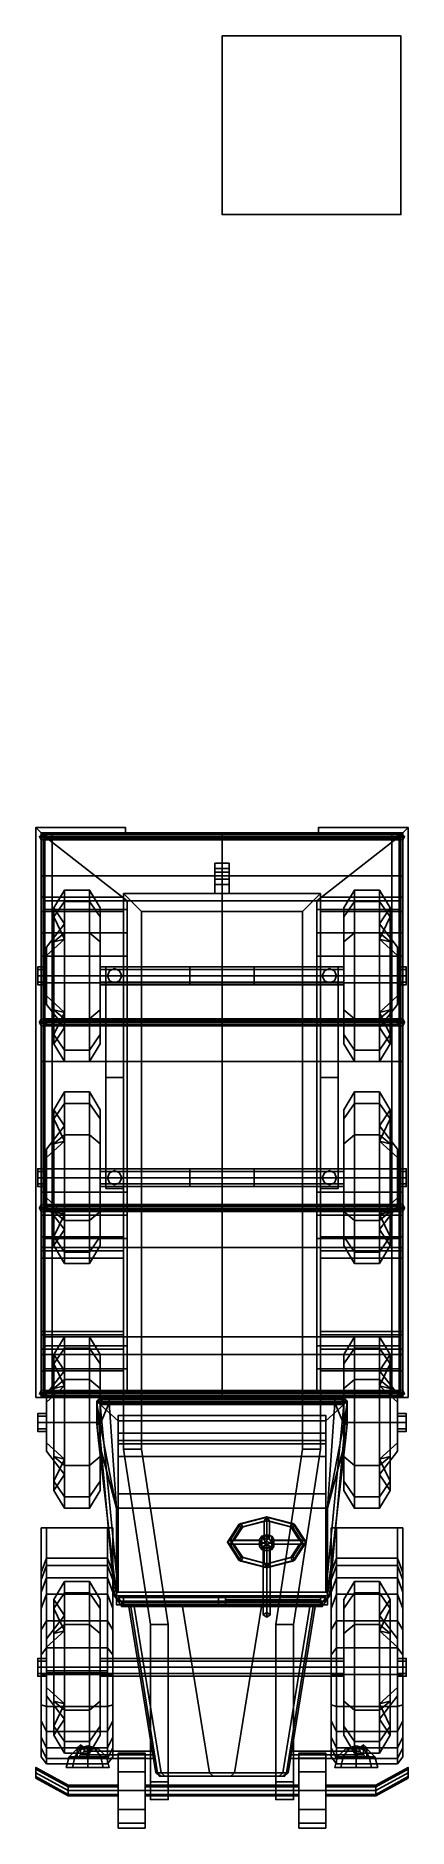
# Model space of a CAD drawing. Header units: millimetres. Extents: x -1 to 1, y -2.8 to 7.2.
import ezdxf

# ---------------------------------------------------------------- set-up
doc = ezdxf.new("R2010")
doc.units = ezdxf.units.MM
for name, color, linetype in [('cargo_box', 3, 'Continuous'), ('cargo_in', 1, 'Continuous'), ('fenders', 6, 'Continuous'), ('frame', 5, 'Continuous'), ('internals', 5, 'Continuous'), ('tent', 1, 'Continuous'), ('wheels', 2, 'Continuous')]:
    doc.layers.add(name, color=color, linetype=linetype)

msp = doc.modelspace()

# ---------------------------------------------------------------- linework, layer by layer
for points in [[(1, 7.2, -2.58), (1, 7.2, -3.58), (0, 7.2, -3.58), (0, 7.2, -2.58)], [(1, 7.2, -3.58), (1, 6.2, -3.58), (0, 6.2, -3.58), (0, 7.2, -3.58)], [(0, 7.2, -3.58), (0, 6.2, -3.58), (0, 6.2, -2.58), (0, 7.2, -2.58)], [(0, 7.2, -2.58), (0, 6.2, -2.58), (1, 6.2, -2.58), (1, 7.2, -2.58)], [(1, 6.2, -2.58), (1, 6.2, -3.58), (1, 7.2, -3.58), (1, 7.2, -2.58)], [(0, 6.2, -2.58), (0, 6.2, -3.58), (1, 6.2, -3.58), (1, 6.2, -2.58)], [(-0.7, -0.44, 0.88), (-0.6, -1.53, 0.86), (-0.6, -1.53, 1.64), (-0.7, -0.44, 1.64)], [(0.7, -0.44, 1.64), (0.7, -0.44, 0.88), (-0.7, -0.44, 0.88), (-0.7, -0.44, 1.64)], [(0.7, -0.44, 0.88), (0.6, -1.53, 0.86), (-0.6, -1.53, 0.86), (-0.7, -0.44, 0.88)], [(-0.7, -0.44, 1.64), (-0.68, -0.46, 1.64), (0.68, -0.46, 1.64), (0.7, -0.44, 1.64)], [(-0.7, -0.44, 1.64), (-0.6, -1.53, 1.64), (-0.58, -1.51, 1.64), (-0.68, -0.46, 1.64)], [(-0.68, -0.44, 2.46), (-0.69, -0.45, 2.46), (-0.672, -0.45, 2.502), (-0.665, -0.44, 2.495)], [(-0.68, -0.44, 1.64), (-0.69, -0.45, 1.64), (-0.69, -0.45, 2.46), (-0.68, -0.44, 2.46)], [(-0.69, -0.45, 2.46), (-0.68, -0.46, 2.46), (-0.665, -0.46, 2.495), (-0.672, -0.45, 2.502)], [(-0.69, -0.45, 1.64), (-0.68, -0.46, 1.64), (-0.68, -0.46, 2.46), (-0.69, -0.45, 2.46)], [(-0.67, -0.45, 2.46), (-0.68, -0.44, 2.46), (-0.665, -0.44, 2.495), (-0.658, -0.45, 2.488)], [(-0.67, -0.45, 1.64), (-0.68, -0.44, 1.64), (-0.68, -0.44, 2.46), (-0.67, -0.45, 2.46)], [(-0.68, -0.46, 2.46), (-0.67, -0.45, 2.46), (-0.658, -0.45, 2.488), (-0.665, -0.46, 2.495)], [(-0.68, -0.46, 1.64), (-0.67, -0.45, 1.64), (-0.67, -0.45, 2.46), (-0.68, -0.46, 2.46)], [(-0.665, -0.44, 2.495), (-0.672, -0.45, 2.502), (-0.63, -0.45, 2.52), (-0.63, -0.44, 2.51)], [(-0.672, -0.45, 2.502), (-0.665, -0.46, 2.495), (-0.63, -0.46, 2.51), (-0.63, -0.45, 2.52)], [(-0.658, -0.45, 2.488), (-0.665, -0.44, 2.495), (-0.63, -0.44, 2.51), (-0.63, -0.45, 2.5)], [(-0.665, -0.46, 2.495), (-0.658, -0.45, 2.488), (-0.63, -0.45, 2.5), (-0.63, -0.46, 2.51)], [(0.63, -0.44, 2.51), (0.63, -0.45, 2.5), (-0.63, -0.45, 2.5), (-0.63, -0.44, 2.51)], [(0.63, -0.45, 2.52), (0.63, -0.44, 2.51), (-0.63, -0.44, 2.51), (-0.63, -0.45, 2.52)], [(0.63, -0.46, 2.51), (0.63, -0.45, 2.52), (-0.63, -0.45, 2.52), (-0.63, -0.46, 2.51)], [(0.63, -0.45, 2.5), (0.63, -0.46, 2.51), (-0.63, -0.46, 2.51), (-0.63, -0.45, 2.5)], [(0.68, -0.46, 1.64), (0.58, -1.51, 1.64), (0.6, -1.53, 1.64), (0.7, -0.44, 1.64)], [(0.6, -1.53, 1.64), (0.6, -1.53, 0.86), (0.7, -0.44, 0.88), (0.7, -0.44, 1.64)], [(0.672, -0.45, 2.502), (0.665, -0.44, 2.495), (0.63, -0.44, 2.51), (0.63, -0.45, 2.52)], [(0.665, -0.44, 2.495), (0.658, -0.45, 2.488), (0.63, -0.45, 2.5), (0.63, -0.44, 2.51)], [(0.658, -0.45, 2.488), (0.665, -0.46, 2.495), (0.63, -0.46, 2.51), (0.63, -0.45, 2.5)], [(0.665, -0.46, 2.495), (0.672, -0.45, 2.502), (0.63, -0.45, 2.52), (0.63, -0.46, 2.51)], [(0.68, -0.44, 2.46), (0.67, -0.45, 2.46), (0.658, -0.45, 2.488), (0.665, -0.44, 2.495)], [(0.67, -0.45, 2.46), (0.68, -0.46, 2.46), (0.665, -0.46, 2.495), (0.658, -0.45, 2.488)], [(0.69, -0.45, 2.46), (0.68, -0.44, 2.46), (0.665, -0.44, 2.495), (0.672, -0.45, 2.502)], [(0.68, -0.46, 2.46), (0.69, -0.45, 2.46), (0.672, -0.45, 2.502), (0.665, -0.46, 2.495)], [(0.68, -0.44, 1.64), (0.67, -0.45, 1.64), (0.67, -0.45, 2.46), (0.68, -0.44, 2.46)], [(0.67, -0.45, 1.64), (0.68, -0.46, 1.64), (0.68, -0.46, 2.46), (0.67, -0.45, 2.46)], [(0.69, -0.45, 1.64), (0.68, -0.44, 1.64), (0.68, -0.44, 2.46), (0.69, -0.45, 2.46)], [(0.68, -0.46, 1.64), (0.69, -0.45, 1.64), (0.69, -0.45, 2.46), (0.68, -0.46, 2.46)], [(-0.58, -1.51, 1.64), (-0.6, -1.53, 1.64), (0.6, -1.53, 1.64), (0.58, -1.51, 1.64)], [(-0.6, -1.53, 1.64), (-0.6, -1.53, 0.86), (0.6, -1.53, 0.86), (0.6, -1.53, 1.64)], [(0.6, -1.53, 1.64), (0.6, -1.53, 0.86), (-0.6, -1.53, 0.86), (-0.6, -1.53, 1.64)], [(-0.6, -1.53, 1.64), (-0.6, -1.53, 0.86), (-0.56, -1.59, 0.86), (-0.58, -1.56, 1.64)], [(-0.56, -1.59, 0.86), (-0.6, -1.53, 0.86), (0.6, -1.53, 0.86), (0.56, -1.59, 0.86)], [(0.58, -1.56, 1.64), (0.6, -1.53, 1.64), (-0.6, -1.53, 1.64), (-0.58, -1.56, 1.64)], [(-0.58, -1.54, 2.14), (-0.56, -1.57, 2.14), (-0.56, -1.57, 2.18), (-0.58, -1.54, 2.18)], [(0.58, -1.54, 2.18), (0.58, -1.54, 2.14), (-0.58, -1.54, 2.14), (-0.58, -1.54, 2.18)], [(0.58, -1.54, 2.14), (0.56, -1.57, 2.14), (-0.56, -1.57, 2.14), (-0.58, -1.54, 2.14)], [(-0.58, -1.54, 2.18), (-0.56, -1.57, 2.18), (0.56, -1.57, 2.18), (0.58, -1.54, 2.18)], [(-0.58, -1.56, 1.68), (-0.56, -1.59, 1.68), (-0.56, -1.57, 2.14), (-0.58, -1.54, 2.14)], [(-0.58, -1.54, 2.14), (-0.55, -1.54, 2.14), (-0.55, -1.56, 1.68), (-0.58, -1.56, 1.68)], [(0.58, -1.56, 1.68), (0.58, -1.56, 1.64), (-0.58, -1.56, 1.64), (-0.58, -1.56, 1.68)], [(-0.58, -1.56, 1.64), (-0.56, -1.59, 0.86), (-0.56, -1.59, 1.68), (-0.58, -1.56, 1.68)], [(-0.56, -1.57, 2.18), (-0.56, -1.57, 2.14), (0.56, -1.57, 2.14), (0.56, -1.57, 2.18)], [(-0.56, -1.59, 1.68), (-0.55, -1.59, 1.68), (-0.55, -1.57, 2.14), (-0.56, -1.57, 2.14)], [(-0.56, -1.59, 1.68), (-0.22, -1.59, 1.59), (0.22, -1.59, 1.59), (0.56, -1.59, 1.68)], [(-0.56, -1.59, 1.68), (-0.49, -1.59, 1.55), (-0.22, -1.59, 1.59), (-0.56, -1.59, 1.68)], [(-0.56, -1.59, 1.68), (-0.51, -1.59, 1.53), (-0.49, -1.59, 1.55), (-0.56, -1.59, 1.68)], [(-0.56, -1.59, 1.68), (-0.52, -1.59, 1.49), (-0.51, -1.59, 1.53), (-0.56, -1.59, 1.68)], [(-0.52, -1.59, 1.49), (-0.56, -1.59, 1.68), (-0.56, -1.59, 0.86), (-0.52, -1.59, 0.86)], [(-0.55, -1.54, 2.14), (-0.55, -1.57, 2.14), (-0.55, -1.59, 1.68), (-0.55, -1.56, 1.68)], [(-0.55, -1.56, 1.68), (-0.55, -1.59, 1.68), (-0.02, -1.59, 1.68), (-0.02, -1.56, 1.68)], [(-0.36, -2.52, 1.41), (-0.51, -1.59, 1.53), (-0.52, -1.59, 1.49), (-0.37, -2.52, 1.37)], [(-0.37, -2.52, 1.37), (-0.52, -1.59, 1.49), (-0.52, -1.59, 0.86), (-0.37, -2.52, 0.86)], [(-0.34, -2.52, 1.43), (-0.49, -1.59, 1.55), (-0.51, -1.59, 1.53), (-0.36, -2.52, 1.41)], [(-0.07, -2.52, 1.47), (-0.22, -1.59, 1.59), (-0.49, -1.59, 1.55), (-0.34, -2.52, 1.43)], [(0.07, -2.52, 1.47), (0.22, -1.59, 1.59), (-0.22, -1.59, 1.59), (-0.07, -2.52, 1.47)], [(-0.02, -1.54, 2.14), (0.02, -1.54, 2.14), (0.02, -1.56, 1.68), (-0.02, -1.56, 1.68)], [(-0.02, -1.56, 1.68), (-0.02, -1.59, 1.68), (-0.02, -1.57, 2.14), (-0.02, -1.54, 2.14)], [(-0.02, -1.59, 1.68), (0.02, -1.59, 1.68), (0.02, -1.57, 2.14), (-0.02, -1.57, 2.14)], [(0.02, -1.54, 2.14), (0.02, -1.57, 2.14), (0.02, -1.59, 1.68), (0.02, -1.56, 1.68)], [(0.02, -1.552, 1.86), (0.02, -1.582, 1.86), (0.55, -1.582, 1.86), (0.55, -1.552, 1.86)], [(0.55, -1.552, 1.86), (0.55, -1.553, 1.84), (0.02, -1.553, 1.84), (0.02, -1.552, 1.86)], [(0.55, -1.553, 1.84), (0.55, -1.583, 1.84), (0.02, -1.583, 1.84), (0.02, -1.553, 1.84)], [(0.02, -1.56, 1.68), (0.02, -1.59, 1.68), (0.55, -1.59, 1.68), (0.55, -1.56, 1.68)], [(0.02, -1.582, 1.86), (0.02, -1.583, 1.84), (0.55, -1.583, 1.84), (0.55, -1.582, 1.86)], [(0.34, -2.52, 1.43), (0.49, -1.59, 1.55), (0.22, -1.59, 1.59), (0.07, -2.52, 1.47)], [(0.56, -1.59, 1.68), (0.22, -1.59, 1.59), (0.49, -1.59, 1.55), (0.56, -1.59, 1.68)], [(0.36, -2.52, 1.41), (0.51, -1.59, 1.53), (0.49, -1.59, 1.55), (0.34, -2.52, 1.43)], [(0.37, -2.52, 1.37), (0.52, -1.59, 1.49), (0.51, -1.59, 1.53), (0.36, -2.52, 1.41)], [(0.37, -2.52, 0.86), (0.52, -1.59, 0.86), (0.52, -1.59, 1.49), (0.37, -2.52, 1.37)], [(0.56, -1.59, 1.68), (0.49, -1.59, 1.55), (0.51, -1.59, 1.53), (0.56, -1.59, 1.68)], [(0.56, -1.59, 1.68), (0.51, -1.59, 1.53), (0.52, -1.59, 1.49), (0.56, -1.59, 1.68)], [(0.52, -1.59, 0.86), (0.56, -1.59, 0.86), (0.56, -1.59, 1.68), (0.52, -1.59, 1.49)], [(0.55, -1.56, 1.68), (0.55, -1.59, 1.68), (0.55, -1.57, 2.14), (0.55, -1.54, 2.14)], [(0.55, -1.54, 2.14), (0.58, -1.54, 2.14), (0.58, -1.56, 1.68), (0.55, -1.56, 1.68)], [(0.55, -1.59, 1.68), (0.56, -1.59, 1.68), (0.56, -1.57, 2.14), (0.55, -1.57, 2.14)], [(0.56, -1.59, 0.86), (0.6, -1.53, 0.86), (0.6, -1.53, 1.64), (0.58, -1.56, 1.64)], [(0.56, -1.57, 2.18), (0.56, -1.57, 2.14), (0.58, -1.54, 2.14), (0.58, -1.54, 2.18)], [(0.58, -1.54, 2.14), (0.56, -1.57, 2.14), (0.56, -1.59, 1.68), (0.58, -1.56, 1.68)], [(0.56, -1.59, 1.68), (0.56, -1.59, 0.86), (0.58, -1.56, 1.64), (0.58, -1.56, 1.68)], [(-0.98, -1.95, 1.17), (-0.98, -1.96, 1.17), (-0.98, -1.96, 1.28), (-0.98, -1.95, 1.28)], [(-0.98, -1.95, 1.28), (-0.98, -1.96, 1.28), (-0.64, -1.96, 1.28), (-0.64, -1.95, 1.28)], [(-0.64, -1.95, 1.28), (-0.64, -1.95, 1.17), (-0.98, -1.95, 1.17), (-0.98, -1.95, 1.28)], [(-0.98, -1.96, 1.28), (-0.98, -1.96, 1.17), (-0.64, -1.96, 1.17), (-0.64, -1.96, 1.28)], [(-0.64, -1.96, 1.28), (-0.64, -1.96, 1.17), (-0.64, -1.95, 1.17), (-0.64, -1.95, 1.28)], [(-0.81, -2.386, 1.06), (-0.854, -2.43, 1.06), (-0.823, -2.43, 1.133), (-0.792, -2.386, 1.102)], [(-0.792, -2.386, 1.018), (-0.823, -2.43, 0.987), (-0.854, -2.43, 1.06), (-0.81, -2.386, 1.06)], [(-0.792, -2.386, 1.102), (-0.823, -2.43, 1.133), (-0.75, -2.43, 1.164), (-0.75, -2.386, 1.12)], [(-0.75, -2.386, 1), (-0.75, -2.43, 0.956), (-0.823, -2.43, 0.987), (-0.792, -2.386, 1.018)], [(-0.79, -2.364, 0.92), (-0.81, -2.38, 0.9), (-0.81, -2.44, 0.9), (-0.79, -2.42, 0.92)], [(-0.75, -2.37, 1.06), (-0.81, -2.386, 1.06), (-0.792, -2.386, 1.102), (-0.75, -2.37, 1.06)], [(-0.75, -2.37, 1.06), (-0.792, -2.386, 1.018), (-0.81, -2.386, 1.06), (-0.75, -2.37, 1.06)], [(-0.81, -2.38, 0.9), (-0.79, -2.391, 0.88), (-0.79, -2.42, 0.88), (-0.81, -2.44, 0.9)], [(-0.75, -2.37, 1.06), (-0.792, -2.386, 1.102), (-0.75, -2.386, 1.12), (-0.75, -2.37, 1.06)], [(-0.75, -2.37, 1.06), (-0.75, -2.386, 1), (-0.792, -2.386, 1.018), (-0.75, -2.37, 1.06)], [(-0.77, -2.38, 0.9), (-0.79, -2.364, 0.92), (-0.79, -2.42, 0.92), (-0.77, -2.4, 0.9)], [(-0.79, -2.391, 0.88), (-0.77, -2.38, 0.9), (-0.77, -2.4, 0.9), (-0.79, -2.42, 0.88)], [(-0.38, -2.42, 0.92), (-0.38, -2.4, 0.9), (-0.77, -2.4, 0.9), (-0.79, -2.42, 0.92)], [(-0.38, -2.4, 0.9), (-0.38, -2.42, 0.88), (-0.79, -2.42, 0.88), (-0.77, -2.4, 0.9)], [(-0.75, -2.37, 1.06), (-0.75, -2.386, 1.12), (-0.708, -2.386, 1.102), (-0.75, -2.37, 1.06)], [(-0.75, -2.37, 1.06), (-0.708, -2.386, 1.102), (-0.69, -2.386, 1.06), (-0.75, -2.37, 1.06)], [(-0.75, -2.37, 1.06), (-0.69, -2.386, 1.06), (-0.708, -2.386, 1.018), (-0.75, -2.37, 1.06)], [(-0.75, -2.37, 1.06), (-0.708, -2.386, 1.018), (-0.75, -2.386, 1), (-0.75, -2.37, 1.06)], [(-0.75, -2.386, 1.12), (-0.75, -2.43, 1.164), (-0.677, -2.43, 1.133), (-0.708, -2.386, 1.102)], [(-0.708, -2.386, 1.018), (-0.677, -2.43, 0.987), (-0.75, -2.43, 0.956), (-0.75, -2.386, 1)], [(-0.708, -2.386, 1.102), (-0.677, -2.43, 1.133), (-0.646, -2.43, 1.06), (-0.69, -2.386, 1.06)], [(-0.69, -2.386, 1.06), (-0.646, -2.43, 1.06), (-0.677, -2.43, 0.987), (-0.708, -2.386, 1.018)], [(0.38, -2.42, 0.88), (0.38, -2.4, 0.9), (0.77, -2.4, 0.9), (0.79, -2.42, 0.88)], [(0.38, -2.4, 0.9), (0.38, -2.42, 0.92), (0.79, -2.42, 0.92), (0.77, -2.4, 0.9)], [(0.69, -2.386, 1.06), (0.646, -2.43, 1.06), (0.677, -2.43, 1.133), (0.708, -2.386, 1.102)], [(0.708, -2.386, 1.018), (0.677, -2.43, 0.987), (0.646, -2.43, 1.06), (0.69, -2.386, 1.06)], [(0.708, -2.386, 1.102), (0.677, -2.43, 1.133), (0.75, -2.43, 1.164), (0.75, -2.386, 1.12)], [(0.75, -2.386, 1), (0.75, -2.43, 0.956), (0.677, -2.43, 0.987), (0.708, -2.386, 1.018)], [(0.75, -2.37, 1.06), (0.69, -2.386, 1.06), (0.708, -2.386, 1.102), (0.75, -2.37, 1.06)], [(0.75, -2.37, 1.06), (0.708, -2.386, 1.018), (0.69, -2.386, 1.06), (0.75, -2.37, 1.06)], [(0.75, -2.37, 1.06), (0.708, -2.386, 1.102), (0.75, -2.386, 1.12), (0.75, -2.37, 1.06)], [(0.75, -2.37, 1.06), (0.75, -2.386, 1), (0.708, -2.386, 1.018), (0.75, -2.37, 1.06)], [(0.75, -2.37, 1.06), (0.75, -2.386, 1.12), (0.792, -2.386, 1.102), (0.75, -2.37, 1.06)], [(0.75, -2.37, 1.06), (0.792, -2.386, 1.102), (0.81, -2.386, 1.06), (0.75, -2.37, 1.06)], [(0.75, -2.37, 1.06), (0.81, -2.386, 1.06), (0.792, -2.386, 1.018), (0.75, -2.37, 1.06)], [(0.75, -2.37, 1.06), (0.792, -2.386, 1.018), (0.75, -2.386, 1), (0.75, -2.37, 1.06)], [(0.75, -2.386, 1.12), (0.75, -2.43, 1.164), (0.823, -2.43, 1.133), (0.792, -2.386, 1.102)], [(0.792, -2.386, 1.018), (0.823, -2.43, 0.987), (0.75, -2.43, 0.956), (0.75, -2.386, 1)], [(0.79, -2.364, 0.92), (0.77, -2.38, 0.9), (0.77, -2.4, 0.9), (0.79, -2.42, 0.92)], [(0.77, -2.38, 0.9), (0.79, -2.391, 0.88), (0.79, -2.42, 0.88), (0.77, -2.4, 0.9)], [(0.81, -2.38, 0.9), (0.79, -2.364, 0.92), (0.79, -2.42, 0.92), (0.81, -2.44, 0.9)], [(0.79, -2.391, 0.88), (0.81, -2.38, 0.9), (0.81, -2.44, 0.9), (0.79, -2.42, 0.88)], [(0.792, -2.386, 1.102), (0.823, -2.43, 1.133), (0.854, -2.43, 1.06), (0.81, -2.386, 1.06)], [(0.81, -2.386, 1.06), (0.854, -2.43, 1.06), (0.823, -2.43, 0.987), (0.792, -2.386, 1.018)], [(-0.86, -2.599, 0.691), (-0.86, -2.59, 0.67), (-1.04, -2.49, 0.67), (-1.04, -2.499, 0.691)], [(-0.86, -2.59, 0.67), (-0.86, -2.599, 0.649), (-1.04, -2.499, 0.649), (-1.04, -2.49, 0.67)], [(-1.04, -2.52, 0.7), (-1.04, -2.499, 0.691), (-1.04, -2.49, 0.67), (-1.04, -2.541, 0.691)], [(-1.04, -2.541, 0.691), (-1.04, -2.49, 0.67), (-1.04, -2.499, 0.649), (-1.04, -2.55, 0.67)], [(-0.86, -2.62, 0.7), (-0.86, -2.599, 0.691), (-1.04, -2.499, 0.691), (-1.04, -2.52, 0.7)], [(-0.86, -2.599, 0.649), (-0.86, -2.62, 0.64), (-1.04, -2.52, 0.64), (-1.04, -2.499, 0.649)], [(-1.04, -2.55, 0.67), (-1.04, -2.499, 0.649), (-1.04, -2.52, 0.64), (-1.04, -2.541, 0.649)], [(-0.854, -2.43, 1.06), (-0.87, -2.49, 1.06), (-0.835, -2.49, 1.145), (-0.823, -2.43, 1.133)], [(-0.823, -2.43, 0.987), (-0.835, -2.49, 0.975), (-0.87, -2.49, 1.06), (-0.854, -2.43, 1.06)], [(-0.835, -2.49, 0.975), (-0.75, -2.49, 0.94), (-0.835, -2.49, 1.145), (-0.87, -2.49, 1.06)], [(-0.823, -2.43, 1.133), (-0.835, -2.49, 1.145), (-0.75, -2.49, 1.18), (-0.75, -2.43, 1.164)], [(-0.75, -2.43, 0.956), (-0.75, -2.49, 0.94), (-0.835, -2.49, 0.975), (-0.823, -2.43, 0.987)], [(-0.75, -2.49, 0.94), (-0.665, -2.49, 0.975), (-0.75, -2.49, 1.18), (-0.835, -2.49, 1.145)], [(-0.38, -2.44, 0.9), (-0.38, -2.42, 0.92), (-0.79, -2.42, 0.92), (-0.81, -2.44, 0.9)], [(-0.38, -2.42, 0.88), (-0.38, -2.44, 0.9), (-0.81, -2.44, 0.9), (-0.79, -2.42, 0.88)], [(-0.75, -2.41, 0.91), (-0.76, -2.42, 0.92), (-0.76, -2.42, 0.97), (-0.75, -2.41, 0.98)], [(-0.76, -2.42, 0.92), (-0.75, -2.43, 0.91), (-0.75, -2.43, 0.96), (-0.76, -2.42, 0.97)], [(-0.74, -2.42, 0.92), (-0.75, -2.41, 0.91), (-0.75, -2.41, 0.98), (-0.74, -2.42, 0.97)], [(-0.75, -2.43, 0.91), (-0.74, -2.42, 0.92), (-0.74, -2.42, 0.97), (-0.75, -2.43, 0.96)], [(-0.75, -2.43, 1.164), (-0.75, -2.49, 1.18), (-0.665, -2.49, 1.145), (-0.677, -2.43, 1.133)], [(-0.677, -2.43, 0.987), (-0.665, -2.49, 0.975), (-0.75, -2.49, 0.94), (-0.75, -2.43, 0.956)], [(-0.665, -2.49, 0.975), (-0.63, -2.49, 1.06), (-0.665, -2.49, 1.145), (-0.75, -2.49, 1.18)], [(-0.677, -2.43, 1.133), (-0.665, -2.49, 1.145), (-0.63, -2.49, 1.06), (-0.646, -2.43, 1.06)], [(-0.646, -2.43, 1.06), (-0.63, -2.49, 1.06), (-0.665, -2.49, 0.975), (-0.677, -2.43, 0.987)], [(-0.43, -2.438, 0.775), (-0.43, -2.41, 0.67), (-0.58, -2.41, 0.67), (-0.58, -2.438, 0.775)], [(-0.43, -2.41, 0.67), (-0.43, -2.438, 0.565), (-0.58, -2.438, 0.565), (-0.58, -2.41, 0.67)], [(-0.58, -2.41, 0.67), (-0.58, -2.438, 0.565), (-0.58, -2.599, 0.649), (-0.58, -2.59, 0.67)], [(-0.58, -2.438, 0.775), (-0.58, -2.41, 0.67), (-0.58, -2.59, 0.67), (-0.58, -2.599, 0.691)], [(-0.43, -2.515, 0.852), (-0.43, -2.438, 0.775), (-0.58, -2.438, 0.775), (-0.58, -2.515, 0.852)], [(-0.43, -2.438, 0.565), (-0.43, -2.515, 0.488), (-0.58, -2.515, 0.488), (-0.58, -2.438, 0.565)], [(-0.58, -2.438, 0.565), (-0.58, -2.515, 0.488), (-0.58, -2.599, 0.649)], [(-0.58, -2.515, 0.852), (-0.58, -2.438, 0.775), (-0.58, -2.599, 0.691)], [(-0.43, -2.438, 0.565), (-0.43, -2.41, 0.67), (-0.43, -2.59, 0.67), (-0.43, -2.599, 0.649)], [(-0.43, -2.41, 0.67), (-0.43, -2.438, 0.775), (-0.43, -2.599, 0.691), (-0.43, -2.59, 0.67)], [(-0.43, -2.515, 0.488), (-0.43, -2.438, 0.565), (-0.43, -2.599, 0.649)], [(-0.43, -2.438, 0.775), (-0.43, -2.515, 0.852), (-0.43, -2.599, 0.691)], [(0.38, -2.44, 0.9), (0.38, -2.42, 0.88), (0.79, -2.42, 0.88), (0.81, -2.44, 0.9)], [(0.38, -2.42, 0.92), (0.38, -2.44, 0.9), (0.81, -2.44, 0.9), (0.79, -2.42, 0.92)], [(0.58, -2.438, 0.775), (0.58, -2.41, 0.67), (0.43, -2.41, 0.67), (0.43, -2.438, 0.775)], [(0.58, -2.41, 0.67), (0.58, -2.438, 0.565), (0.43, -2.438, 0.565), (0.43, -2.41, 0.67)], [(0.43, -2.438, 0.775), (0.43, -2.41, 0.67), (0.43, -2.59, 0.67), (0.43, -2.599, 0.691)], [(0.43, -2.41, 0.67), (0.43, -2.438, 0.565), (0.43, -2.599, 0.649), (0.43, -2.59, 0.67)], [(0.58, -2.515, 0.852), (0.58, -2.438, 0.775), (0.43, -2.438, 0.775), (0.43, -2.515, 0.852)], [(0.58, -2.438, 0.565), (0.58, -2.515, 0.488), (0.43, -2.515, 0.488), (0.43, -2.438, 0.565)], [(0.43, -2.515, 0.852), (0.43, -2.438, 0.775), (0.43, -2.599, 0.691)], [(0.43, -2.438, 0.565), (0.43, -2.515, 0.488), (0.43, -2.599, 0.649)], [(0.58, -2.438, 0.565), (0.58, -2.41, 0.67), (0.58, -2.59, 0.67), (0.58, -2.599, 0.649)], [(0.58, -2.41, 0.67), (0.58, -2.438, 0.775), (0.58, -2.599, 0.691), (0.58, -2.59, 0.67)], [(0.58, -2.515, 0.488), (0.58, -2.438, 0.565), (0.58, -2.599, 0.649)], [(0.58, -2.438, 0.775), (0.58, -2.515, 0.852), (0.58, -2.599, 0.691)], [(0.646, -2.43, 1.06), (0.63, -2.49, 1.06), (0.665, -2.49, 1.145), (0.677, -2.43, 1.133)], [(0.677, -2.43, 0.987), (0.665, -2.49, 0.975), (0.63, -2.49, 1.06), (0.646, -2.43, 1.06)], [(0.665, -2.49, 0.975), (0.75, -2.49, 0.94), (0.665, -2.49, 1.145), (0.63, -2.49, 1.06)], [(0.677, -2.43, 1.133), (0.665, -2.49, 1.145), (0.75, -2.49, 1.18), (0.75, -2.43, 1.164)], [(0.75, -2.43, 0.956), (0.75, -2.49, 0.94), (0.665, -2.49, 0.975), (0.677, -2.43, 0.987)], [(0.75, -2.49, 0.94), (0.835, -2.49, 0.975), (0.75, -2.49, 1.18), (0.665, -2.49, 1.145)], [(0.75, -2.41, 0.91), (0.74, -2.42, 0.92), (0.74, -2.42, 0.97), (0.75, -2.41, 0.98)], [(0.74, -2.42, 0.92), (0.75, -2.43, 0.91), (0.75, -2.43, 0.96), (0.74, -2.42, 0.97)], [(0.76, -2.42, 0.92), (0.75, -2.41, 0.91), (0.75, -2.41, 0.98), (0.76, -2.42, 0.97)], [(0.75, -2.43, 0.91), (0.76, -2.42, 0.92), (0.76, -2.42, 0.97), (0.75, -2.43, 0.96)], [(0.75, -2.43, 1.164), (0.75, -2.49, 1.18), (0.835, -2.49, 1.145), (0.823, -2.43, 1.133)], [(0.823, -2.43, 0.987), (0.835, -2.49, 0.975), (0.75, -2.49, 0.94), (0.75, -2.43, 0.956)], [(0.835, -2.49, 0.975), (0.87, -2.49, 1.06), (0.835, -2.49, 1.145), (0.75, -2.49, 1.18)], [(0.823, -2.43, 1.133), (0.835, -2.49, 1.145), (0.87, -2.49, 1.06), (0.854, -2.43, 1.06)], [(0.854, -2.43, 1.06), (0.87, -2.49, 1.06), (0.835, -2.49, 0.975), (0.823, -2.43, 0.987)], [(0.86, -2.59, 0.67), (0.86, -2.599, 0.691), (1.04, -2.499, 0.691), (1.04, -2.49, 0.67)], [(0.86, -2.599, 0.649), (0.86, -2.59, 0.67), (1.04, -2.49, 0.67), (1.04, -2.499, 0.649)], [(0.86, -2.599, 0.691), (0.86, -2.62, 0.7), (1.04, -2.52, 0.7), (1.04, -2.499, 0.691)], [(0.86, -2.62, 0.64), (0.86, -2.599, 0.649), (1.04, -2.499, 0.649), (1.04, -2.52, 0.64)], [(1.04, -2.541, 0.649), (1.04, -2.49, 0.67), (1.04, -2.499, 0.691), (1.04, -2.55, 0.67)], [(1.04, -2.52, 0.64), (1.04, -2.499, 0.649), (1.04, -2.49, 0.67), (1.04, -2.541, 0.649)], [(1.04, -2.55, 0.67), (1.04, -2.499, 0.691), (1.04, -2.52, 0.7), (1.04, -2.541, 0.691)], [(-0.86, -2.641, 0.691), (-0.86, -2.62, 0.7), (-1.04, -2.52, 0.7), (-1.04, -2.541, 0.691)], [(-0.86, -2.62, 0.64), (-0.86, -2.641, 0.649), (-1.04, -2.541, 0.649), (-1.04, -2.52, 0.64)], [(-0.86, -2.65, 0.67), (-0.86, -2.641, 0.691), (-1.04, -2.541, 0.691), (-1.04, -2.55, 0.67)], [(-0.86, -2.641, 0.649), (-0.86, -2.65, 0.67), (-1.04, -2.55, 0.67), (-1.04, -2.541, 0.649)], [(-0.58, -2.599, 0.691), (-0.58, -2.59, 0.67), (-0.86, -2.59, 0.67), (-0.86, -2.599, 0.691)], [(-0.58, -2.59, 0.67), (-0.58, -2.599, 0.649), (-0.86, -2.599, 0.649), (-0.86, -2.59, 0.67)], [(-0.58, -2.62, 0.7), (-0.58, -2.599, 0.691), (-0.86, -2.599, 0.691), (-0.86, -2.62, 0.7)], [(-0.58, -2.599, 0.649), (-0.58, -2.62, 0.64), (-0.86, -2.62, 0.64), (-0.86, -2.599, 0.649)], [(-0.43, -2.62, 0.88), (-0.43, -2.515, 0.852), (-0.58, -2.515, 0.852), (-0.58, -2.62, 0.88)], [(-0.43, -2.515, 0.488), (-0.43, -2.62, 0.46), (-0.58, -2.62, 0.46), (-0.58, -2.515, 0.488)], [(-0.58, -2.515, 0.488), (-0.58, -2.62, 0.46), (-0.58, -2.62, 0.64), (-0.58, -2.599, 0.649)], [(-0.58, -2.62, 0.88), (-0.58, -2.515, 0.852), (-0.58, -2.599, 0.691), (-0.58, -2.62, 0.7)], [(-0.43, -2.62, 0.46), (-0.43, -2.515, 0.488), (-0.43, -2.599, 0.649), (-0.43, -2.62, 0.64)], [(-0.43, -2.515, 0.852), (-0.43, -2.62, 0.88), (-0.43, -2.62, 0.7), (-0.43, -2.599, 0.691)], [(0.43, -2.599, 0.691), (0.43, -2.59, 0.67), (-0.43, -2.59, 0.67), (-0.43, -2.599, 0.691)], [(0.43, -2.59, 0.67), (0.43, -2.599, 0.649), (-0.43, -2.599, 0.649), (-0.43, -2.59, 0.67)], [(0.43, -2.62, 0.7), (0.43, -2.599, 0.691), (-0.43, -2.599, 0.691), (-0.43, -2.62, 0.7)], [(0.43, -2.599, 0.649), (0.43, -2.62, 0.64), (-0.43, -2.62, 0.64), (-0.43, -2.599, 0.649)], [(-0.34, -2.54, 1.39), (-0.36, -2.52, 1.41), (-0.37, -2.52, 1.37), (-0.35, -2.54, 1.35)], [(-0.35, -2.54, 1.35), (-0.37, -2.52, 1.37), (-0.37, -2.52, 0.86), (-0.35, -2.54, 0.86)], [(-0.32, -2.54, 1.41), (-0.34, -2.52, 1.43), (-0.36, -2.52, 1.41), (-0.34, -2.54, 1.39)], [(0.35, -2.54, 1.35), (-0.35, -2.54, 1.35), (-0.35, -2.54, 0.86), (0.35, -2.54, 0.86)], [(0.34, -2.54, 1.39), (-0.34, -2.54, 1.39), (-0.35, -2.54, 1.35), (0.35, -2.54, 1.35)], [(-0.05, -2.54, 1.45), (-0.07, -2.52, 1.47), (-0.34, -2.52, 1.43), (-0.32, -2.54, 1.41)], [(0.32, -2.54, 1.41), (-0.32, -2.54, 1.41), (-0.34, -2.54, 1.39), (0.34, -2.54, 1.39)], [(0.05, -2.54, 1.45), (-0.05, -2.54, 1.45), (-0.32, -2.54, 1.41), (0.32, -2.54, 1.41)], [(0.05, -2.54, 1.45), (0.07, -2.52, 1.47), (-0.07, -2.52, 1.47), (-0.05, -2.54, 1.45)], [(0.32, -2.54, 1.41), (0.34, -2.52, 1.43), (0.07, -2.52, 1.47), (0.05, -2.54, 1.45)], [(0.34, -2.54, 1.39), (0.36, -2.52, 1.41), (0.34, -2.52, 1.43), (0.32, -2.54, 1.41)], [(0.35, -2.54, 1.35), (0.37, -2.52, 1.37), (0.36, -2.52, 1.41), (0.34, -2.54, 1.39)], [(0.35, -2.54, 0.86), (0.37, -2.52, 0.86), (0.37, -2.52, 1.37), (0.35, -2.54, 1.35)], [(0.58, -2.62, 0.88), (0.58, -2.515, 0.852), (0.43, -2.515, 0.852), (0.43, -2.62, 0.88)], [(0.58, -2.515, 0.488), (0.58, -2.62, 0.46), (0.43, -2.62, 0.46), (0.43, -2.515, 0.488)], [(0.43, -2.62, 0.88), (0.43, -2.515, 0.852), (0.43, -2.599, 0.691), (0.43, -2.62, 0.7)], [(0.43, -2.515, 0.488), (0.43, -2.62, 0.46), (0.43, -2.62, 0.64), (0.43, -2.599, 0.649)], [(0.58, -2.62, 0.46), (0.58, -2.515, 0.488), (0.58, -2.599, 0.649), (0.58, -2.62, 0.64)], [(0.58, -2.515, 0.852), (0.58, -2.62, 0.88), (0.58, -2.62, 0.7), (0.58, -2.599, 0.691)], [(0.86, -2.59, 0.67), (0.86, -2.599, 0.649), (0.58, -2.599, 0.649), (0.58, -2.59, 0.67)], [(0.86, -2.599, 0.691), (0.86, -2.59, 0.67), (0.58, -2.59, 0.67), (0.58, -2.599, 0.691)], [(0.86, -2.599, 0.649), (0.86, -2.62, 0.64), (0.58, -2.62, 0.64), (0.58, -2.599, 0.649)], [(0.86, -2.62, 0.7), (0.86, -2.599, 0.691), (0.58, -2.599, 0.691), (0.58, -2.62, 0.7)], [(0.86, -2.62, 0.7), (0.86, -2.641, 0.691), (1.04, -2.541, 0.691), (1.04, -2.52, 0.7)], [(0.86, -2.641, 0.649), (0.86, -2.62, 0.64), (1.04, -2.52, 0.64), (1.04, -2.541, 0.649)], [(0.86, -2.641, 0.691), (0.86, -2.65, 0.67), (1.04, -2.55, 0.67), (1.04, -2.541, 0.691)], [(0.86, -2.65, 0.67), (0.86, -2.641, 0.649), (1.04, -2.541, 0.649), (1.04, -2.55, 0.67)], [(-0.58, -2.641, 0.691), (-0.58, -2.62, 0.7), (-0.86, -2.62, 0.7), (-0.86, -2.641, 0.691)], [(-0.58, -2.62, 0.64), (-0.58, -2.641, 0.649), (-0.86, -2.641, 0.649), (-0.86, -2.62, 0.64)], [(-0.58, -2.65, 0.67), (-0.58, -2.641, 0.691), (-0.86, -2.641, 0.691), (-0.86, -2.65, 0.67)], [(-0.58, -2.641, 0.649), (-0.58, -2.65, 0.67), (-0.86, -2.65, 0.67), (-0.86, -2.641, 0.649)], [(-0.43, -2.725, 0.852), (-0.43, -2.62, 0.88), (-0.58, -2.62, 0.88), (-0.58, -2.725, 0.852)], [(-0.43, -2.62, 0.46), (-0.43, -2.725, 0.488), (-0.58, -2.725, 0.488), (-0.58, -2.62, 0.46)], [(-0.58, -2.62, 0.46), (-0.58, -2.725, 0.488), (-0.58, -2.641, 0.649), (-0.58, -2.62, 0.64)], [(-0.58, -2.725, 0.852), (-0.58, -2.62, 0.88), (-0.58, -2.62, 0.7), (-0.58, -2.641, 0.691)], [(-0.58, -2.725, 0.488), (-0.58, -2.802, 0.565), (-0.58, -2.641, 0.649)], [(-0.58, -2.802, 0.775), (-0.58, -2.725, 0.852), (-0.58, -2.641, 0.691)], [(-0.58, -2.802, 0.565), (-0.58, -2.83, 0.67), (-0.58, -2.65, 0.67), (-0.58, -2.641, 0.649)], [(-0.58, -2.83, 0.67), (-0.58, -2.802, 0.775), (-0.58, -2.641, 0.691), (-0.58, -2.65, 0.67)], [(0.43, -2.641, 0.691), (0.43, -2.62, 0.7), (-0.43, -2.62, 0.7), (-0.43, -2.641, 0.691)], [(0.43, -2.62, 0.64), (0.43, -2.641, 0.649), (-0.43, -2.641, 0.649), (-0.43, -2.62, 0.64)], [(-0.43, -2.725, 0.488), (-0.43, -2.62, 0.46), (-0.43, -2.62, 0.64), (-0.43, -2.641, 0.649)], [(-0.43, -2.62, 0.88), (-0.43, -2.725, 0.852), (-0.43, -2.641, 0.691), (-0.43, -2.62, 0.7)], [(0.43, -2.65, 0.67), (0.43, -2.641, 0.691), (-0.43, -2.641, 0.691), (-0.43, -2.65, 0.67)], [(0.43, -2.641, 0.649), (0.43, -2.65, 0.67), (-0.43, -2.65, 0.67), (-0.43, -2.641, 0.649)], [(-0.43, -2.802, 0.565), (-0.43, -2.725, 0.488), (-0.43, -2.641, 0.649)], [(-0.43, -2.725, 0.852), (-0.43, -2.802, 0.775), (-0.43, -2.641, 0.691)], [(-0.43, -2.83, 0.67), (-0.43, -2.802, 0.565), (-0.43, -2.641, 0.649), (-0.43, -2.65, 0.67)], [(-0.43, -2.802, 0.775), (-0.43, -2.83, 0.67), (-0.43, -2.65, 0.67), (-0.43, -2.641, 0.691)], [(0.58, -2.725, 0.852), (0.58, -2.62, 0.88), (0.43, -2.62, 0.88), (0.43, -2.725, 0.852)], [(0.58, -2.62, 0.46), (0.58, -2.725, 0.488), (0.43, -2.725, 0.488), (0.43, -2.62, 0.46)], [(0.43, -2.62, 0.46), (0.43, -2.725, 0.488), (0.43, -2.641, 0.649), (0.43, -2.62, 0.64)], [(0.43, -2.725, 0.852), (0.43, -2.62, 0.88), (0.43, -2.62, 0.7), (0.43, -2.641, 0.691)], [(0.43, -2.725, 0.488), (0.43, -2.802, 0.565), (0.43, -2.641, 0.649)], [(0.43, -2.802, 0.565), (0.43, -2.83, 0.67), (0.43, -2.65, 0.67), (0.43, -2.641, 0.649)], [(0.43, -2.802, 0.775), (0.43, -2.725, 0.852), (0.43, -2.641, 0.691)], [(0.43, -2.83, 0.67), (0.43, -2.802, 0.775), (0.43, -2.641, 0.691), (0.43, -2.65, 0.67)], [(0.58, -2.725, 0.488), (0.58, -2.62, 0.46), (0.58, -2.62, 0.64), (0.58, -2.641, 0.649)], [(0.58, -2.62, 0.88), (0.58, -2.725, 0.852), (0.58, -2.641, 0.691), (0.58, -2.62, 0.7)], [(0.86, -2.62, 0.64), (0.86, -2.641, 0.649), (0.58, -2.641, 0.649), (0.58, -2.62, 0.64)], [(0.86, -2.641, 0.691), (0.86, -2.62, 0.7), (0.58, -2.62, 0.7), (0.58, -2.641, 0.691)], [(0.58, -2.802, 0.565), (0.58, -2.725, 0.488), (0.58, -2.641, 0.649)], [(0.58, -2.725, 0.852), (0.58, -2.802, 0.775), (0.58, -2.641, 0.691)], [(0.58, -2.83, 0.67), (0.58, -2.802, 0.565), (0.58, -2.641, 0.649), (0.58, -2.65, 0.67)], [(0.58, -2.802, 0.775), (0.58, -2.83, 0.67), (0.58, -2.65, 0.67), (0.58, -2.641, 0.691)], [(0.86, -2.641, 0.649), (0.86, -2.65, 0.67), (0.58, -2.65, 0.67), (0.58, -2.641, 0.649)], [(0.86, -2.65, 0.67), (0.86, -2.641, 0.691), (0.58, -2.641, 0.691), (0.58, -2.65, 0.67)], [(-0.43, -2.802, 0.775), (-0.43, -2.725, 0.852), (-0.58, -2.725, 0.852), (-0.58, -2.802, 0.775)], [(-0.43, -2.725, 0.488), (-0.43, -2.802, 0.565), (-0.58, -2.802, 0.565), (-0.58, -2.725, 0.488)], [(-0.43, -2.83, 0.67), (-0.43, -2.802, 0.775), (-0.58, -2.802, 0.775), (-0.58, -2.83, 0.67)], [(-0.43, -2.802, 0.565), (-0.43, -2.83, 0.67), (-0.58, -2.83, 0.67), (-0.58, -2.802, 0.565)], [(0.58, -2.802, 0.775), (0.58, -2.725, 0.852), (0.43, -2.725, 0.852), (0.43, -2.802, 0.775)], [(0.58, -2.725, 0.488), (0.58, -2.802, 0.565), (0.43, -2.802, 0.565), (0.43, -2.725, 0.488)], [(0.58, -2.83, 0.67), (0.58, -2.802, 0.775), (0.43, -2.802, 0.775), (0.43, -2.83, 0.67)], [(0.58, -2.802, 0.565), (0.58, -2.83, 0.67), (0.43, -2.83, 0.67), (0.43, -2.802, 0.565)]]:
    msp.add_3dface(points)
at = {"layer": 'cargo_box'}
for points in [[(-1.04, -0.42, 1.53), (-1.04, -0.42, 1.63), (-1.04, 2.77, 1.63), (-1.04, 2.77, 1.53)], [(-1.04, 2.77, 1.53), (-1.04, 2.77, 1.63), (-0.54, 2.77, 1.63), (-0.54, 2.77, 1.53)], [(-1.04, 2.77, 1.63), (-1.04, -0.42, 1.63), (-1.01, -0.42, 1.63), (-1.01, 2.74, 1.63)], [(-1.01, 2.74, 1.53), (-1.01, -0.42, 1.53), (-1.04, -0.42, 1.53), (-1.04, 2.77, 1.53)], [(-0.54, 2.77, 1.63), (-1.04, 2.77, 1.63), (-1.01, 2.74, 1.63), (-0.54, 2.74, 1.63)], [(-0.54, 2.74, 1.53), (-1.01, 2.74, 1.53), (-1.04, 2.77, 1.53), (-0.54, 2.77, 1.53)], [(-1.01, 2.05, 1.25), (-1.01, 0.73, 1.25), (-1.01, -0.42, 1.53), (-1.01, 2.74, 1.53)], [(-1.01, 2.74, 1.53), (-1.01, 2.18, 1.18), (-1.01, 2.05, 1.25), (-1.01, 2.74, 1.53)], [(-1.01, 2.74, 1.53), (-1.01, 2.3, 1.09), (-1.01, 2.18, 1.18), (-1.01, 2.74, 1.53)], [(-1.01, 2.74, 1.53), (-1.01, 2.38, 0.97), (-1.01, 2.3, 1.09), (-1.01, 2.74, 1.53)], [(1.01, 2.74, 1.7), (0.54, 2.74, 1.63), (-0.54, 2.74, 1.63), (-1.01, 2.74, 1.7)], [(-1.01, 2.74, 1.53), (-1.01, 2.74, 0.97), (-1.01, 2.38, 0.97), (-1.01, 2.74, 1.53)], [(-1.01, 2.74, 1.63), (-1.01, -0.42, 1.63), (-1.01, -0.42, 1.7), (-1.01, 2.74, 1.7)], [(-1.01, 2.74, 1.7), (-1.01, -0.42, 1.7), (-0.99, -0.4, 1.7), (-0.99, 2.72, 1.7)], [(0.99, 2.72, 1.7), (1.01, 2.74, 1.7), (-1.01, 2.74, 1.7), (-0.99, 2.72, 1.7)], [(0.54, 2.74, 1.53), (1.01, 2.74, 0.97), (-1.01, 2.74, 0.97), (-0.54, 2.74, 1.53)], [(-0.54, 2.74, 1.63), (-0.54, 2.74, 1.63), (-1.01, 2.74, 1.63), (-1.01, 2.74, 1.7)], [(-0.54, 2.74, 1.53), (-0.54, 2.74, 1.53), (-1.01, 2.74, 0.97), (-1.01, 2.74, 1.53)], [(-1, 2.73, 2.52), (-1.01, 2.72, 2.52), (-0.992, 2.72, 2.562), (-0.985, 2.73, 2.555)], [(-1, 2.73, 1.7), (-1.01, 2.72, 1.7), (-1.01, 2.72, 2.52), (-1, 2.73, 2.52)], [(-1.01, 2.72, 2.52), (-1, 2.71, 2.52), (-0.985, 2.71, 2.555), (-0.992, 2.72, 2.562)], [(-1.01, 2.72, 1.7), (-1, 2.71, 1.7), (-1, 2.71, 2.52), (-1.01, 2.72, 2.52)], [(-0.99, 2.72, 2.52), (-1, 2.73, 2.52), (-0.985, 2.73, 2.555), (-0.978, 2.72, 2.548)], [(-0.99, 2.72, 1.7), (-1, 2.73, 1.7), (-1, 2.73, 2.52), (-0.99, 2.72, 2.52)], [(-1, 2.71, 2.52), (-0.99, 2.72, 2.52), (-0.978, 2.72, 2.548), (-0.985, 2.71, 2.555)], [(-1, 2.71, 1.7), (-0.99, 2.72, 1.7), (-0.99, 2.72, 2.52), (-1, 2.71, 2.52)], [(-0.985, 2.73, 2.555), (-0.992, 2.72, 2.562), (-0.95, 2.72, 2.58), (-0.95, 2.73, 2.57)], [(-0.992, 2.72, 2.562), (-0.985, 2.71, 2.555), (-0.95, 2.71, 2.57), (-0.95, 2.72, 2.58)], [(-0.978, 2.72, 2.548), (-0.985, 2.73, 2.555), (-0.95, 2.73, 2.57), (-0.95, 2.72, 2.56)], [(-0.985, 2.71, 2.555), (-0.978, 2.72, 2.548), (-0.95, 2.72, 2.56), (-0.95, 2.71, 2.57)], [(0, 2.72, 2.82), (0, 2.73, 2.81), (-0.95, 2.73, 2.57), (-0.95, 2.72, 2.58)], [(0, 2.73, 2.81), (0, 2.72, 2.8), (-0.95, 2.72, 2.56), (-0.95, 2.73, 2.57)], [(0, 2.71, 2.81), (0, 2.72, 2.82), (-0.95, 2.72, 2.58), (-0.95, 2.71, 2.57)], [(0, 2.72, 2.8), (0, 2.71, 2.81), (-0.95, 2.71, 2.57), (-0.95, 2.72, 2.56)], [(-0.54, 2.77, 1.53), (-0.54, 2.77, 1.63), (-0.54, 2.74, 1.63), (-0.54, 2.74, 1.53)], [(0.54, 2.74, 1.63), (0.54, 2.74, 1.53), (-0.54, 2.74, 1.53), (-0.54, 2.74, 1.63)], [(0, 2.72, 2.8), (0, 2.73, 2.81), (0.95, 2.73, 2.57), (0.95, 2.72, 2.56)], [(0, 2.73, 2.81), (0, 2.72, 2.82), (0.95, 2.72, 2.58), (0.95, 2.73, 2.57)], [(0, 2.71, 2.81), (0, 2.72, 2.8), (0.95, 2.72, 2.56), (0.95, 2.71, 2.57)], [(0, 2.72, 2.82), (0, 2.71, 2.81), (0.95, 2.71, 2.57), (0.95, 2.72, 2.58)], [(0.54, 2.77, 1.63), (0.54, 2.77, 1.53), (0.54, 2.74, 1.53), (0.54, 2.74, 1.63)], [(1.04, 2.77, 1.63), (1.04, 2.77, 1.53), (0.54, 2.77, 1.53), (0.54, 2.77, 1.63)], [(0.54, 2.77, 1.53), (1.04, 2.77, 1.53), (1.01, 2.74, 1.53), (0.54, 2.74, 1.53)], [(0.54, 2.74, 1.63), (1.01, 2.74, 1.63), (1.04, 2.77, 1.63), (0.54, 2.77, 1.63)], [(1.01, 2.74, 1.7), (1.01, 2.74, 1.63), (0.54, 2.74, 1.63)], [(1.01, 2.74, 1.53), (1.01, 2.74, 0.97), (0.54, 2.74, 1.53)], [(0.992, 2.72, 2.562), (0.985, 2.73, 2.555), (0.95, 2.73, 2.57), (0.95, 2.72, 2.58)], [(0.985, 2.73, 2.555), (0.978, 2.72, 2.548), (0.95, 2.72, 2.56), (0.95, 2.73, 2.57)], [(0.978, 2.72, 2.548), (0.985, 2.71, 2.555), (0.95, 2.71, 2.57), (0.95, 2.72, 2.56)], [(0.985, 2.71, 2.555), (0.992, 2.72, 2.562), (0.95, 2.72, 2.58), (0.95, 2.71, 2.57)], [(1, 2.73, 2.52), (0.99, 2.72, 2.52), (0.978, 2.72, 2.548), (0.985, 2.73, 2.555)], [(0.99, 2.72, 2.52), (1, 2.71, 2.52), (0.985, 2.71, 2.555), (0.978, 2.72, 2.548)], [(1.01, 2.72, 2.52), (1, 2.73, 2.52), (0.985, 2.73, 2.555), (0.992, 2.72, 2.562)], [(1, 2.71, 2.52), (1.01, 2.72, 2.52), (0.992, 2.72, 2.562), (0.985, 2.71, 2.555)], [(0.99, -0.4, 1.7), (1.01, -0.42, 1.7), (1.01, 2.74, 1.7), (0.99, 2.72, 1.7)], [(1, 2.73, 1.7), (0.99, 2.72, 1.7), (0.99, 2.72, 2.52), (1, 2.73, 2.52)], [(0.99, 2.72, 1.7), (1, 2.71, 1.7), (1, 2.71, 2.52), (0.99, 2.72, 2.52)], [(1.01, 2.72, 1.7), (1, 2.73, 1.7), (1, 2.73, 2.52), (1.01, 2.72, 2.52)], [(1, 2.71, 1.7), (1.01, 2.72, 1.7), (1.01, 2.72, 2.52), (1, 2.71, 2.52)], [(1.01, 2.74, 1.63), (1.01, -0.42, 1.63), (1.04, -0.42, 1.63), (1.04, 2.77, 1.63)], [(1.04, 2.77, 1.53), (1.04, -0.42, 1.53), (1.01, -0.42, 1.53), (1.01, 2.74, 1.53)], [(1.01, -0.42, 1.53), (1.01, 0.73, 1.25), (1.01, 2.05, 1.25), (1.01, 2.74, 1.53)], [(1.01, 2.05, 1.25), (1.01, 2.18, 1.18), (1.01, 2.74, 1.53)], [(1.01, 2.18, 1.18), (1.01, 2.3, 1.09), (1.01, 2.74, 1.53)], [(1.01, 2.3, 1.09), (1.01, 2.38, 0.97), (1.01, 2.74, 1.53)], [(1.01, 2.38, 0.97), (1.01, 2.74, 0.97), (1.01, 2.74, 1.53)], [(1.01, -0.42, 1.7), (1.01, -0.42, 1.63), (1.01, 2.74, 1.63), (1.01, 2.74, 1.7)], [(1.04, -0.42, 1.63), (1.04, -0.42, 1.53), (1.04, 2.77, 1.53), (1.04, 2.77, 1.63)], [(-1.01, 2.3, 1.09), (-1.01, 2.38, 0.97), (-0.55, 2.38, 0.97), (-0.55, 2.3, 1.09)], [(-0.55, 2.3, 1.09), (-0.55, 2.38, 0.97), (-0.55, 0.4, 0.97), (-0.55, 0.48, 1.09)], [(0.55, 2.3, 1.09), (0.55, 2.38, 0.97), (1.01, 2.38, 0.97), (1.01, 2.3, 1.09)], [(0.55, 0.48, 1.09), (0.55, 0.4, 0.97), (0.55, 2.38, 0.97), (0.55, 2.3, 1.09)], [(-1.01, 2.18, 1.18), (-1.01, 2.3, 1.09), (-0.55, 2.3, 1.09), (-0.55, 2.18, 1.18)], [(-0.55, 2.18, 1.18), (-0.55, 2.3, 1.09), (-0.55, 0.48, 1.09), (-0.55, 0.6, 1.18)], [(0.55, 2.18, 1.18), (0.55, 2.3, 1.09), (1.01, 2.3, 1.09), (1.01, 2.18, 1.18)], [(0.55, 0.6, 1.18), (0.55, 0.48, 1.09), (0.55, 2.3, 1.09), (0.55, 2.18, 1.18)], [(-1.01, 2.05, 1.25), (-1.01, 2.18, 1.18), (-0.55, 2.18, 1.18), (-0.55, 2.05, 1.25)], [(-0.55, 2.05, 1.25), (-0.55, 2.18, 1.18), (-0.55, 0.6, 1.18), (-0.55, 0.73, 1.25)], [(0.55, 2.05, 1.25), (0.55, 2.18, 1.18), (1.01, 2.18, 1.18), (1.01, 2.05, 1.25)], [(0.55, 0.73, 1.25), (0.55, 0.6, 1.18), (0.55, 2.18, 1.18), (0.55, 2.05, 1.25)], [(-1, 1.69, 2.52), (-1.01, 1.68, 2.52), (-0.992, 1.68, 2.562), (-0.985, 1.69, 2.555)], [(-1, 1.69, 1.7), (-1.01, 1.68, 1.7), (-1.01, 1.68, 2.52), (-1, 1.69, 2.52)], [(-1.01, 1.68, 2.52), (-1, 1.67, 2.52), (-0.985, 1.67, 2.555), (-0.992, 1.68, 2.562)], [(-1.01, 1.68, 1.7), (-1, 1.67, 1.7), (-1, 1.67, 2.52), (-1.01, 1.68, 2.52)], [(-0.99, 1.68, 2.52), (-1, 1.69, 2.52), (-0.985, 1.69, 2.555), (-0.978, 1.68, 2.548)], [(-0.99, 1.68, 1.7), (-1, 1.69, 1.7), (-1, 1.69, 2.52), (-0.99, 1.68, 2.52)], [(-1, 1.67, 2.52), (-0.99, 1.68, 2.52), (-0.978, 1.68, 2.548), (-0.985, 1.67, 2.555)], [(-1, 1.67, 1.7), (-0.99, 1.68, 1.7), (-0.99, 1.68, 2.52), (-1, 1.67, 2.52)], [(-0.985, 1.69, 2.555), (-0.992, 1.68, 2.562), (-0.95, 1.68, 2.58), (-0.95, 1.69, 2.57)], [(-0.992, 1.68, 2.562), (-0.985, 1.67, 2.555), (-0.95, 1.67, 2.57), (-0.95, 1.68, 2.58)], [(-0.978, 1.68, 2.548), (-0.985, 1.69, 2.555), (-0.95, 1.69, 2.57), (-0.95, 1.68, 2.56)], [(-0.985, 1.67, 2.555), (-0.978, 1.68, 2.548), (-0.95, 1.68, 2.56), (-0.95, 1.67, 2.57)], [(0, 1.69, 2.81), (0, 1.68, 2.8), (-0.95, 1.68, 2.56), (-0.95, 1.69, 2.57)], [(0, 1.68, 2.82), (0, 1.69, 2.81), (-0.95, 1.69, 2.57), (-0.95, 1.68, 2.58)], [(0, 1.68, 2.8), (0, 1.67, 2.81), (-0.95, 1.67, 2.57), (-0.95, 1.68, 2.56)], [(0, 1.67, 2.81), (0, 1.68, 2.82), (-0.95, 1.68, 2.58), (-0.95, 1.67, 2.57)], [(0, 1.69, 2.81), (0, 1.68, 2.82), (0.95, 1.68, 2.58), (0.95, 1.69, 2.57)], [(0, 1.68, 2.8), (0, 1.69, 2.81), (0.95, 1.69, 2.57), (0.95, 1.68, 2.56)], [(0, 1.68, 2.82), (0, 1.67, 2.81), (0.95, 1.67, 2.57), (0.95, 1.68, 2.58)], [(0, 1.67, 2.81), (0, 1.68, 2.8), (0.95, 1.68, 2.56), (0.95, 1.67, 2.57)], [(0.985, 1.69, 2.555), (0.978, 1.68, 2.548), (0.95, 1.68, 2.56), (0.95, 1.69, 2.57)], [(0.992, 1.68, 2.562), (0.985, 1.69, 2.555), (0.95, 1.69, 2.57), (0.95, 1.68, 2.58)], [(0.985, 1.67, 2.555), (0.992, 1.68, 2.562), (0.95, 1.68, 2.58), (0.95, 1.67, 2.57)], [(0.978, 1.68, 2.548), (0.985, 1.67, 2.555), (0.95, 1.67, 2.57), (0.95, 1.68, 2.56)], [(1, 1.69, 2.52), (0.99, 1.68, 2.52), (0.978, 1.68, 2.548), (0.985, 1.69, 2.555)], [(0.99, 1.68, 2.52), (1, 1.67, 2.52), (0.985, 1.67, 2.555), (0.978, 1.68, 2.548)], [(1.01, 1.68, 2.52), (1, 1.69, 2.52), (0.985, 1.69, 2.555), (0.992, 1.68, 2.562)], [(1, 1.67, 2.52), (1.01, 1.68, 2.52), (0.992, 1.68, 2.562), (0.985, 1.67, 2.555)], [(1, 1.69, 1.7), (0.99, 1.68, 1.7), (0.99, 1.68, 2.52), (1, 1.69, 2.52)], [(0.99, 1.68, 1.7), (1, 1.67, 1.7), (1, 1.67, 2.52), (0.99, 1.68, 2.52)], [(1.01, 1.68, 1.7), (1, 1.69, 1.7), (1, 1.69, 2.52), (1.01, 1.68, 2.52)], [(1, 1.67, 1.7), (1.01, 1.68, 1.7), (1.01, 1.68, 2.52), (1, 1.67, 2.52)], [(-1.01, 0.73, 1.25), (-1.01, 0.6, 1.18), (-1.01, -0.42, 1.53)], [(-1.01, 0.6, 1.18), (-1.01, 0.73, 1.25), (-0.55, 0.73, 1.25), (-0.55, 0.6, 1.18)], [(0.55, 0.6, 1.18), (0.55, 0.73, 1.25), (1.01, 0.73, 1.25), (1.01, 0.6, 1.18)], [(1.01, -0.42, 1.53), (1.01, 0.6, 1.18), (1.01, 0.73, 1.25), (1.01, -0.42, 1.53)], [(-1, 0.65, 2.52), (-1.01, 0.64, 2.52), (-0.992, 0.64, 2.562), (-0.985, 0.65, 2.555)], [(-1, 0.65, 1.7), (-1.01, 0.64, 1.7), (-1.01, 0.64, 2.52), (-1, 0.65, 2.52)], [(-1.01, 0.64, 2.52), (-1, 0.63, 2.52), (-0.985, 0.63, 2.555), (-0.992, 0.64, 2.562)], [(-1.01, 0.64, 1.7), (-1, 0.63, 1.7), (-1, 0.63, 2.52), (-1.01, 0.64, 2.52)], [(-0.99, 0.64, 2.52), (-1, 0.65, 2.52), (-0.985, 0.65, 2.555), (-0.978, 0.64, 2.548)], [(-0.99, 0.64, 1.7), (-1, 0.65, 1.7), (-1, 0.65, 2.52), (-0.99, 0.64, 2.52)], [(-1, 0.63, 2.52), (-0.99, 0.64, 2.52), (-0.978, 0.64, 2.548), (-0.985, 0.63, 2.555)], [(-1, 0.63, 1.7), (-0.99, 0.64, 1.7), (-0.99, 0.64, 2.52), (-1, 0.63, 2.52)], [(-0.985, 0.65, 2.555), (-0.992, 0.64, 2.562), (-0.95, 0.64, 2.58), (-0.95, 0.65, 2.57)], [(-0.992, 0.64, 2.562), (-0.985, 0.63, 2.555), (-0.95, 0.63, 2.57), (-0.95, 0.64, 2.58)], [(-0.978, 0.64, 2.548), (-0.985, 0.65, 2.555), (-0.95, 0.65, 2.57), (-0.95, 0.64, 2.56)], [(-0.985, 0.63, 2.555), (-0.978, 0.64, 2.548), (-0.95, 0.64, 2.56), (-0.95, 0.63, 2.57)], [(0, 0.64, 2.82), (0, 0.65, 2.81), (-0.95, 0.65, 2.57), (-0.95, 0.64, 2.58)], [(0, 0.65, 2.81), (0, 0.64, 2.8), (-0.95, 0.64, 2.56), (-0.95, 0.65, 2.57)], [(0, 0.63, 2.81), (0, 0.64, 2.82), (-0.95, 0.64, 2.58), (-0.95, 0.63, 2.57)], [(0, 0.64, 2.8), (0, 0.63, 2.81), (-0.95, 0.63, 2.57), (-0.95, 0.64, 2.56)], [(0, 0.64, 2.8), (0, 0.65, 2.81), (0.95, 0.65, 2.57), (0.95, 0.64, 2.56)], [(0, 0.65, 2.81), (0, 0.64, 2.82), (0.95, 0.64, 2.58), (0.95, 0.65, 2.57)], [(0, 0.63, 2.81), (0, 0.64, 2.8), (0.95, 0.64, 2.56), (0.95, 0.63, 2.57)], [(0, 0.64, 2.82), (0, 0.63, 2.81), (0.95, 0.63, 2.57), (0.95, 0.64, 2.58)], [(0.992, 0.64, 2.562), (0.985, 0.65, 2.555), (0.95, 0.65, 2.57), (0.95, 0.64, 2.58)], [(0.985, 0.65, 2.555), (0.978, 0.64, 2.548), (0.95, 0.64, 2.56), (0.95, 0.65, 2.57)], [(0.978, 0.64, 2.548), (0.985, 0.63, 2.555), (0.95, 0.63, 2.57), (0.95, 0.64, 2.56)], [(0.985, 0.63, 2.555), (0.992, 0.64, 2.562), (0.95, 0.64, 2.58), (0.95, 0.63, 2.57)], [(1, 0.65, 2.52), (0.99, 0.64, 2.52), (0.978, 0.64, 2.548), (0.985, 0.65, 2.555)], [(0.99, 0.64, 2.52), (1, 0.63, 2.52), (0.985, 0.63, 2.555), (0.978, 0.64, 2.548)], [(1.01, 0.64, 2.52), (1, 0.65, 2.52), (0.985, 0.65, 2.555), (0.992, 0.64, 2.562)], [(1, 0.63, 2.52), (1.01, 0.64, 2.52), (0.992, 0.64, 2.562), (0.985, 0.63, 2.555)], [(1, 0.65, 1.7), (0.99, 0.64, 1.7), (0.99, 0.64, 2.52), (1, 0.65, 2.52)], [(0.99, 0.64, 1.7), (1, 0.63, 1.7), (1, 0.63, 2.52), (0.99, 0.64, 2.52)], [(1.01, 0.64, 1.7), (1, 0.65, 1.7), (1, 0.65, 2.52), (1.01, 0.64, 2.52)], [(1, 0.63, 1.7), (1.01, 0.64, 1.7), (1.01, 0.64, 2.52), (1, 0.63, 2.52)], [(-1.01, 0.6, 1.18), (-1.01, 0.48, 1.09), (-1.01, -0.42, 1.53)], [(-1.01, 0.48, 1.09), (-1.01, 0.6, 1.18), (-0.55, 0.6, 1.18), (-0.55, 0.48, 1.09)], [(0.55, 0.48, 1.09), (0.55, 0.6, 1.18), (1.01, 0.6, 1.18), (1.01, 0.48, 1.09)], [(1.01, -0.42, 1.53), (1.01, 0.48, 1.09), (1.01, 0.6, 1.18), (1.01, -0.42, 1.53)], [(-1.01, 0.48, 1.09), (-1.01, 0.4, 0.97), (-1.01, -0.42, 1.53)], [(-1.01, 0.4, 0.97), (-1.01, 0.48, 1.09), (-0.55, 0.48, 1.09), (-0.55, 0.4, 0.97)], [(0.55, 0.4, 0.97), (0.55, 0.48, 1.09), (1.01, 0.48, 1.09), (1.01, 0.4, 0.97)], [(1.01, -0.42, 1.53), (1.01, 0.4, 0.97), (1.01, 0.48, 1.09), (1.01, -0.42, 1.53)], [(-1.01, 0.36, 0.88), (-1.01, -0.05, 0.88), (-1.01, -0.07, 0.97), (-1.01, 0.4, 0.97)], [(-1.01, 0.36, 0.88), (-1.01, 0.4, 0.97), (-0.55, 0.4, 0.97), (-0.55, 0.36, 0.88)], [(-1.01, -0.15, 1.11), (-1.01, -0.27, 1.21), (-1.01, -0.42, 1.53), (-1.01, 0.4, 0.97)], [(-1.01, 0.4, 0.97), (-1.01, -0.07, 0.97), (-1.01, -0.15, 1.11), (-1.01, 0.4, 0.97)], [(0.55, 0.36, 0.88), (0.55, 0.4, 0.97), (1.01, 0.4, 0.97), (1.01, 0.36, 0.88)], [(1.01, -0.07, 0.97), (1.01, -0.05, 0.88), (1.01, 0.36, 0.88), (1.01, 0.4, 0.97)], [(1.01, -0.15, 1.11), (1.01, -0.07, 0.97), (1.01, 0.4, 0.97)], [(1.01, -0.42, 1.53), (1.01, -0.27, 1.21), (1.01, -0.15, 1.11), (1.01, 0.4, 0.97)], [(-1.01, -0.07, 0.97), (-1.01, -0.05, 0.88), (-0.55, -0.05, 0.88), (-0.55, -0.07, 0.97)], [(-1.01, -0.15, 1.11), (-1.01, -0.07, 0.97), (-0.55, -0.07, 0.97), (-0.55, -0.15, 1.11)], [(0.55, -0.07, 0.97), (0.55, -0.05, 0.88), (1.01, -0.05, 0.88), (1.01, -0.07, 0.97)], [(0.55, -0.15, 1.11), (0.55, -0.07, 0.97), (1.01, -0.07, 0.97), (1.01, -0.15, 1.11)], [(-1.01, -0.27, 1.21), (-1.01, -0.15, 1.11), (-0.55, -0.15, 1.11), (-0.55, -0.27, 1.21)], [(0.55, -0.27, 1.21), (0.55, -0.15, 1.11), (1.01, -0.15, 1.11), (1.01, -0.27, 1.21)], [(-1.01, -0.4, 1.27), (-1.01, -0.27, 1.21), (-0.55, -0.27, 1.21), (-0.55, -0.4, 1.27)], [(-1.01, -0.27, 1.21), (-1.01, -0.4, 1.27), (-1.01, -0.42, 1.53)], [(0.55, -0.4, 1.27), (0.55, -0.27, 1.21), (1.01, -0.27, 1.21), (1.01, -0.4, 1.27)], [(1.01, -0.42, 1.53), (1.01, -0.4, 1.27), (1.01, -0.27, 1.21), (1.01, -0.42, 1.53)], [(-1, -0.39, 1.7), (-1.01, -0.4, 1.7), (-1.01, -0.4, 2.52), (-1, -0.39, 2.52)], [(-1, -0.39, 2.52), (-1.01, -0.4, 2.52), (-0.992, -0.4, 2.562), (-0.985, -0.39, 2.555)], [(-1.01, -0.4, 1.27), (-1.01, -0.42, 1.27), (-1.01, -0.42, 1.53)], [(-1.01, -0.42, 1.27), (-1.01, -0.4, 1.27), (-0.55, -0.4, 1.27), (-0.55, -0.42, 1.27)], [(-0.99, -0.4, 1.7), (-1.01, -0.42, 1.7), (1.01, -0.42, 1.7), (0.99, -0.4, 1.7)], [(-1.01, -0.4, 1.7), (-1, -0.41, 1.7), (-1, -0.41, 2.52), (-1.01, -0.4, 2.52)], [(-1.01, -0.4, 2.52), (-1, -0.41, 2.52), (-0.985, -0.41, 2.555), (-0.992, -0.4, 2.562)], [(-0.99, -0.4, 1.7), (-1, -0.39, 1.7), (-1, -0.39, 2.52), (-0.99, -0.4, 2.52)], [(-0.99, -0.4, 2.52), (-1, -0.39, 2.52), (-0.985, -0.39, 2.555), (-0.978, -0.4, 2.548)], [(-1, -0.41, 1.7), (-0.99, -0.4, 1.7), (-0.99, -0.4, 2.52), (-1, -0.41, 2.52)], [(-1, -0.41, 2.52), (-0.99, -0.4, 2.52), (-0.978, -0.4, 2.548), (-0.985, -0.41, 2.555)], [(-0.985, -0.39, 2.555), (-0.992, -0.4, 2.562), (-0.95, -0.4, 2.58), (-0.95, -0.39, 2.57)], [(-0.992, -0.4, 2.562), (-0.985, -0.41, 2.555), (-0.95, -0.41, 2.57), (-0.95, -0.4, 2.58)], [(-0.978, -0.4, 2.548), (-0.985, -0.39, 2.555), (-0.95, -0.39, 2.57), (-0.95, -0.4, 2.56)], [(-0.985, -0.41, 2.555), (-0.978, -0.4, 2.548), (-0.95, -0.4, 2.56), (-0.95, -0.41, 2.57)], [(0, -0.39, 2.81), (0, -0.4, 2.8), (-0.95, -0.4, 2.56), (-0.95, -0.39, 2.57)], [(0, -0.4, 2.82), (0, -0.39, 2.81), (-0.95, -0.39, 2.57), (-0.95, -0.4, 2.58)], [(0, -0.4, 2.8), (0, -0.41, 2.81), (-0.95, -0.41, 2.57), (-0.95, -0.4, 2.56)], [(0, -0.41, 2.81), (0, -0.4, 2.82), (-0.95, -0.4, 2.58), (-0.95, -0.41, 2.57)], [(0, -0.39, 2.81), (0, -0.4, 2.82), (0.95, -0.4, 2.58), (0.95, -0.39, 2.57)], [(0, -0.4, 2.8), (0, -0.39, 2.81), (0.95, -0.39, 2.57), (0.95, -0.4, 2.56)], [(0, -0.4, 2.82), (0, -0.41, 2.81), (0.95, -0.41, 2.57), (0.95, -0.4, 2.58)], [(0, -0.41, 2.81), (0, -0.4, 2.8), (0.95, -0.4, 2.56), (0.95, -0.41, 2.57)], [(0.55, -0.42, 1.27), (0.55, -0.4, 1.27), (1.01, -0.4, 1.27), (1.01, -0.42, 1.27)], [(0.985, -0.39, 2.555), (0.978, -0.4, 2.548), (0.95, -0.4, 2.56), (0.95, -0.39, 2.57)], [(0.992, -0.4, 2.562), (0.985, -0.39, 2.555), (0.95, -0.39, 2.57), (0.95, -0.4, 2.58)], [(0.985, -0.41, 2.555), (0.992, -0.4, 2.562), (0.95, -0.4, 2.58), (0.95, -0.41, 2.57)], [(0.978, -0.4, 2.548), (0.985, -0.41, 2.555), (0.95, -0.41, 2.57), (0.95, -0.4, 2.56)], [(1, -0.39, 2.52), (0.99, -0.4, 2.52), (0.978, -0.4, 2.548), (0.985, -0.39, 2.555)], [(0.99, -0.4, 2.52), (1, -0.41, 2.52), (0.985, -0.41, 2.555), (0.978, -0.4, 2.548)], [(1.01, -0.4, 2.52), (1, -0.39, 2.52), (0.985, -0.39, 2.555), (0.992, -0.4, 2.562)], [(1, -0.41, 2.52), (1.01, -0.4, 2.52), (0.992, -0.4, 2.562), (0.985, -0.41, 2.555)], [(1, -0.39, 1.7), (0.99, -0.4, 1.7), (0.99, -0.4, 2.52), (1, -0.39, 2.52)], [(0.99, -0.4, 1.7), (1, -0.41, 1.7), (1, -0.41, 2.52), (0.99, -0.4, 2.52)], [(1.01, -0.4, 1.7), (1, -0.39, 1.7), (1, -0.39, 2.52), (1.01, -0.4, 2.52)], [(1, -0.41, 1.7), (1.01, -0.4, 1.7), (1.01, -0.4, 2.52), (1, -0.41, 2.52)], [(1.01, -0.42, 1.53), (1.01, -0.42, 1.27), (1.01, -0.4, 1.27), (1.01, -0.42, 1.53)], [(-1.01, -0.42, 1.53), (-1.01, -0.42, 1.63), (-1.04, -0.42, 1.63), (-1.04, -0.42, 1.53)], [(-1.01, -0.42, 1.7), (-1.01, -0.42, 1.27), (1.01, -0.42, 1.27), (1.01, -0.42, 1.7)], [(1.01, -0.42, 1.63), (1.01, -0.42, 1.53), (1.04, -0.42, 1.53), (1.04, -0.42, 1.63)]]:
    msp.add_3dface(points, dxfattribs=at)
at = {"layer": 'cargo_in'}
for points in [[(-0.99, 2.72, 1.7), (-0.99, 2.72, 1.02), (0.99, 2.72, 1.02), (0.99, 2.72, 1.7)], [(-0.99, 2.72, 1.02), (-0.99, 2.36, 1.02), (-0.53, 2.36, 1.02), (-0.99, 2.72, 1.02)], [(-0.99, 2.72, 1.02), (-0.53, 2.36, 1.02), (0.53, 2.36, 1.02), (0.99, 2.72, 1.02)], [(-0.99, 2.72, 1.7), (-0.99, 2.18, 1.2), (-0.99, 2.31, 1.1), (-0.99, 2.72, 1.7)], [(-0.99, 2.72, 1.7), (-0.99, 2.31, 1.1), (-0.99, 2.36, 1.02), (-0.99, 2.72, 1.02)], [(-0.99, 2.72, 1.7), (-0.99, 2.05, 1.27), (-0.99, 2.18, 1.2), (-0.99, 2.72, 1.7)], [(-0.99, 2.72, 1.7), (-0.99, -0.4, 1.7), (-0.99, 0.73, 1.27), (-0.99, 2.05, 1.27)], [(0.99, 2.72, 1.02), (0.53, 2.36, 1.02), (0.99, 2.36, 1.02), (0.99, 2.72, 1.02)], [(0.99, 2.72, 1.7), (0.99, 2.18, 1.2), (0.99, 2.05, 1.27), (0.99, 2.72, 1.7)], [(0.99, 2.72, 1.7), (0.99, 2.31, 1.1), (0.99, 2.18, 1.2), (0.99, 2.72, 1.7)], [(0.99, 2.72, 1.02), (0.99, 2.36, 1.02), (0.99, 2.31, 1.1), (0.99, 2.72, 1.7)], [(0.99, 2.05, 1.27), (0.99, 0.73, 1.27), (0.99, -0.4, 1.7), (0.99, 2.72, 1.7)], [(-0.53, 2.31, 1.1), (-0.53, 2.36, 1.02), (-0.99, 2.36, 1.02), (-0.99, 2.31, 1.1)], [(-0.53, 2.18, 1.2), (-0.53, 2.31, 1.1), (-0.99, 2.31, 1.1), (-0.99, 2.18, 1.2)], [(-0.53, 2.36, 1.02), (-0.53, 0.42, 1.02), (0.53, 0.42, 1.02), (0.53, 2.36, 1.02)], [(-0.53, 0.47, 1.1), (-0.53, 0.42, 1.02), (-0.53, 2.36, 1.02), (-0.53, 2.31, 1.1)], [(-0.53, 0.6, 1.2), (-0.53, 0.47, 1.1), (-0.53, 2.31, 1.1), (-0.53, 2.18, 1.2)], [(0.99, 2.31, 1.1), (0.99, 2.36, 1.02), (0.53, 2.36, 1.02), (0.53, 2.31, 1.1)], [(0.53, 2.31, 1.1), (0.53, 2.36, 1.02), (0.53, 0.42, 1.02), (0.53, 0.47, 1.1)], [(0.99, 2.18, 1.2), (0.99, 2.31, 1.1), (0.53, 2.31, 1.1), (0.53, 2.18, 1.2)], [(0.53, 2.18, 1.2), (0.53, 2.31, 1.1), (0.53, 0.47, 1.1), (0.53, 0.6, 1.2)], [(-0.53, 2.05, 1.27), (-0.53, 2.18, 1.2), (-0.99, 2.18, 1.2), (-0.99, 2.05, 1.27)], [(-0.53, 0.73, 1.27), (-0.53, 0.6, 1.2), (-0.53, 2.18, 1.2), (-0.53, 2.05, 1.27)], [(0.99, 2.05, 1.27), (0.99, 2.18, 1.2), (0.53, 2.18, 1.2), (0.53, 2.05, 1.27)], [(0.53, 2.05, 1.27), (0.53, 2.18, 1.2), (0.53, 0.6, 1.2), (0.53, 0.73, 1.27)], [(-0.99, 2.05, 1.27), (-0.99, 0.73, 1.27), (-0.53, 0.73, 1.27), (-0.53, 2.05, 1.27)], [(0.53, 2.05, 1.27), (0.53, 0.73, 1.27), (0.99, 0.73, 1.27), (0.99, 2.05, 1.27)], [(-0.99, 0.73, 1.27), (-0.99, 0.6, 1.2), (-0.53, 0.6, 1.2), (-0.53, 0.73, 1.27)], [(-0.99, 0.73, 1.27), (-0.99, -0.4, 1.29), (-0.99, -0.26, 1.22), (-0.99, 0.6, 1.2)], [(-0.99, 0.73, 1.27), (-0.99, -0.4, 1.7), (-0.99, -0.4, 1.29), (-0.99, 0.73, 1.27)], [(0.53, 0.73, 1.27), (0.53, 0.6, 1.2), (0.99, 0.6, 1.2), (0.99, 0.73, 1.27)], [(0.99, 0.6, 1.2), (0.99, -0.26, 1.22), (0.99, -0.4, 1.29), (0.99, 0.73, 1.27)], [(0.99, 0.73, 1.27), (0.99, -0.4, 1.29), (0.99, -0.4, 1.7), (0.99, 0.73, 1.27)], [(-0.99, 0.6, 1.2), (-0.99, 0.47, 1.1), (-0.53, 0.47, 1.1), (-0.53, 0.6, 1.2)], [(-0.99, 0.6, 1.2), (-0.99, -0.26, 1.22), (-0.99, -0.13, 1.11), (-0.99, 0.47, 1.1)], [(0.53, 0.6, 1.2), (0.53, 0.47, 1.1), (0.99, 0.47, 1.1), (0.99, 0.6, 1.2)], [(0.99, 0.47, 1.1), (0.99, -0.13, 1.11), (0.99, -0.26, 1.22), (0.99, 0.6, 1.2)], [(-0.99, 0.47, 1.1), (-0.99, 0.42, 1.02), (-0.53, 0.42, 1.02), (-0.53, 0.47, 1.1)], [(-0.99, 0.47, 1.1), (-0.99, -0.13, 1.11), (-0.99, -0.08, 1.02), (-0.99, 0.42, 1.02)], [(-0.99, 0.42, 1.02), (-0.99, -0.08, 1.02), (-0.53, -0.08, 1.02), (-0.53, 0.42, 1.02)], [(-0.53, 0.42, 1.02), (-0.53, -0.08, 1.02), (0.53, -0.08, 1.02), (0.53, 0.42, 1.02)], [(0.53, 0.47, 1.1), (0.53, 0.42, 1.02), (0.99, 0.42, 1.02), (0.99, 0.47, 1.1)], [(0.53, 0.42, 1.02), (0.53, -0.08, 1.02), (0.99, -0.08, 1.02), (0.99, 0.42, 1.02)], [(0.99, 0.42, 1.02), (0.99, -0.08, 1.02), (0.99, -0.13, 1.11), (0.99, 0.47, 1.1)], [(-0.53, -0.13, 1.11), (-0.53, -0.08, 1.02), (-0.99, -0.08, 1.02), (-0.99, -0.13, 1.11)], [(-0.53, -0.08, 1.02), (-0.53, -0.26, 1.22), (-0.53, -0.4, 1.29), (-0.53, -0.4, 1.02)], [(-0.53, -0.13, 1.11), (-0.53, -0.26, 1.22), (-0.53, -0.26, 1.22), (-0.53, -0.08, 1.02)], [(-0.53, -0.08, 1.02), (-0.53, -0.4, 1.02), (0.53, -0.4, 1.02), (0.53, -0.08, 1.02)], [(0.99, -0.13, 1.11), (0.99, -0.08, 1.02), (0.53, -0.08, 1.02), (0.53, -0.13, 1.11)], [(0.53, -0.4, 1.29), (0.53, -0.26, 1.22), (0.53, -0.08, 1.02), (0.53, -0.4, 1.02)], [(0.53, -0.13, 1.11), (0.53, -0.13, 1.11), (0.53, -0.08, 1.02), (0.53, -0.26, 1.22)], [(-0.53, -0.26, 1.22), (-0.53, -0.13, 1.11), (-0.99, -0.13, 1.11), (-0.99, -0.26, 1.22)], [(0.99, -0.26, 1.22), (0.99, -0.13, 1.11), (0.53, -0.13, 1.11), (0.53, -0.26, 1.22)], [(-0.53, -0.4, 1.29), (-0.53, -0.26, 1.22), (-0.99, -0.26, 1.22), (-0.99, -0.4, 1.29)], [(0.99, -0.4, 1.29), (0.99, -0.26, 1.22), (0.53, -0.26, 1.22), (0.53, -0.4, 1.29)], [(-0.99, -0.4, 1.29), (-0.99, -0.4, 1.7), (0.99, -0.4, 1.7), (0.99, -0.4, 1.29)], [(-0.53, -0.4, 1.02), (-0.53, -0.4, 1.29), (0.53, -0.4, 1.29), (0.53, -0.4, 1.02)]]:
    msp.add_3dface(points, dxfattribs=at)
at = {"layer": 'fenders'}
for points in [[(-1.01, -1.15, 0.5), (-1.01, -1.4, 0.48), (-0.98, -1.32, 0.54), (-0.98, -1.15, 0.54)], [(-0.98, -1.15, 0.54), (-0.98, -1.32, 0.54), (-0.64, -1.32, 0.54), (-0.64, -1.15, 0.54)], [(-0.64, -1.15, 0.54), (-0.64, -1.32, 0.54), (-0.61, -1.4, 0.48), (-0.61, -1.15, 0.5)], [(0.61, -1.15, 0.5), (0.61, -1.4, 0.48), (0.64, -1.32, 0.54), (0.64, -1.15, 0.54)], [(0.64, -1.15, 0.54), (0.64, -1.32, 0.54), (0.98, -1.32, 0.54), (0.98, -1.15, 0.54)], [(0.98, -1.15, 0.54), (0.98, -1.32, 0.54), (1.01, -1.4, 0.48), (1.01, -1.15, 0.5)], [(-1.01, -1.4, 0.58), (-1.01, -1.44, 0.73), (-0.98, -1.36, 0.74), (-0.98, -1.32, 0.61)], [(-1.01, -1.4, 0.48), (-1.01, -1.4, 0.58), (-0.98, -1.32, 0.61), (-0.98, -1.32, 0.54)], [(-1.01, -1.44, 0.73), (-1.01, -1.51, 0.83), (-0.98, -1.43, 0.87), (-0.98, -1.36, 0.74)], [(-0.98, -1.32, 0.61), (-0.98, -1.36, 0.74), (-0.64, -1.36, 0.74), (-0.64, -1.32, 0.61)], [(-0.98, -1.32, 0.54), (-0.98, -1.32, 0.61), (-0.64, -1.32, 0.61), (-0.64, -1.32, 0.54)], [(-0.98, -1.36, 0.74), (-0.98, -1.43, 0.87), (-0.64, -1.43, 0.87), (-0.64, -1.36, 0.74)], [(-0.64, -1.32, 0.61), (-0.64, -1.36, 0.74), (-0.61, -1.44, 0.73), (-0.61, -1.4, 0.58)], [(-0.64, -1.32, 0.54), (-0.64, -1.32, 0.61), (-0.61, -1.4, 0.58), (-0.61, -1.4, 0.48)], [(-0.64, -1.36, 0.74), (-0.64, -1.43, 0.87), (-0.61, -1.51, 0.83), (-0.61, -1.44, 0.73)], [(0.61, -1.4, 0.58), (0.61, -1.44, 0.73), (0.64, -1.36, 0.74), (0.64, -1.32, 0.61)], [(0.61, -1.4, 0.48), (0.61, -1.4, 0.58), (0.64, -1.32, 0.61), (0.64, -1.32, 0.54)], [(0.61, -1.44, 0.73), (0.61, -1.51, 0.83), (0.64, -1.43, 0.87), (0.64, -1.36, 0.74)], [(0.64, -1.32, 0.61), (0.64, -1.36, 0.74), (0.98, -1.36, 0.74), (0.98, -1.32, 0.61)], [(0.64, -1.32, 0.54), (0.64, -1.32, 0.61), (0.98, -1.32, 0.61), (0.98, -1.32, 0.54)], [(0.64, -1.36, 0.74), (0.64, -1.43, 0.87), (0.98, -1.43, 0.87), (0.98, -1.36, 0.74)], [(0.98, -1.32, 0.61), (0.98, -1.36, 0.74), (1.01, -1.44, 0.73), (1.01, -1.4, 0.58)], [(0.98, -1.32, 0.54), (0.98, -1.32, 0.61), (1.01, -1.4, 0.58), (1.01, -1.4, 0.48)], [(0.98, -1.36, 0.74), (0.98, -1.43, 0.87), (1.01, -1.51, 0.83), (1.01, -1.44, 0.73)], [(-1.01, -1.51, 0.83), (-1.01, -1.6, 0.94), (-0.98, -1.52, 1), (-0.98, -1.43, 0.87)], [(-0.98, -1.43, 0.87), (-0.98, -1.52, 1), (-0.64, -1.52, 1), (-0.64, -1.43, 0.87)], [(-0.64, -1.43, 0.87), (-0.64, -1.52, 1), (-0.61, -1.6, 0.94), (-0.61, -1.51, 0.83)], [(0.61, -1.51, 0.83), (0.61, -1.6, 0.94), (0.64, -1.52, 1), (0.64, -1.43, 0.87)], [(0.64, -1.43, 0.87), (0.64, -1.52, 1), (0.98, -1.52, 1), (0.98, -1.43, 0.87)], [(0.98, -1.43, 0.87), (0.98, -1.52, 1), (1.01, -1.6, 0.94), (1.01, -1.51, 0.83)], [(-1.01, -1.6, 0.94), (-1.01, -1.72, 1.05), (-0.98, -1.67, 1.11), (-0.98, -1.52, 1)], [(-0.98, -1.52, 1), (-0.98, -1.67, 1.11), (-0.64, -1.67, 1.11), (-0.64, -1.52, 1)], [(-0.64, -1.52, 1), (-0.64, -1.67, 1.11), (-0.61, -1.72, 1.05), (-0.61, -1.6, 0.94)], [(0.61, -1.6, 0.94), (0.61, -1.72, 1.05), (0.64, -1.67, 1.11), (0.64, -1.52, 1)], [(0.64, -1.52, 1), (0.64, -1.67, 1.11), (0.98, -1.67, 1.11), (0.98, -1.52, 1)], [(0.98, -1.52, 1), (0.98, -1.67, 1.11), (1.01, -1.72, 1.05), (1.01, -1.6, 0.94)], [(-1.01, -1.72, 1.05), (-1.01, -1.86, 1.11), (-0.98, -1.82, 1.17), (-0.98, -1.67, 1.11)], [(-0.98, -1.67, 1.11), (-0.98, -1.82, 1.17), (-0.64, -1.82, 1.17), (-0.64, -1.67, 1.11)], [(-0.64, -1.67, 1.11), (-0.64, -1.82, 1.17), (-0.61, -1.86, 1.11), (-0.61, -1.72, 1.05)], [(0.61, -1.72, 1.05), (0.61, -1.86, 1.11), (0.64, -1.82, 1.17), (0.64, -1.67, 1.11)], [(0.64, -1.67, 1.11), (0.64, -1.82, 1.17), (0.98, -1.82, 1.17), (0.98, -1.67, 1.11)], [(0.98, -1.67, 1.11), (0.98, -1.82, 1.17), (1.01, -1.86, 1.11), (1.01, -1.72, 1.05)], [(-1.01, -1.86, 1.11), (-1.01, -1.97, 1.11), (-0.98, -1.97, 1.17), (-0.98, -1.82, 1.17)], [(-0.98, -1.82, 1.17), (-0.98, -1.97, 1.17), (-0.64, -1.97, 1.17), (-0.64, -1.82, 1.17)], [(-0.64, -1.82, 1.17), (-0.64, -1.97, 1.17), (-0.61, -1.97, 1.11), (-0.61, -1.86, 1.11)], [(0.61, -1.86, 1.11), (0.61, -1.97, 1.11), (0.64, -1.97, 1.17), (0.64, -1.82, 1.17)], [(0.64, -1.82, 1.17), (0.64, -1.97, 1.17), (0.98, -1.97, 1.17), (0.98, -1.82, 1.17)], [(0.98, -1.82, 1.17), (0.98, -1.97, 1.17), (1.01, -1.97, 1.11), (1.01, -1.86, 1.11)], [(-1.01, -1.97, 1.11), (-1.01, -2.14, 1.05), (-0.98, -2.15, 1.11), (-0.98, -1.97, 1.17)], [(-0.98, -1.97, 1.17), (-0.98, -2.15, 1.11), (-0.64, -2.15, 1.11), (-0.64, -1.97, 1.17)], [(-0.64, -1.97, 1.17), (-0.64, -2.15, 1.11), (-0.61, -2.14, 1.05), (-0.61, -1.97, 1.11)], [(0.61, -1.97, 1.11), (0.61, -2.14, 1.05), (0.64, -2.15, 1.11), (0.64, -1.97, 1.17)], [(0.64, -1.97, 1.17), (0.64, -2.15, 1.11), (0.98, -2.15, 1.11), (0.98, -1.97, 1.17)], [(0.98, -1.97, 1.17), (0.98, -2.15, 1.11), (1.01, -2.14, 1.05), (1.01, -1.97, 1.11)], [(-1.01, -2.14, 1.05), (-1.01, -2.23, 0.99), (-0.98, -2.29, 1.01), (-0.98, -2.15, 1.11)], [(-0.98, -2.15, 1.11), (-0.98, -2.29, 1.01), (-0.64, -2.29, 1.01), (-0.64, -2.15, 1.11)], [(-0.64, -2.15, 1.11), (-0.64, -2.29, 1.01), (-0.61, -2.23, 0.99), (-0.61, -2.14, 1.05)], [(0.61, -2.14, 1.05), (0.61, -2.23, 0.99), (0.64, -2.29, 1.01), (0.64, -2.15, 1.11)], [(0.64, -2.15, 1.11), (0.64, -2.29, 1.01), (0.98, -2.29, 1.01), (0.98, -2.15, 1.11)], [(0.98, -2.15, 1.11), (0.98, -2.29, 1.01), (1.01, -2.23, 0.99), (1.01, -2.14, 1.05)], [(-1.01, -2.23, 0.99), (-1.01, -2.32, 0.88), (-0.98, -2.38, 0.9), (-0.98, -2.29, 1.01)], [(-0.98, -2.29, 1.01), (-0.98, -2.38, 0.9), (-0.64, -2.38, 0.9), (-0.64, -2.29, 1.01)], [(-0.64, -2.29, 1.01), (-0.64, -2.38, 0.9), (-0.61, -2.32, 0.88), (-0.61, -2.23, 0.99)], [(0.61, -2.23, 0.99), (0.61, -2.32, 0.88), (0.64, -2.38, 0.9), (0.64, -2.29, 1.01)], [(0.64, -2.29, 1.01), (0.64, -2.38, 0.9), (0.98, -2.38, 0.9), (0.98, -2.29, 1.01)], [(0.98, -2.29, 1.01), (0.98, -2.38, 0.9), (1.01, -2.32, 0.88), (1.01, -2.23, 0.99)], [(-1.01, -2.32, 0.88), (-1.01, -2.38, 0.77), (-0.98, -2.44, 0.79), (-0.98, -2.38, 0.9)], [(-1.01, -2.38, 0.77), (-1.01, -2.43, 0.66), (-0.98, -2.47, 0.66), (-0.98, -2.44, 0.79)], [(-0.98, -2.38, 0.9), (-0.98, -2.44, 0.79), (-0.64, -2.44, 0.79), (-0.64, -2.38, 0.9)], [(-0.64, -2.38, 0.9), (-0.64, -2.44, 0.79), (-0.61, -2.38, 0.77), (-0.61, -2.32, 0.88)], [(-0.64, -2.44, 0.79), (-0.64, -2.47, 0.66), (-0.61, -2.43, 0.66), (-0.61, -2.38, 0.77)], [(0.61, -2.32, 0.88), (0.61, -2.38, 0.77), (0.64, -2.44, 0.79), (0.64, -2.38, 0.9)], [(0.61, -2.38, 0.77), (0.61, -2.43, 0.66), (0.64, -2.47, 0.66), (0.64, -2.44, 0.79)], [(0.64, -2.38, 0.9), (0.64, -2.44, 0.79), (0.98, -2.44, 0.79), (0.98, -2.38, 0.9)], [(0.98, -2.38, 0.9), (0.98, -2.44, 0.79), (1.01, -2.38, 0.77), (1.01, -2.32, 0.88)], [(0.98, -2.44, 0.79), (0.98, -2.47, 0.66), (1.01, -2.43, 0.66), (1.01, -2.38, 0.77)], [(-0.98, -2.44, 0.79), (-0.98, -2.47, 0.66), (-0.64, -2.47, 0.66), (-0.64, -2.44, 0.79)], [(0.64, -2.44, 0.79), (0.64, -2.47, 0.66), (0.98, -2.47, 0.66), (0.98, -2.44, 0.79)]]:
    msp.add_3dface(points, dxfattribs=at)
at = {"layer": 'frame'}
for points in [[(-0.04, 2.52, 0.74), (-0.04, 2.57, 0.81), (0.04, 2.57, 0.81), (0.04, 2.52, 0.74)], [(-0.04, 2.54, 0.83), (-0.04, 2.57, 0.81), (-0.04, 2.52, 0.74), (-0.04, 2.52, 0.8)], [(-0.04, 2.57, 0.81), (-0.04, 2.57, 0.88), (0.04, 2.57, 0.88), (0.04, 2.57, 0.81)], [(-0.04, 2.54, 0.89), (-0.04, 2.57, 0.88), (-0.04, 2.57, 0.81), (-0.04, 2.54, 0.83)], [(0.04, 2.54, 0.89), (0.04, 2.57, 0.88), (-0.04, 2.57, 0.88), (-0.04, 2.54, 0.89)], [(0.04, 2.54, 0.83), (0.04, 2.54, 0.89), (-0.04, 2.54, 0.89), (-0.04, 2.54, 0.83)], [(0.04, 2.52, 0.8), (0.04, 2.54, 0.83), (-0.04, 2.54, 0.83), (-0.04, 2.52, 0.8)], [(-0.04, 2.52, 0.8), (-0.04, 2.52, 0.74), (-0.04, 2.48, 0.74), (-0.04, 2.48, 0.8)], [(-0.04, 2.48, 0.74), (-0.04, 2.52, 0.74), (0.04, 2.52, 0.74), (0.04, 2.48, 0.74)], [(0.04, 2.48, 0.8), (0.04, 2.52, 0.8), (-0.04, 2.52, 0.8), (-0.04, 2.48, 0.8)], [(0.04, 2.52, 0.74), (0.04, 2.57, 0.81), (0.04, 2.54, 0.83), (0.04, 2.52, 0.8)], [(0.04, 2.57, 0.81), (0.04, 2.57, 0.88), (0.04, 2.54, 0.89), (0.04, 2.54, 0.83)], [(0.04, 2.48, 0.74), (0.04, 2.52, 0.74), (0.04, 2.52, 0.8), (0.04, 2.48, 0.8)], [(-0.04, 2.48, 0.8), (-0.04, 2.48, 0.74), (-0.04, 2.4, 0.79), (-0.04, 2.45, 0.85)], [(-0.04, 2.4, 0.79), (-0.04, 2.48, 0.74), (0.04, 2.48, 0.74), (0.04, 2.4, 0.79)], [(0.04, 2.48, 0.89), (0.04, 2.45, 0.87), (-0.04, 2.45, 0.87), (-0.04, 2.48, 0.89)], [(-0.04, 2.48, 0.89), (-0.04, 2.45, 0.94), (0.04, 2.45, 0.94), (0.04, 2.48, 0.89)], [(-0.04, 2.45, 0.87), (-0.04, 2.4, 0.92), (-0.04, 2.45, 0.94), (-0.04, 2.48, 0.89)], [(0.04, 2.45, 0.85), (0.04, 2.48, 0.8), (-0.04, 2.48, 0.8), (-0.04, 2.45, 0.85)], [(-0.04, 2.45, 0.85), (-0.04, 2.4, 0.79), (-0.04, 2.4, 0.92), (-0.04, 2.45, 0.87)], [(0.04, 2.45, 0.87), (0.04, 2.45, 0.85), (-0.04, 2.45, 0.85), (-0.04, 2.45, 0.87)], [(-0.04, 2.45, 0.94), (-0.04, 2.4, 0.92), (0.04, 2.4, 0.92), (0.04, 2.45, 0.94)], [(0.04, 2.4, 0.79), (0.04, 2.48, 0.74), (0.04, 2.48, 0.8), (0.04, 2.45, 0.85)], [(0.04, 2.45, 0.94), (0.04, 2.4, 0.92), (0.04, 2.45, 0.87), (0.04, 2.48, 0.89)], [(0.04, 2.4, 0.92), (0.04, 2.4, 0.79), (0.04, 2.45, 0.85), (0.04, 2.45, 0.87)], [(-0.45, 2.3, 0.79), (-0.45, -0.71, 0.69), (-0.55, -0.71, 0.69), (-0.55, 2.4, 0.79)], [(-0.55, 2.4, 0.96), (-0.55, -0.71, 0.86), (-0.45, -0.71, 0.86), (-0.45, 2.3, 0.96)], [(-0.55, 2.4, 0.79), (-0.55, -0.71, 0.69), (-0.55, -0.71, 0.86), (-0.55, 2.4, 0.96)], [(-0.55, 2.4, 0.79), (0.55, 2.4, 0.79), (0.45, 2.3, 0.79), (-0.45, 2.3, 0.79)], [(-0.45, 2.3, 0.96), (0.45, 2.3, 0.96), (0.55, 2.4, 0.96), (-0.55, 2.4, 0.96)], [(0.55, 2.4, 0.96), (0.55, 2.4, 0.79), (-0.55, 2.4, 0.79), (-0.55, 2.4, 0.96)], [(0.55, 2.4, 0.79), (0.55, -0.71, 0.69), (0.45, -0.71, 0.69), (0.45, 2.3, 0.79)], [(0.45, 2.3, 0.96), (0.45, -0.71, 0.86), (0.55, -0.71, 0.86), (0.55, 2.4, 0.96)], [(0.55, -0.71, 0.86), (0.55, -0.71, 0.69), (0.55, 2.4, 0.79), (0.55, 2.4, 0.96)], [(-0.45, -0.71, 0.86), (-0.45, -0.71, 0.69), (-0.45, 2.3, 0.79), (-0.45, 2.3, 0.96)], [(-0.45, 2.3, 0.79), (0.45, 2.3, 0.79), (0.45, 2.3, 0.96), (-0.45, 2.3, 0.96)], [(0.45, 2.3, 0.79), (0.45, -0.71, 0.69), (0.45, -0.71, 0.86), (0.45, 2.3, 0.96)], [(-0.18, 1.975, 0.705), (-0.18, 1.99, 0.67), (-0.68, 1.99, 0.44), (-0.68, 1.975, 0.475)], [(-0.18, 1.99, 0.67), (-0.18, 1.975, 0.635), (-0.68, 1.975, 0.405), (-0.68, 1.99, 0.44)], [(-0.18, 1.94, 0.72), (-0.18, 1.975, 0.705), (-0.68, 1.975, 0.475), (-0.68, 1.94, 0.49)], [(-0.18, 1.975, 0.635), (-0.18, 1.94, 0.62), (-0.68, 1.94, 0.39), (-0.68, 1.975, 0.405)], [(-0.18, 1.905, 0.705), (-0.18, 1.94, 0.72), (-0.68, 1.94, 0.49), (-0.68, 1.905, 0.475)], [(-0.18, 1.94, 0.62), (-0.18, 1.905, 0.635), (-0.68, 1.905, 0.405), (-0.68, 1.94, 0.39)], [(-0.65, 1.99, 0.85), (-0.65, 1.37, 0.78), (-0.65, 1.37, 0.92), (-0.65, 1.99, 0.88)], [(-0.65, 1.99, 0.88), (-0.65, 1.37, 0.92), (-0.55, 1.37, 0.92), (-0.55, 1.99, 0.88)], [(-0.55, 1.99, 0.88), (-0.55, 1.99, 0.85), (-0.65, 1.99, 0.85), (-0.65, 1.99, 0.88)], [(-0.55, 1.99, 0.85), (-0.55, 1.37, 0.78), (-0.65, 1.37, 0.78), (-0.65, 1.99, 0.85)], [(-0.628, 1.968, 0.49), (-0.64, 1.94, 0.508), (-0.64, 1.94, 0.85), (-0.628, 1.968, 0.85)], [(-0.64, 1.94, 0.508), (-0.628, 1.912, 0.49), (-0.628, 1.912, 0.85), (-0.64, 1.94, 0.85)], [(-0.6, 1.98, 0.49), (-0.628, 1.968, 0.49), (-0.628, 1.968, 0.85), (-0.6, 1.98, 0.85)], [(-0.628, 1.912, 0.49), (-0.6, 1.9, 0.49), (-0.6, 1.9, 0.84), (-0.628, 1.912, 0.85)], [(-0.572, 1.968, 0.51), (-0.6, 1.98, 0.49), (-0.6, 1.98, 0.85), (-0.572, 1.968, 0.85)], [(-0.6, 1.9, 0.49), (-0.572, 1.912, 0.51), (-0.572, 1.912, 0.85), (-0.6, 1.9, 0.84)], [(-0.56, 1.94, 0.545), (-0.572, 1.968, 0.51), (-0.572, 1.968, 0.85), (-0.56, 1.94, 0.85)], [(-0.572, 1.912, 0.51), (-0.56, 1.94, 0.545), (-0.56, 1.94, 0.85), (-0.572, 1.912, 0.85)], [(0.18, 1.975, 0.705), (0.18, 1.99, 0.67), (-0.18, 1.99, 0.67), (-0.18, 1.975, 0.705)], [(0.18, 1.99, 0.67), (0.18, 1.975, 0.635), (-0.18, 1.975, 0.635), (-0.18, 1.99, 0.67)], [(0.18, 1.94, 0.72), (0.18, 1.975, 0.705), (-0.18, 1.975, 0.705), (-0.18, 1.94, 0.72)], [(0.18, 1.975, 0.635), (0.18, 1.94, 0.62), (-0.18, 1.94, 0.62), (-0.18, 1.975, 0.635)], [(0.18, 1.905, 0.705), (0.18, 1.94, 0.72), (-0.18, 1.94, 0.72), (-0.18, 1.905, 0.705)], [(0.18, 1.94, 0.62), (0.18, 1.905, 0.635), (-0.18, 1.905, 0.635), (-0.18, 1.94, 0.62)], [(0.18, 1.99, 0.67), (0.18, 1.975, 0.705), (0.68, 1.975, 0.475), (0.68, 1.99, 0.44)], [(0.18, 1.975, 0.635), (0.18, 1.99, 0.67), (0.68, 1.99, 0.44), (0.68, 1.975, 0.405)], [(0.18, 1.975, 0.705), (0.18, 1.94, 0.72), (0.68, 1.94, 0.49), (0.68, 1.975, 0.475)], [(0.18, 1.94, 0.62), (0.18, 1.975, 0.635), (0.68, 1.975, 0.405), (0.68, 1.94, 0.39)], [(0.18, 1.94, 0.72), (0.18, 1.905, 0.705), (0.68, 1.905, 0.475), (0.68, 1.94, 0.49)], [(0.18, 1.905, 0.635), (0.18, 1.94, 0.62), (0.68, 1.94, 0.39), (0.68, 1.905, 0.405)], [(0.65, 1.99, 0.88), (0.65, 1.99, 0.85), (0.55, 1.99, 0.85), (0.55, 1.99, 0.88)], [(0.65, 1.99, 0.85), (0.65, 1.37, 0.78), (0.55, 1.37, 0.78), (0.55, 1.99, 0.85)], [(0.55, 1.99, 0.88), (0.55, 1.37, 0.92), (0.65, 1.37, 0.92), (0.65, 1.99, 0.88)], [(0.572, 1.968, 0.51), (0.56, 1.94, 0.545), (0.56, 1.94, 0.85), (0.572, 1.968, 0.85)], [(0.56, 1.94, 0.545), (0.572, 1.912, 0.51), (0.572, 1.912, 0.85), (0.56, 1.94, 0.85)], [(0.6, 1.98, 0.49), (0.572, 1.968, 0.51), (0.572, 1.968, 0.85), (0.6, 1.98, 0.85)], [(0.572, 1.912, 0.51), (0.6, 1.9, 0.49), (0.6, 1.9, 0.84), (0.572, 1.912, 0.85)], [(0.628, 1.968, 0.49), (0.6, 1.98, 0.49), (0.6, 1.98, 0.85), (0.628, 1.968, 0.85)], [(0.6, 1.9, 0.49), (0.628, 1.912, 0.49), (0.628, 1.912, 0.85), (0.6, 1.9, 0.84)], [(0.64, 1.94, 0.508), (0.628, 1.968, 0.49), (0.628, 1.968, 0.85), (0.64, 1.94, 0.85)], [(0.628, 1.912, 0.49), (0.64, 1.94, 0.508), (0.64, 1.94, 0.85), (0.628, 1.912, 0.85)], [(0.65, 1.37, 0.92), (0.65, 1.37, 0.78), (0.65, 1.99, 0.85), (0.65, 1.99, 0.88)], [(-0.18, 1.89, 0.67), (-0.18, 1.905, 0.705), (-0.68, 1.905, 0.475), (-0.68, 1.89, 0.44)], [(-0.18, 1.905, 0.635), (-0.18, 1.89, 0.67), (-0.68, 1.89, 0.44), (-0.68, 1.905, 0.405)], [(0.18, 1.89, 0.67), (0.18, 1.905, 0.705), (-0.18, 1.905, 0.705), (-0.18, 1.89, 0.67)], [(0.18, 1.905, 0.635), (0.18, 1.89, 0.67), (-0.18, 1.89, 0.67), (-0.18, 1.905, 0.635)], [(0.18, 1.905, 0.705), (0.18, 1.89, 0.67), (0.68, 1.89, 0.44), (0.68, 1.905, 0.475)], [(0.18, 1.89, 0.67), (0.18, 1.905, 0.635), (0.68, 1.905, 0.405), (0.68, 1.89, 0.44)], [(-0.65, 1.37, 0.92), (-0.65, 1.37, 0.78), (-0.65, 0.75, 0.85), (-0.65, 0.75, 0.88)], [(-0.65, 0.75, 0.85), (-0.65, 1.37, 0.78), (-0.55, 1.37, 0.78), (-0.55, 0.75, 0.85)], [(-0.55, 0.75, 0.88), (-0.55, 1.37, 0.92), (-0.65, 1.37, 0.92), (-0.65, 0.75, 0.88)], [(0.55, 0.75, 0.85), (0.55, 1.37, 0.78), (0.65, 1.37, 0.78), (0.65, 0.75, 0.85)], [(0.65, 0.75, 0.88), (0.65, 1.37, 0.92), (0.55, 1.37, 0.92), (0.55, 0.75, 0.88)], [(0.65, 0.75, 0.85), (0.65, 1.37, 0.78), (0.65, 1.37, 0.92), (0.65, 0.75, 0.88)], [(-0.18, 0.86, 0.67), (-0.18, 0.845, 0.635), (-0.68, 0.845, 0.405), (-0.68, 0.86, 0.44)], [(-0.18, 0.845, 0.705), (-0.18, 0.86, 0.67), (-0.68, 0.86, 0.44), (-0.68, 0.845, 0.475)], [(-0.18, 0.845, 0.635), (-0.18, 0.81, 0.62), (-0.68, 0.81, 0.39), (-0.68, 0.845, 0.405)], [(-0.18, 0.81, 0.72), (-0.18, 0.845, 0.705), (-0.68, 0.845, 0.475), (-0.68, 0.81, 0.49)], [(-0.18, 0.81, 0.62), (-0.18, 0.775, 0.635), (-0.68, 0.775, 0.405), (-0.68, 0.81, 0.39)], [(-0.18, 0.775, 0.705), (-0.18, 0.81, 0.72), (-0.68, 0.81, 0.49), (-0.68, 0.775, 0.475)], [(-0.628, 0.838, 0.49), (-0.64, 0.81, 0.508), (-0.64, 0.81, 0.85), (-0.628, 0.838, 0.85)], [(-0.64, 0.81, 0.508), (-0.628, 0.782, 0.49), (-0.628, 0.782, 0.85), (-0.64, 0.81, 0.85)], [(-0.6, 0.85, 0.49), (-0.628, 0.838, 0.49), (-0.628, 0.838, 0.85), (-0.6, 0.85, 0.84)], [(-0.572, 0.838, 0.51), (-0.6, 0.85, 0.49), (-0.6, 0.85, 0.84), (-0.572, 0.838, 0.85)], [(-0.56, 0.81, 0.545), (-0.572, 0.838, 0.51), (-0.572, 0.838, 0.85), (-0.56, 0.81, 0.85)], [(-0.572, 0.782, 0.51), (-0.56, 0.81, 0.545), (-0.56, 0.81, 0.85), (-0.572, 0.782, 0.85)], [(0.18, 0.86, 0.67), (0.18, 0.845, 0.635), (-0.18, 0.845, 0.635), (-0.18, 0.86, 0.67)], [(0.18, 0.845, 0.705), (0.18, 0.86, 0.67), (-0.18, 0.86, 0.67), (-0.18, 0.845, 0.705)], [(0.18, 0.845, 0.635), (0.18, 0.81, 0.62), (-0.18, 0.81, 0.62), (-0.18, 0.845, 0.635)], [(0.18, 0.81, 0.72), (0.18, 0.845, 0.705), (-0.18, 0.845, 0.705), (-0.18, 0.81, 0.72)], [(0.18, 0.81, 0.62), (0.18, 0.775, 0.635), (-0.18, 0.775, 0.635), (-0.18, 0.81, 0.62)], [(0.18, 0.775, 0.705), (0.18, 0.81, 0.72), (-0.18, 0.81, 0.72), (-0.18, 0.775, 0.705)], [(0.18, 0.845, 0.635), (0.18, 0.86, 0.67), (0.68, 0.86, 0.44), (0.68, 0.845, 0.405)], [(0.18, 0.86, 0.67), (0.18, 0.845, 0.705), (0.68, 0.845, 0.475), (0.68, 0.86, 0.44)], [(0.18, 0.81, 0.62), (0.18, 0.845, 0.635), (0.68, 0.845, 0.405), (0.68, 0.81, 0.39)], [(0.18, 0.845, 0.705), (0.18, 0.81, 0.72), (0.68, 0.81, 0.49), (0.68, 0.845, 0.475)], [(0.18, 0.775, 0.635), (0.18, 0.81, 0.62), (0.68, 0.81, 0.39), (0.68, 0.775, 0.405)], [(0.18, 0.81, 0.72), (0.18, 0.775, 0.705), (0.68, 0.775, 0.475), (0.68, 0.81, 0.49)], [(0.572, 0.838, 0.51), (0.56, 0.81, 0.545), (0.56, 0.81, 0.85), (0.572, 0.838, 0.85)], [(0.56, 0.81, 0.545), (0.572, 0.782, 0.51), (0.572, 0.782, 0.85), (0.56, 0.81, 0.85)], [(0.6, 0.85, 0.49), (0.572, 0.838, 0.51), (0.572, 0.838, 0.85), (0.6, 0.85, 0.84)], [(0.628, 0.838, 0.49), (0.6, 0.85, 0.49), (0.6, 0.85, 0.84), (0.628, 0.838, 0.85)], [(0.64, 0.81, 0.508), (0.628, 0.838, 0.49), (0.628, 0.838, 0.85), (0.64, 0.81, 0.85)], [(0.628, 0.782, 0.49), (0.64, 0.81, 0.508), (0.64, 0.81, 0.85), (0.628, 0.782, 0.85)], [(-0.18, 0.775, 0.635), (-0.18, 0.76, 0.67), (-0.68, 0.76, 0.44), (-0.68, 0.775, 0.405)], [(-0.18, 0.76, 0.67), (-0.18, 0.775, 0.705), (-0.68, 0.775, 0.475), (-0.68, 0.76, 0.44)], [(-0.65, 0.75, 0.88), (-0.65, 0.75, 0.85), (-0.55, 0.75, 0.85), (-0.55, 0.75, 0.88)], [(-0.628, 0.782, 0.49), (-0.6, 0.77, 0.49), (-0.6, 0.77, 0.85), (-0.628, 0.782, 0.85)], [(-0.6, 0.77, 0.49), (-0.572, 0.782, 0.51), (-0.572, 0.782, 0.85), (-0.6, 0.77, 0.85)], [(0.18, 0.775, 0.635), (0.18, 0.76, 0.67), (-0.18, 0.76, 0.67), (-0.18, 0.775, 0.635)], [(0.18, 0.76, 0.67), (0.18, 0.775, 0.705), (-0.18, 0.775, 0.705), (-0.18, 0.76, 0.67)], [(0.18, 0.76, 0.67), (0.18, 0.775, 0.635), (0.68, 0.775, 0.405), (0.68, 0.76, 0.44)], [(0.18, 0.775, 0.705), (0.18, 0.76, 0.67), (0.68, 0.76, 0.44), (0.68, 0.775, 0.475)], [(0.55, 0.75, 0.88), (0.55, 0.75, 0.85), (0.65, 0.75, 0.85), (0.65, 0.75, 0.88)], [(0.572, 0.782, 0.51), (0.6, 0.77, 0.49), (0.6, 0.77, 0.85), (0.572, 0.782, 0.85)], [(0.6, 0.77, 0.49), (0.628, 0.782, 0.49), (0.628, 0.782, 0.85), (0.6, 0.77, 0.85)], [(-0.55, -0.71, 0.69), (-0.4, -1.69, 0.69), (-0.4, -1.69, 0.86), (-0.55, -0.71, 0.86)], [(-0.45, -0.71, 0.69), (-0.3, -1.69, 0.69), (-0.4, -1.69, 0.69), (-0.55, -0.71, 0.69)], [(-0.55, -0.71, 0.86), (-0.4, -1.69, 0.86), (-0.3, -1.69, 0.86), (-0.45, -0.71, 0.86)], [(-0.3, -1.69, 0.86), (-0.3, -1.69, 0.69), (-0.45, -0.71, 0.69), (-0.45, -0.71, 0.86)], [(0.3, -1.69, 0.69), (0.3, -1.69, 0.86), (0.45, -0.71, 0.86), (0.45, -0.71, 0.69)], [(0.45, -0.71, 0.86), (0.3, -1.69, 0.86), (0.4, -1.69, 0.86), (0.55, -0.71, 0.86)], [(0.55, -0.71, 0.69), (0.4, -1.69, 0.69), (0.3, -1.69, 0.69), (0.45, -0.71, 0.69)], [(0.55, -0.71, 0.86), (0.4, -1.69, 0.86), (0.4, -1.69, 0.69), (0.55, -0.71, 0.69)], [(-0.4, -1.69, 0.69), (-0.4, -2.57, 0.62), (-0.4, -2.57, 0.72), (-0.4, -1.69, 0.86)], [(-0.4, -1.69, 0.86), (-0.4, -2.57, 0.72), (-0.3, -2.57, 0.72), (-0.3, -1.69, 0.86)], [(-0.3, -1.69, 0.69), (-0.3, -2.57, 0.62), (-0.4, -2.57, 0.62), (-0.4, -1.69, 0.69)], [(-0.3, -2.57, 0.72), (-0.3, -2.57, 0.62), (-0.3, -1.69, 0.69), (-0.3, -1.69, 0.86)], [(0.3, -2.57, 0.62), (0.3, -2.57, 0.72), (0.3, -1.69, 0.86), (0.3, -1.69, 0.69)], [(0.4, -1.69, 0.69), (0.4, -2.57, 0.62), (0.3, -2.57, 0.62), (0.3, -1.69, 0.69)], [(0.3, -1.69, 0.86), (0.3, -2.57, 0.72), (0.4, -2.57, 0.72), (0.4, -1.69, 0.86)], [(0.4, -1.69, 0.86), (0.4, -2.57, 0.72), (0.4, -2.57, 0.62), (0.4, -1.69, 0.69)], [(0.68, -1.895, 0.475), (0.68, -1.88, 0.44), (-0.68, -1.88, 0.44), (-0.68, -1.895, 0.475)], [(0.68, -1.88, 0.44), (0.68, -1.895, 0.405), (-0.68, -1.895, 0.405), (-0.68, -1.88, 0.44)], [(0.68, -1.93, 0.49), (0.68, -1.895, 0.475), (-0.68, -1.895, 0.475), (-0.68, -1.93, 0.49)], [(0.68, -1.895, 0.405), (0.68, -1.93, 0.39), (-0.68, -1.93, 0.39), (-0.68, -1.895, 0.405)], [(0.68, -1.965, 0.475), (0.68, -1.93, 0.49), (-0.68, -1.93, 0.49), (-0.68, -1.965, 0.475)], [(0.68, -1.93, 0.39), (0.68, -1.965, 0.405), (-0.68, -1.965, 0.405), (-0.68, -1.93, 0.39)], [(0.68, -1.98, 0.44), (0.68, -1.965, 0.475), (-0.68, -1.965, 0.475), (-0.68, -1.98, 0.44)], [(0.68, -1.965, 0.405), (0.68, -1.98, 0.44), (-0.68, -1.98, 0.44), (-0.68, -1.965, 0.405)], [(-0.3, -2.67, 0.72), (-0.3, -2.57, 0.72), (-0.4, -2.57, 0.72), (-0.4, -2.67, 0.72)], [(-0.4, -2.57, 0.72), (-0.4, -2.57, 0.62), (-0.4, -2.67, 0.62), (-0.4, -2.67, 0.72)], [(-0.4, -2.67, 0.62), (-0.4, -2.57, 0.62), (-0.3, -2.57, 0.62), (-0.3, -2.67, 0.62)], [(-0.3, -2.67, 0.62), (-0.3, -2.57, 0.62), (-0.3, -2.57, 0.72), (-0.3, -2.67, 0.72)], [(0.4, -2.67, 0.72), (0.4, -2.57, 0.72), (0.3, -2.57, 0.72), (0.3, -2.67, 0.72)], [(0.3, -2.57, 0.72), (0.3, -2.57, 0.62), (0.3, -2.67, 0.62), (0.3, -2.67, 0.72)], [(0.3, -2.67, 0.62), (0.3, -2.57, 0.62), (0.4, -2.57, 0.62), (0.4, -2.67, 0.62)], [(0.4, -2.67, 0.62), (0.4, -2.57, 0.62), (0.4, -2.57, 0.72), (0.4, -2.67, 0.72)], [(-0.4, -2.67, 0.72), (-0.4, -2.67, 0.62), (-0.3, -2.67, 0.62), (-0.3, -2.67, 0.72)], [(0.3, -2.67, 0.72), (0.3, -2.67, 0.62), (0.4, -2.67, 0.62), (0.4, -2.67, 0.72)]]:
    msp.add_3dface(points, dxfattribs=at)
at = {"layer": 'internals'}
for points in [[(0.68, -0.46, 0.91), (0.68, -0.46, 1.64), (-0.68, -0.46, 1.64), (-0.68, -0.46, 0.91)], [(-0.58, -0.55, 0.91), (-0.68, -0.46, 0.91), (-0.58, -1.51, 0.91), (-0.58, -0.96, 0.91)], [(-0.68, -0.46, 0.91), (-0.58, -0.55, 0.91), (0.58, -0.55, 0.91), (0.68, -0.46, 0.91)], [(-0.68, -0.46, 0.91), (-0.68, -0.46, 1.64), (-0.58, -1.51, 1.64), (-0.58, -1.51, 0.91)], [(0.58, -0.96, 0.91), (0.58, -1.51, 0.91), (0.68, -0.46, 0.91), (0.58, -0.55, 0.91)], [(0.58, -1.51, 0.91), (0.58, -1.51, 1.64), (0.68, -0.46, 1.64), (0.68, -0.46, 0.91)], [(-0.58, -0.52, 1.81), (-0.58, -0.62, 1.83), (0.58, -0.62, 1.83), (0.58, -0.52, 1.81)], [(-0.58, -0.55, 1.41), (-0.58, -0.52, 1.81), (0.58, -0.52, 1.81), (0.58, -0.55, 1.41)], [(-0.58, -0.52, 1.81), (-0.58, -0.55, 1.41), (-0.58, -0.68, 1.81), (-0.58, -0.62, 1.83)], [(-0.58, -0.55, 0.91), (-0.58, -0.55, 1.41), (0.58, -0.55, 1.41), (0.58, -0.55, 0.91)], [(-0.58, -0.75, 1.36), (-0.58, -0.55, 0.91), (-0.58, -0.96, 0.91), (-0.58, -0.96, 1.36)], [(-0.58, -0.55, 1.41), (-0.58, -0.55, 0.91), (-0.58, -0.75, 1.36), (-0.58, -0.68, 1.81)], [(0.58, -0.62, 1.83), (0.58, -0.68, 1.81), (0.58, -0.55, 1.41), (0.58, -0.52, 1.81)], [(0.58, -0.96, 1.36), (0.58, -0.96, 0.91), (0.58, -0.55, 0.91), (0.58, -0.75, 1.36)], [(0.58, -0.68, 1.81), (0.58, -0.75, 1.36), (0.58, -0.55, 0.91), (0.58, -0.55, 1.41)], [(-0.58, -0.62, 1.83), (-0.58, -0.66, 1.83), (0.58, -0.66, 1.83), (0.58, -0.62, 1.83)], [(-0.58, -0.62, 1.83), (-0.58, -0.68, 1.81), (-0.58, -0.66, 1.83)], [(-0.58, -0.66, 1.83), (-0.58, -0.68, 1.81), (0.58, -0.68, 1.81), (0.58, -0.66, 1.83)], [(-0.58, -0.68, 1.81), (-0.58, -0.75, 1.36), (0.58, -0.75, 1.36), (0.58, -0.68, 1.81)], [(0.58, -0.66, 1.83), (0.58, -0.68, 1.81), (0.58, -0.62, 1.83)], [(-0.58, -0.75, 1.36), (-0.58, -0.96, 1.36), (0.58, -0.96, 1.36), (0.58, -0.75, 1.36)], [(-0.58, -0.96, 0.91), (-0.58, -1.51, 0.91), (0.58, -1.51, 0.91), (0.58, -0.96, 0.91)], [(-0.58, -0.96, 1.36), (-0.58, -0.96, 0.91), (0.58, -0.96, 0.91), (0.58, -0.96, 1.36)], [(0.25, -1.087, 1.593), (0.25, -1.089, 1.571), (0.094, -1.13, 1.621), (0.105, -1.125, 1.639)], [(0.25, -1.089, 1.571), (0.25, -1.11, 1.573), (0.105, -1.148, 1.619), (0.094, -1.13, 1.621)], [(0.235, -1.112, 1.599), (0.25, -1.087, 1.593), (0.105, -1.125, 1.639), (0.116, -1.144, 1.637)], [(0.235, -1.208, 1.714), (0.25, -1.193, 1.719), (0.25, -1.087, 1.593), (0.235, -1.112, 1.599)], [(0.384, -1.144, 1.637), (0.395, -1.125, 1.639), (0.25, -1.087, 1.593), (0.265, -1.112, 1.599)], [(0.395, -1.125, 1.639), (0.406, -1.13, 1.621), (0.25, -1.089, 1.571), (0.25, -1.087, 1.593)], [(0.25, -1.193, 1.719), (0.265, -1.208, 1.714), (0.265, -1.112, 1.599), (0.25, -1.087, 1.593)], [(0.406, -1.13, 1.621), (0.395, -1.148, 1.619), (0.25, -1.11, 1.573), (0.25, -1.089, 1.571)], [(0.105, -1.125, 1.639), (0.094, -1.13, 1.621), (0.03, -1.23, 1.74), (0.045, -1.219, 1.75)], [(0.094, -1.13, 1.621), (0.105, -1.148, 1.619), (0.045, -1.241, 1.73), (0.03, -1.23, 1.74)], [(0.116, -1.144, 1.637), (0.105, -1.125, 1.639), (0.045, -1.219, 1.75), (0.066, -1.22, 1.729)], [(0.105, -1.148, 1.619), (0.116, -1.144, 1.637), (0.066, -1.22, 1.729), (0.045, -1.241, 1.73)], [(0.25, -1.11, 1.573), (0.235, -1.112, 1.599), (0.116, -1.144, 1.637), (0.105, -1.148, 1.619)], [(0.21, -1.215, 1.753), (0.222, -1.196, 1.731), (0.222, -1.235, 1.699), (0.21, -1.253, 1.721)], [(0.25, -1.24, 1.783), (0.222, -1.196, 1.731), (0.21, -1.215, 1.753), (0.222, -1.233, 1.775)], [(0.222, -1.196, 1.731), (0.25, -1.189, 1.722), (0.25, -1.227, 1.69), (0.222, -1.235, 1.699)], [(0.278, -1.233, 1.775), (0.25, -1.189, 1.722), (0.222, -1.196, 1.731), (0.25, -1.24, 1.783)], [(0.25, -1.216, 1.7), (0.235, -1.208, 1.714), (0.235, -1.112, 1.599), (0.25, -1.11, 1.573)], [(0.395, -1.148, 1.619), (0.384, -1.144, 1.637), (0.265, -1.112, 1.599), (0.25, -1.11, 1.573)], [(0.265, -1.208, 1.714), (0.25, -1.216, 1.7), (0.25, -1.11, 1.573), (0.265, -1.112, 1.599)], [(0.25, -1.189, 1.722), (0.278, -1.196, 1.731), (0.278, -1.235, 1.699), (0.25, -1.227, 1.69)], [(0.29, -1.215, 1.753), (0.278, -1.196, 1.731), (0.25, -1.189, 1.722), (0.278, -1.233, 1.775)], [(0.278, -1.196, 1.731), (0.29, -1.215, 1.753), (0.29, -1.253, 1.721), (0.278, -1.235, 1.699)], [(0.434, -1.22, 1.729), (0.455, -1.219, 1.75), (0.395, -1.125, 1.639), (0.384, -1.144, 1.637)], [(0.455, -1.241, 1.73), (0.434, -1.22, 1.729), (0.384, -1.144, 1.637), (0.395, -1.148, 1.619)], [(0.455, -1.219, 1.75), (0.47, -1.23, 1.74), (0.406, -1.13, 1.621), (0.395, -1.125, 1.639)], [(0.47, -1.23, 1.74), (0.455, -1.241, 1.73), (0.395, -1.148, 1.619), (0.406, -1.13, 1.621)], [(0.045, -1.219, 1.75), (0.03, -1.23, 1.74), (0.094, -1.33, 1.859), (0.105, -1.312, 1.861)], [(0.03, -1.23, 1.74), (0.045, -1.241, 1.73), (0.105, -1.335, 1.841), (0.094, -1.33, 1.859)], [(0.066, -1.24, 1.751), (0.045, -1.219, 1.75), (0.105, -1.312, 1.861), (0.116, -1.316, 1.843)], [(0.216, -1.24, 1.751), (0.21, -1.219, 1.75), (0.045, -1.219, 1.75), (0.066, -1.24, 1.751)], [(0.21, -1.219, 1.75), (0.216, -1.22, 1.729), (0.066, -1.22, 1.729), (0.045, -1.219, 1.75)], [(0.216, -1.22, 1.729), (0.21, -1.241, 1.73), (0.045, -1.241, 1.73), (0.066, -1.22, 1.729)], [(0.045, -1.241, 1.73), (0.066, -1.24, 1.751), (0.116, -1.316, 1.843), (0.105, -1.335, 1.841)], [(0.21, -1.241, 1.73), (0.216, -1.24, 1.751), (0.066, -1.24, 1.751), (0.045, -1.241, 1.73)], [(0.222, -1.233, 1.775), (0.21, -1.215, 1.753), (0.21, -1.253, 1.721), (0.222, -1.271, 1.742)], [(0.25, -1.24, 1.783), (0.222, -1.233, 1.775), (0.222, -1.271, 1.742), (0.25, -1.279, 1.751)], [(0.23, -1.253, 1.721), (0.25, -1.24, 1.705), (0.25, -1.623, 1.384), (0.23, -1.636, 1.399)], [(0.25, -1.266, 1.736), (0.23, -1.253, 1.721), (0.23, -1.636, 1.399), (0.25, -1.649, 1.415)], [(0.25, -1.244, 1.78), (0.235, -1.252, 1.766), (0.235, -1.348, 1.881), (0.25, -1.35, 1.907)], [(0.235, -1.252, 1.766), (0.25, -1.267, 1.761), (0.25, -1.373, 1.887), (0.235, -1.348, 1.881)], [(0.278, -1.233, 1.775), (0.25, -1.24, 1.783), (0.25, -1.279, 1.751), (0.278, -1.271, 1.742)], [(0.25, -1.24, 1.705), (0.27, -1.253, 1.721), (0.27, -1.636, 1.399), (0.25, -1.623, 1.384)], [(0.265, -1.252, 1.766), (0.25, -1.244, 1.78), (0.25, -1.35, 1.907), (0.265, -1.348, 1.881)], [(0.25, -1.267, 1.761), (0.265, -1.252, 1.766), (0.265, -1.348, 1.881), (0.25, -1.373, 1.887)], [(0.27, -1.253, 1.721), (0.25, -1.266, 1.736), (0.25, -1.649, 1.415), (0.27, -1.636, 1.399)], [(0.29, -1.215, 1.753), (0.278, -1.233, 1.775), (0.278, -1.271, 1.742), (0.29, -1.253, 1.721)], [(0.29, -1.219, 1.75), (0.284, -1.24, 1.751), (0.434, -1.24, 1.751), (0.455, -1.219, 1.75)], [(0.284, -1.22, 1.729), (0.29, -1.219, 1.75), (0.455, -1.219, 1.75), (0.434, -1.22, 1.729)], [(0.29, -1.241, 1.73), (0.284, -1.22, 1.729), (0.434, -1.22, 1.729), (0.455, -1.241, 1.73)], [(0.284, -1.24, 1.751), (0.29, -1.241, 1.73), (0.455, -1.241, 1.73), (0.434, -1.24, 1.751)], [(0.384, -1.316, 1.843), (0.395, -1.312, 1.861), (0.455, -1.219, 1.75), (0.434, -1.24, 1.751)], [(0.395, -1.335, 1.841), (0.384, -1.316, 1.843), (0.434, -1.24, 1.751), (0.455, -1.241, 1.73)], [(0.395, -1.312, 1.861), (0.406, -1.33, 1.859), (0.47, -1.23, 1.74), (0.455, -1.219, 1.75)], [(0.406, -1.33, 1.859), (0.395, -1.335, 1.841), (0.455, -1.241, 1.73), (0.47, -1.23, 1.74)], [(0.105, -1.312, 1.861), (0.094, -1.33, 1.859), (0.25, -1.371, 1.909), (0.25, -1.35, 1.907)], [(0.094, -1.33, 1.859), (0.105, -1.335, 1.841), (0.25, -1.373, 1.887), (0.25, -1.371, 1.909)], [(0.116, -1.316, 1.843), (0.105, -1.312, 1.861), (0.25, -1.35, 1.907), (0.235, -1.348, 1.881)], [(0.105, -1.335, 1.841), (0.116, -1.316, 1.843), (0.235, -1.348, 1.881), (0.25, -1.373, 1.887)], [(0.25, -1.35, 1.907), (0.25, -1.371, 1.909), (0.406, -1.33, 1.859), (0.395, -1.312, 1.861)], [(0.265, -1.348, 1.881), (0.25, -1.35, 1.907), (0.395, -1.312, 1.861), (0.384, -1.316, 1.843)], [(0.25, -1.373, 1.887), (0.265, -1.348, 1.881), (0.384, -1.316, 1.843), (0.395, -1.335, 1.841)], [(0.25, -1.371, 1.909), (0.25, -1.373, 1.887), (0.395, -1.335, 1.841), (0.406, -1.33, 1.859)], [(-0.58, -1.51, 0.91), (-0.58, -1.51, 1.64), (0.58, -1.51, 1.64), (0.58, -1.51, 0.91)]]:
    msp.add_3dface(points, dxfattribs=at)
at = {"layer": 'tent'}
for points in [[(-1, 2.74, 2.52), (-1.02, 2.72, 2.52), (-1, 2.72, 2.57), (-0.99, 2.74, 2.55)], [(-1, 2.74, 1.7), (-1.02, 2.72, 1.7), (-1.02, 2.72, 2.52), (-1, 2.74, 2.52)], [(-1.02, 2.72, 2.52), (-1.01, 2.7, 2.52), (-1, 2.7, 2.55), (-1, 2.72, 2.57)], [(-1.02, 2.72, 1.7), (-1.01, 2.7, 1.7), (-1.01, 2.7, 2.52), (-1.02, 2.72, 2.52)], [(-0.99, 2.74, 2.55), (-1, 2.72, 2.57), (-0.95, 2.72, 2.59), (-0.95, 2.74, 2.57)], [(0, 2.74, 2.52), (-1, 2.74, 1.7), (-1, 2.74, 1.7), (-1, 2.74, 2.52)], [(-1, 2.72, 2.57), (-1, 2.7, 2.55), (-0.95, 2.7, 2.57), (-0.95, 2.72, 2.59)], [(1, 2.74, 2.52), (0, 2.74, 2.52), (-0.99, 2.74, 2.55), (0.99, 2.74, 2.55)], [(0.99, 2.74, 2.55), (-0.99, 2.74, 2.55), (-0.95, 2.74, 2.57), (0.95, 2.74, 2.57)], [(-0.95, 2.74, 2.57), (-0.95, 2.72, 2.59), (0, 2.72, 2.83), (0, 2.74, 2.81)], [(0.95, 2.74, 2.57), (0.95, 2.74, 2.57), (-0.95, 2.74, 2.57), (0, 2.74, 2.81)], [(-0.95, 2.72, 2.59), (-0.95, 2.7, 2.57), (0, 2.7, 2.81), (0, 2.72, 2.83)], [(0.95, 2.72, 2.59), (0.95, 2.74, 2.57), (0, 2.74, 2.81), (0, 2.72, 2.83)], [(1, 2.74, 2.52), (1, 2.74, 1.7), (1, 2.74, 1.7), (0, 2.74, 2.52)], [(0.95, 2.7, 2.57), (0.95, 2.72, 2.59), (0, 2.72, 2.83), (0, 2.7, 2.81)], [(1, 2.72, 2.57), (0.99, 2.74, 2.55), (0.95, 2.74, 2.57), (0.95, 2.72, 2.59)], [(1, 2.7, 2.55), (1, 2.72, 2.57), (0.95, 2.72, 2.59), (0.95, 2.7, 2.57)], [(1.02, 2.72, 2.52), (1, 2.74, 2.52), (0.99, 2.74, 2.55), (1, 2.72, 2.57)], [(1.02, 2.72, 1.7), (1, 2.74, 1.7), (1, 2.74, 2.52), (1.02, 2.72, 2.52)], [(1.01, 2.7, 2.52), (1.02, 2.72, 2.52), (1, 2.72, 2.57), (1, 2.7, 2.55)], [(1.01, 2.7, 1.7), (1.02, 2.72, 1.7), (1.02, 2.72, 2.52), (1.01, 2.7, 2.52)], [(-1.01, 2.7, 2.52), (-1.01, 2.5, 2.49), (-1, 2.5, 2.52), (-1, 2.7, 2.55)], [(-1.01, 2.7, 1.7), (-1.01, 2.7, 1.7), (-1.01, 2.5, 2.49), (-1.01, 2.7, 2.52)], [(-1.01, 2.7, 1.7), (-1.01, 2.3, 2.36), (-1.01, 2.3, 2.42), (-1.01, 2.5, 2.49)], [(-1.01, 2.28, 2.34), (-1.01, 2.28, 2.34), (-1.01, 2.3, 2.36), (-1.01, 2.7, 1.7)], [(-1.01, 2.7, 1.7), (-1.01, 1.7, 1.7), (-1.01, 2.12, 2.34), (-1.01, 2.28, 2.34)], [(-1, 2.7, 2.55), (-1, 2.5, 2.52), (-0.95, 2.5, 2.54), (-0.95, 2.7, 2.57)], [(-0.95, 2.7, 2.57), (-0.95, 2.5, 2.54), (0, 2.5, 2.78), (0, 2.7, 2.81)], [(0.95, 2.5, 2.54), (0.95, 2.7, 2.57), (0, 2.7, 2.81), (0, 2.5, 2.78)], [(1, 2.5, 2.52), (1, 2.7, 2.55), (0.95, 2.7, 2.57), (0.95, 2.5, 2.54)], [(1.01, 2.5, 2.49), (1.01, 2.7, 2.52), (1, 2.7, 2.55), (1, 2.5, 2.52)], [(1.01, 2.7, 1.7), (1.01, 2.7, 1.7), (1.01, 2.7, 2.52), (1.01, 2.5, 2.49)], [(1.01, 1.7, 1.7), (1.01, 2.7, 1.7), (1.01, 2.28, 2.34), (1.01, 2.12, 2.34)], [(1.01, 2.7, 1.7), (1.01, 2.7, 1.7), (1.01, 2.3, 2.36), (1.01, 2.28, 2.34)], [(1.01, 2.3, 2.36), (1.01, 2.7, 1.7), (1.01, 2.5, 2.49), (1.01, 2.3, 2.42)], [(1.01, 2.7, 1.7), (1.01, 2.7, 1.7), (1.01, 2.7, 2.52), (1.01, 2.5, 2.49)], [(-1.01, 2.5, 2.49), (-1.01, 1.9, 2.49), (-1, 1.9, 2.52), (-1, 2.5, 2.52)], [(-1.01, 2.28, 2.44), (-1.01, 2.12, 2.44), (-1.01, 1.9, 2.49), (-1.01, 2.5, 2.49)], [(-1.01, 2.5, 2.49), (-1.01, 2.3, 2.42), (-1.01, 2.28, 2.44), (-1.01, 2.5, 2.49)], [(-1, 2.5, 2.52), (-1, 1.9, 2.52), (-0.95, 1.9, 2.54), (-0.95, 2.5, 2.54)], [(-0.95, 2.5, 2.54), (-0.95, 1.9, 2.54), (0, 1.9, 2.78), (0, 2.5, 2.78)], [(0.95, 1.9, 2.54), (0.95, 2.5, 2.54), (0, 2.5, 2.78), (0, 1.9, 2.78)], [(1, 1.9, 2.52), (1, 2.5, 2.52), (0.95, 2.5, 2.54), (0.95, 1.9, 2.54)], [(1.01, 1.9, 2.49), (1.01, 2.5, 2.49), (1, 2.5, 2.52), (1, 1.9, 2.52)], [(1.01, 2.28, 2.44), (1.01, 2.3, 2.42), (1.01, 2.5, 2.49), (1.01, 2.28, 2.44)], [(1.01, 2.12, 2.44), (1.01, 2.28, 2.44), (1.01, 2.5, 2.49), (1.01, 1.9, 2.49)], [(-1.01, 2.12, 2.44), (-1.01, 2.1, 2.42), (-1.01, 1.9, 2.49), (-1.01, 2.12, 2.44)], [(-1.01, 1.7, 1.7), (-1.01, 1.7, 1.7), (-1.01, 2.1, 2.36), (-1.01, 2.12, 2.34)], [(1.01, 2.12, 2.34), (1.01, 2.12, 2.34), (1.01, 2.1, 2.36), (1.01, 1.7, 1.7)], [(1.01, 1.9, 2.49), (1.01, 2.1, 2.42), (1.01, 2.12, 2.44), (1.01, 1.9, 2.49)], [(-1.01, 2.1, 2.36), (-1.01, 1.7, 1.7), (-1.01, 1.9, 2.49), (-1.01, 2.1, 2.42)], [(1.01, 1.7, 1.7), (1.01, 2.1, 2.36), (1.01, 2.1, 2.42), (1.01, 1.9, 2.49)], [(-1.01, 1.9, 2.49), (-1.01, 1.7, 2.52), (-1, 1.7, 2.55), (-1, 1.9, 2.52)], [(-1.01, 1.7, 1.7), (-1.01, 1.7, 1.7), (-1.01, 1.7, 2.52), (-1.01, 1.9, 2.49)], [(-1, 1.9, 2.52), (-1, 1.7, 2.55), (-0.95, 1.7, 2.57), (-0.95, 1.9, 2.54)], [(-0.95, 1.9, 2.54), (-0.95, 1.7, 2.57), (0, 1.7, 2.81), (0, 1.9, 2.78)], [(0.95, 1.7, 2.57), (0.95, 1.9, 2.54), (0, 1.9, 2.78), (0, 1.7, 2.81)], [(1, 1.7, 2.55), (1, 1.9, 2.52), (0.95, 1.9, 2.54), (0.95, 1.7, 2.57)], [(1.01, 1.7, 2.52), (1.01, 1.9, 2.49), (1, 1.9, 2.52), (1, 1.7, 2.55)], [(1.01, 1.7, 1.7), (1.01, 1.7, 1.7), (1.01, 1.9, 2.49), (1.01, 1.7, 2.52)], [(1.01, 1.7, 1.7), (1.01, 1.7, 1.7), (1.01, 1.9, 2.49), (1.01, 1.7, 2.52)], [(-1.01, 1.7, 2.52), (-1.02, 1.68, 2.52), (-1, 1.68, 2.57), (-1, 1.7, 2.55)], [(-1.01, 1.7, 1.7), (-1.02, 1.68, 1.7), (-1.02, 1.68, 2.52), (-1.01, 1.7, 2.52)], [(-1.02, 1.68, 2.52), (-1.01, 1.66, 2.52), (-1, 1.66, 2.55), (-1, 1.68, 2.57)], [(-1.02, 1.68, 1.7), (-1.01, 1.66, 1.7), (-1.01, 1.66, 2.52), (-1.02, 1.68, 2.52)], [(-1.01, 1.66, 2.52), (-1.01, 1.46, 2.49), (-1, 1.46, 2.52), (-1, 1.66, 2.55)], [(-1.01, 1.66, 1.7), (-1.01, 0.66, 1.7), (-1.01, 1.08, 2.34), (-1.01, 1.24, 2.34)], [(-1.01, 1.24, 2.34), (-1.01, 1.24, 2.34), (-1.01, 1.26, 2.36), (-1.01, 1.66, 1.7)], [(-1.01, 1.66, 1.7), (-1.01, 1.26, 2.36), (-1.01, 1.26, 2.42), (-1.01, 1.46, 2.49)], [(-1.01, 1.66, 1.7), (-1.01, 1.66, 1.7), (-1.01, 1.46, 2.49), (-1.01, 1.66, 2.52)], [(-1, 1.7, 2.55), (-1, 1.68, 2.57), (-0.95, 1.68, 2.59), (-0.95, 1.7, 2.57)], [(-1, 1.68, 2.57), (-1, 1.66, 2.55), (-0.95, 1.66, 2.57), (-0.95, 1.68, 2.59)], [(-1, 1.66, 2.55), (-1, 1.46, 2.52), (-0.95, 1.46, 2.54), (-0.95, 1.66, 2.57)], [(-0.95, 1.7, 2.57), (-0.95, 1.68, 2.59), (0, 1.68, 2.83), (0, 1.7, 2.81)], [(-0.95, 1.68, 2.59), (-0.95, 1.66, 2.57), (0, 1.66, 2.81), (0, 1.68, 2.83)], [(-0.95, 1.66, 2.57), (-0.95, 1.46, 2.54), (0, 1.46, 2.78), (0, 1.66, 2.81)], [(0.95, 1.68, 2.59), (0.95, 1.7, 2.57), (0, 1.7, 2.81), (0, 1.68, 2.83)], [(0.95, 1.66, 2.57), (0.95, 1.68, 2.59), (0, 1.68, 2.83), (0, 1.66, 2.81)], [(0.95, 1.46, 2.54), (0.95, 1.66, 2.57), (0, 1.66, 2.81), (0, 1.46, 2.78)], [(1, 1.68, 2.57), (1, 1.7, 2.55), (0.95, 1.7, 2.57), (0.95, 1.68, 2.59)], [(1, 1.66, 2.55), (1, 1.68, 2.57), (0.95, 1.68, 2.59), (0.95, 1.66, 2.57)], [(1, 1.46, 2.52), (1, 1.66, 2.55), (0.95, 1.66, 2.57), (0.95, 1.46, 2.54)], [(1.02, 1.68, 2.52), (1.01, 1.7, 2.52), (1, 1.7, 2.55), (1, 1.68, 2.57)], [(1.01, 1.66, 2.52), (1.02, 1.68, 2.52), (1, 1.68, 2.57), (1, 1.66, 2.55)], [(1.01, 1.46, 2.49), (1.01, 1.66, 2.52), (1, 1.66, 2.55), (1, 1.46, 2.52)], [(1.02, 1.68, 1.7), (1.01, 1.7, 1.7), (1.01, 1.7, 2.52), (1.02, 1.68, 2.52)], [(1.01, 1.66, 1.7), (1.02, 1.68, 1.7), (1.02, 1.68, 2.52), (1.01, 1.66, 2.52)], [(1.01, 1.66, 1.7), (1.01, 1.66, 1.7), (1.01, 1.66, 2.52), (1.01, 1.46, 2.49)], [(1.01, 1.26, 2.36), (1.01, 1.66, 1.7), (1.01, 1.46, 2.49), (1.01, 1.26, 2.42)], [(1.01, 1.66, 1.7), (1.01, 1.66, 1.7), (1.01, 1.26, 2.36), (1.01, 1.24, 2.34)], [(1.01, 0.66, 1.7), (1.01, 1.66, 1.7), (1.01, 1.24, 2.34), (1.01, 1.08, 2.34)], [(1.01, 1.66, 1.7), (1.01, 1.66, 1.7), (1.01, 1.66, 2.52), (1.01, 1.46, 2.49)], [(-1.01, 1.46, 2.49), (-1.01, 1.26, 2.42), (-1.01, 1.24, 2.44), (-1.01, 1.46, 2.49)], [(-1.01, 1.24, 2.44), (-1.01, 1.08, 2.44), (-1.01, 0.86, 2.49), (-1.01, 1.46, 2.49)], [(-1.01, 1.46, 2.49), (-1.01, 0.86, 2.49), (-1, 0.86, 2.52), (-1, 1.46, 2.52)], [(-1, 1.46, 2.52), (-1, 0.86, 2.52), (-0.95, 0.86, 2.54), (-0.95, 1.46, 2.54)], [(-0.95, 1.46, 2.54), (-0.95, 0.86, 2.54), (0, 0.86, 2.78), (0, 1.46, 2.78)], [(0.95, 0.86, 2.54), (0.95, 1.46, 2.54), (0, 1.46, 2.78), (0, 0.86, 2.78)], [(1, 0.86, 2.52), (1, 1.46, 2.52), (0.95, 1.46, 2.54), (0.95, 0.86, 2.54)], [(1.01, 0.86, 2.49), (1.01, 1.46, 2.49), (1, 1.46, 2.52), (1, 0.86, 2.52)], [(1.01, 1.08, 2.44), (1.01, 1.24, 2.44), (1.01, 1.46, 2.49), (1.01, 0.86, 2.49)], [(1.01, 1.24, 2.44), (1.01, 1.26, 2.42), (1.01, 1.46, 2.49), (1.01, 1.24, 2.44)], [(-1.01, 0.66, 1.7), (-1.01, 0.66, 1.7), (-1.01, 1.06, 2.36), (-1.01, 1.08, 2.34)], [(-1.01, 1.08, 2.44), (-1.01, 1.06, 2.42), (-1.01, 0.86, 2.49), (-1.01, 1.08, 2.44)], [(-1.01, 1.06, 2.36), (-1.01, 0.66, 1.7), (-1.01, 0.86, 2.49), (-1.01, 1.06, 2.42)], [(1.01, 1.08, 2.34), (1.01, 1.08, 2.34), (1.01, 1.06, 2.36), (1.01, 0.66, 1.7)], [(1.01, 0.86, 2.49), (1.01, 1.06, 2.42), (1.01, 1.08, 2.44), (1.01, 0.86, 2.49)], [(1.01, 0.66, 1.7), (1.01, 1.06, 2.36), (1.01, 1.06, 2.42), (1.01, 0.86, 2.49)], [(-1.01, 0.86, 2.49), (-1.01, 0.66, 2.52), (-1, 0.66, 2.55), (-1, 0.86, 2.52)], [(-1.01, 0.66, 1.7), (-1.01, 0.66, 1.7), (-1.01, 0.66, 2.52), (-1.01, 0.86, 2.49)], [(-1, 0.86, 2.52), (-1, 0.66, 2.55), (-0.95, 0.66, 2.57), (-0.95, 0.86, 2.54)], [(-0.95, 0.86, 2.54), (-0.95, 0.66, 2.57), (0, 0.66, 2.81), (0, 0.86, 2.78)], [(0.95, 0.66, 2.57), (0.95, 0.86, 2.54), (0, 0.86, 2.78), (0, 0.66, 2.81)], [(1, 0.66, 2.55), (1, 0.86, 2.52), (0.95, 0.86, 2.54), (0.95, 0.66, 2.57)], [(1.01, 0.66, 2.52), (1.01, 0.86, 2.49), (1, 0.86, 2.52), (1, 0.66, 2.55)], [(1.01, 0.66, 1.7), (1.01, 0.66, 1.7), (1.01, 0.86, 2.49), (1.01, 0.66, 2.52)], [(1.01, 0.66, 1.7), (1.01, 0.66, 1.7), (1.01, 0.86, 2.49), (1.01, 0.66, 2.52)], [(-1.01, 0.66, 2.52), (-1.02, 0.64, 2.52), (-1, 0.64, 2.57), (-1, 0.66, 2.55)], [(-1.01, 0.66, 1.7), (-1.02, 0.64, 1.7), (-1.02, 0.64, 2.52), (-1.01, 0.66, 2.52)], [(-1.02, 0.64, 2.52), (-1.01, 0.62, 2.52), (-1, 0.62, 2.55), (-1, 0.64, 2.57)], [(-1.02, 0.64, 1.7), (-1.01, 0.62, 1.7), (-1.01, 0.62, 2.52), (-1.02, 0.64, 2.52)], [(-1.01, 0.62, 2.52), (-1.01, 0.42, 2.49), (-1, 0.42, 2.52), (-1, 0.62, 2.55)], [(-1.01, 0.62, 1.7), (-1.01, 0.62, 1.7), (-1.01, 0.42, 2.49), (-1.01, 0.62, 2.52)], [(-1.01, 0.62, 1.7), (-1.01, 0.22, 2.36), (-1.01, 0.22, 2.42), (-1.01, 0.42, 2.49)], [(-1.01, 0.2, 2.34), (-1.01, 0.2, 2.34), (-1.01, 0.22, 2.36), (-1.01, 0.62, 1.7)], [(-1.01, 0.62, 1.7), (-1.01, -0.38, 1.7), (-1.01, 0.04, 2.34), (-1.01, 0.2, 2.34)], [(-1, 0.66, 2.55), (-1, 0.64, 2.57), (-0.95, 0.64, 2.59), (-0.95, 0.66, 2.57)], [(-1, 0.64, 2.57), (-1, 0.62, 2.55), (-0.95, 0.62, 2.57), (-0.95, 0.64, 2.59)], [(-1, 0.62, 2.55), (-1, 0.42, 2.52), (-0.95, 0.42, 2.54), (-0.95, 0.62, 2.57)], [(-0.95, 0.66, 2.57), (-0.95, 0.64, 2.59), (0, 0.64, 2.83), (0, 0.66, 2.81)], [(-0.95, 0.64, 2.59), (-0.95, 0.62, 2.57), (0, 0.62, 2.81), (0, 0.64, 2.83)], [(-0.95, 0.62, 2.57), (-0.95, 0.42, 2.54), (0, 0.42, 2.78), (0, 0.62, 2.81)], [(0.95, 0.64, 2.59), (0.95, 0.66, 2.57), (0, 0.66, 2.81), (0, 0.64, 2.83)], [(0.95, 0.62, 2.57), (0.95, 0.64, 2.59), (0, 0.64, 2.83), (0, 0.62, 2.81)], [(0.95, 0.42, 2.54), (0.95, 0.62, 2.57), (0, 0.62, 2.81), (0, 0.42, 2.78)], [(1, 0.64, 2.57), (1, 0.66, 2.55), (0.95, 0.66, 2.57), (0.95, 0.64, 2.59)], [(1, 0.62, 2.55), (1, 0.64, 2.57), (0.95, 0.64, 2.59), (0.95, 0.62, 2.57)], [(1, 0.42, 2.52), (1, 0.62, 2.55), (0.95, 0.62, 2.57), (0.95, 0.42, 2.54)], [(1.02, 0.64, 2.52), (1.01, 0.66, 2.52), (1, 0.66, 2.55), (1, 0.64, 2.57)], [(1.01, 0.62, 2.52), (1.02, 0.64, 2.52), (1, 0.64, 2.57), (1, 0.62, 2.55)], [(1.01, 0.42, 2.49), (1.01, 0.62, 2.52), (1, 0.62, 2.55), (1, 0.42, 2.52)], [(1.02, 0.64, 1.7), (1.01, 0.66, 1.7), (1.01, 0.66, 2.52), (1.02, 0.64, 2.52)], [(1.01, 0.62, 1.7), (1.02, 0.64, 1.7), (1.02, 0.64, 2.52), (1.01, 0.62, 2.52)], [(1.01, 0.62, 1.7), (1.01, 0.62, 1.7), (1.01, 0.62, 2.52), (1.01, 0.42, 2.49)], [(1.01, -0.38, 1.7), (1.01, 0.62, 1.7), (1.01, 0.2, 2.34), (1.01, 0.04, 2.34)], [(1.01, 0.62, 1.7), (1.01, 0.62, 1.7), (1.01, 0.22, 2.36), (1.01, 0.2, 2.34)], [(1.01, 0.22, 2.36), (1.01, 0.62, 1.7), (1.01, 0.42, 2.49), (1.01, 0.22, 2.42)], [(1.01, 0.62, 1.7), (1.01, 0.62, 1.7), (1.01, 0.62, 2.52), (1.01, 0.42, 2.49)], [(-1.01, 0.42, 2.49), (-1.01, -0.18, 2.49), (-1, -0.18, 2.52), (-1, 0.42, 2.52)], [(-1.01, 0.2, 2.44), (-1.01, 0.04, 2.44), (-1.01, -0.18, 2.49), (-1.01, 0.42, 2.49)], [(-1.01, 0.42, 2.49), (-1.01, 0.22, 2.42), (-1.01, 0.2, 2.44), (-1.01, 0.42, 2.49)], [(-1, 0.42, 2.52), (-1, -0.18, 2.52), (-0.95, -0.18, 2.54), (-0.95, 0.42, 2.54)], [(-0.95, 0.42, 2.54), (-0.95, -0.18, 2.54), (0, -0.18, 2.78), (0, 0.42, 2.78)], [(0.95, -0.18, 2.54), (0.95, 0.42, 2.54), (0, 0.42, 2.78), (0, -0.18, 2.78)], [(1, -0.18, 2.52), (1, 0.42, 2.52), (0.95, 0.42, 2.54), (0.95, -0.18, 2.54)], [(1.01, -0.18, 2.49), (1.01, 0.42, 2.49), (1, 0.42, 2.52), (1, -0.18, 2.52)], [(1.01, 0.2, 2.44), (1.01, 0.22, 2.42), (1.01, 0.42, 2.49), (1.01, 0.2, 2.44)], [(1.01, 0.04, 2.44), (1.01, 0.2, 2.44), (1.01, 0.42, 2.49), (1.01, -0.18, 2.49)], [(-1.01, -0.38, 1.7), (-1.01, -0.38, 1.7), (-1.01, 0.02, 2.36), (-1.01, 0.04, 2.34)], [(-1.01, 0.04, 2.44), (-1.01, 0.02, 2.42), (-1.01, -0.18, 2.49), (-1.01, 0.04, 2.44)], [(-1.01, 0.02, 2.36), (-1.01, -0.38, 1.7), (-1.01, -0.18, 2.49), (-1.01, 0.02, 2.42)], [(1.01, 0.04, 2.34), (1.01, 0.04, 2.34), (1.01, 0.02, 2.36), (1.01, -0.38, 1.7)], [(1.01, -0.18, 2.49), (1.01, 0.02, 2.42), (1.01, 0.04, 2.44), (1.01, -0.18, 2.49)], [(1.01, -0.38, 1.7), (1.01, 0.02, 2.36), (1.01, 0.02, 2.42), (1.01, -0.18, 2.49)], [(-1.01, -0.18, 2.49), (-1.01, -0.38, 2.52), (-1, -0.38, 2.55), (-1, -0.18, 2.52)], [(-1.01, -0.38, 1.7), (-1.01, -0.38, 1.7), (-1.01, -0.38, 2.52), (-1.01, -0.18, 2.49)], [(-1, -0.18, 2.52), (-1, -0.38, 2.55), (-0.95, -0.38, 2.57), (-0.95, -0.18, 2.54)], [(-0.95, -0.18, 2.54), (-0.95, -0.38, 2.57), (0, -0.38, 2.81), (0, -0.18, 2.78)], [(0.95, -0.38, 2.57), (0.95, -0.18, 2.54), (0, -0.18, 2.78), (0, -0.38, 2.81)], [(1, -0.38, 2.55), (1, -0.18, 2.52), (0.95, -0.18, 2.54), (0.95, -0.38, 2.57)], [(1.01, -0.38, 2.52), (1.01, -0.18, 2.49), (1, -0.18, 2.52), (1, -0.38, 2.55)], [(1.01, -0.38, 1.7), (1.01, -0.38, 1.7), (1.01, -0.18, 2.49), (1.01, -0.38, 2.52)], [(1.01, -0.38, 1.7), (1.01, -0.38, 1.7), (1.01, -0.18, 2.49), (1.01, -0.38, 2.52)], [(-1.01, -0.38, 2.52), (-1.02, -0.4, 2.52), (-1, -0.4, 2.57), (-1, -0.38, 2.55)], [(-1.01, -0.38, 1.7), (-1.02, -0.4, 1.7), (-1.02, -0.4, 2.52), (-1.01, -0.38, 2.52)], [(-1.02, -0.4, 2.52), (-1, -0.42, 2.52), (-0.99, -0.42, 2.55), (-1, -0.4, 2.57)], [(-1.02, -0.4, 1.7), (-1, -0.42, 1.7), (-1, -0.42, 2.52), (-1.02, -0.4, 2.52)], [(-1, -0.38, 2.55), (-1, -0.4, 2.57), (-0.95, -0.4, 2.59), (-0.95, -0.38, 2.57)], [(-1, -0.4, 2.57), (-0.99, -0.42, 2.55), (-0.95, -0.42, 2.57), (-0.95, -0.4, 2.59)], [(-0.95, -0.38, 2.57), (-0.95, -0.4, 2.59), (0, -0.4, 2.83), (0, -0.38, 2.81)], [(-0.95, -0.4, 2.59), (-0.95, -0.42, 2.57), (0, -0.42, 2.81), (0, -0.4, 2.83)], [(0.95, -0.4, 2.59), (0.95, -0.38, 2.57), (0, -0.38, 2.81), (0, -0.4, 2.83)], [(0.95, -0.42, 2.57), (0.95, -0.4, 2.59), (0, -0.4, 2.83), (0, -0.42, 2.81)], [(1, -0.4, 2.57), (1, -0.38, 2.55), (0.95, -0.38, 2.57), (0.95, -0.4, 2.59)], [(0.99, -0.42, 2.55), (1, -0.4, 2.57), (0.95, -0.4, 2.59), (0.95, -0.42, 2.57)], [(1, -0.42, 2.52), (1.02, -0.4, 2.52), (1, -0.4, 2.57), (0.99, -0.42, 2.55)], [(1.02, -0.4, 2.52), (1.01, -0.38, 2.52), (1, -0.38, 2.55), (1, -0.4, 2.57)], [(1, -0.42, 1.7), (1.02, -0.4, 1.7), (1.02, -0.4, 2.52), (1, -0.42, 2.52)], [(1.02, -0.4, 1.7), (1.01, -0.38, 1.7), (1.01, -0.38, 2.52), (1.02, -0.4, 2.52)], [(-1, -0.42, 2.52), (1, -0.42, 2.52), (0.99, -0.42, 2.55), (-0.99, -0.42, 2.55)], [(-0.08, -0.42, 2.44), (0.08, -0.42, 2.44), (1, -0.42, 2.52), (-1, -0.42, 2.52)], [(-1, -0.42, 2.52), (-0.1, -0.42, 2.42), (-0.08, -0.42, 2.44), (-1, -0.42, 2.52)], [(-1, -0.42, 1.7), (-0.1, -0.42, 2.36), (-0.1, -0.42, 2.42), (-1, -0.42, 2.52)], [(-1, -0.42, 1.7), (-0.08, -0.42, 2.34), (-0.1, -0.42, 2.36), (-1, -0.42, 1.7)], [(-1, -0.42, 1.7), (1, -0.42, 1.7), (0.08, -0.42, 2.34), (-0.08, -0.42, 2.34)], [(-0.99, -0.42, 2.55), (0.99, -0.42, 2.55), (0.95, -0.42, 2.57), (-0.95, -0.42, 2.57)], [(-0.95, -0.42, 2.57), (-0.95, -0.42, 2.57), (0.95, -0.42, 2.57), (0, -0.42, 2.81)], [(-0.69, -0.43, 1.64), (-0.7, -0.45, 1.64), (-0.7, -0.45, 2.46), (-0.69, -0.43, 2.45)], [(-0.69, -0.43, 2.45), (-0.7, -0.45, 2.46), (-0.68, -0.45, 2.51), (-0.67, -0.43, 2.5)], [(-0.7, -0.45, 1.64), (-0.7, -0.57, 1.64), (-0.68, -0.57, 2.46), (-0.7, -0.45, 2.46)], [(-0.7, -0.45, 2.46), (-0.68, -0.57, 2.46), (-0.68, -0.57, 2.46), (-0.68, -0.45, 2.51)], [(-0.1, -0.43, 2.36), (-0.69, -0.43, 1.64), (-0.69, -0.43, 2.45), (-0.1, -0.43, 2.42)], [(-0.69, -0.43, 1.64), (-0.69, -0.43, 1.64), (-0.1, -0.43, 2.36), (-0.08, -0.43, 2.34)], [(0.69, -0.43, 1.64), (-0.69, -0.43, 1.64), (-0.08, -0.43, 2.34), (0.08, -0.43, 2.34)], [(-0.1, -0.43, 2.42), (-0.69, -0.43, 2.45), (-0.67, -0.43, 2.5), (-0.1, -0.43, 2.42)], [(-0.67, -0.43, 2.5), (-0.68, -0.45, 2.51), (-0.63, -0.45, 2.53), (-0.63, -0.43, 2.52)], [(-0.68, -0.45, 2.51), (-0.68, -0.57, 2.46), (-0.68, -0.57, 2.46), (-0.63, -0.45, 2.53)], [(-0.68, -0.57, 2.46), (-0.59, -1.04, 2.42), (-0.59, -1.04, 2.42), (-0.63, -0.45, 2.53)], [(0.08, -0.43, 2.44), (-0.08, -0.43, 2.44), (-0.67, -0.43, 2.5), (0.67, -0.43, 2.5)], [(-0.1, -0.43, 2.42), (-0.1, -0.43, 2.42), (-0.67, -0.43, 2.5), (-0.08, -0.43, 2.44)], [(0.67, -0.43, 2.5), (-0.67, -0.43, 2.5), (-0.63, -0.43, 2.52), (0.63, -0.43, 2.52)], [(-0.63, -0.43, 2.52), (-0.63, -0.45, 2.53), (0.63, -0.45, 2.53), (0.63, -0.43, 2.52)], [(-0.63, -0.45, 2.53), (-0.59, -1.04, 2.42), (0.59, -1.04, 2.42), (0.63, -0.45, 2.53)], [(1, -0.42, 1.7), (1, -0.42, 1.7), (0.1, -0.42, 2.36), (0.08, -0.42, 2.34)], [(0.1, -0.42, 2.42), (0.1, -0.42, 2.42), (1, -0.42, 2.52), (0.08, -0.42, 2.44)], [(0.69, -0.43, 1.64), (0.08, -0.43, 2.34), (0.1, -0.43, 2.36), (0.69, -0.43, 1.64)], [(0.67, -0.43, 2.5), (0.1, -0.43, 2.42), (0.08, -0.43, 2.44), (0.67, -0.43, 2.5)], [(0.1, -0.42, 2.36), (1, -0.42, 1.7), (1, -0.42, 2.52), (0.1, -0.42, 2.42)], [(0.69, -0.43, 1.64), (0.1, -0.43, 2.36), (0.1, -0.43, 2.42), (0.69, -0.43, 2.45)], [(0.69, -0.43, 2.45), (0.1, -0.43, 2.42), (0.1, -0.43, 2.42), (0.67, -0.43, 2.5)], [(0.63, -0.45, 2.53), (0.59, -1.04, 2.42), (0.59, -1.04, 2.42), (0.68, -0.57, 2.46)], [(0.63, -0.43, 2.52), (0.63, -0.45, 2.53), (0.68, -0.45, 2.51), (0.67, -0.43, 2.5)], [(0.63, -0.45, 2.53), (0.68, -0.57, 2.46), (0.68, -0.57, 2.46), (0.68, -0.45, 2.51)], [(0.67, -0.43, 2.5), (0.68, -0.45, 2.51), (0.7, -0.45, 2.46), (0.69, -0.43, 2.45)], [(0.7, -0.45, 2.46), (0.68, -0.57, 2.46), (0.7, -0.57, 1.64), (0.7, -0.45, 1.64)], [(0.68, -0.45, 2.51), (0.68, -0.57, 2.46), (0.68, -0.57, 2.46), (0.7, -0.45, 2.46)], [(0.69, -0.43, 2.45), (0.7, -0.45, 2.46), (0.7, -0.45, 1.64), (0.69, -0.43, 1.64)], [(-0.7, -0.57, 1.64), (-0.69, -0.66, 2.325), (-0.69, -0.66, 2.325), (-0.68, -0.57, 2.46)], [(-0.69, -0.66, 2.325), (-0.59, -1.04, 2.42), (-0.59, -1.04, 2.42), (-0.68, -0.57, 2.46)], [(0.59, -1.04, 2.42), (0.59, -1.04, 2.42), (0.69, -0.66, 2.325), (0.68, -0.57, 2.46)], [(0.69, -0.66, 2.325), (0.7, -0.57, 1.64), (0.7, -0.57, 1.64), (0.68, -0.57, 2.46)], [(-0.69, -0.66, 2.325), (-0.59, -1.53, 2.14), (-0.59, -1.53, 2.19), (-0.59, -1.04, 2.42)], [(0.59, -1.04, 2.42), (0.59, -1.53, 2.19), (0.59, -1.53, 2.14), (0.69, -0.66, 2.325)], [(-0.59, -1.04, 2.42), (-0.59, -1.53, 2.19), (0.59, -1.53, 2.19), (0.59, -1.04, 2.42)], [(-0.59, -1.53, 2.19), (-0.59, -1.58, 2.19), (0.59, -1.58, 2.19), (0.59, -1.53, 2.19)], [(-0.59, -1.53, 2.14), (-0.59, -1.58, 2.14), (-0.59, -1.58, 2.19), (-0.59, -1.53, 2.19)], [(-0.59, -1.58, 2.14), (0.59, -1.58, 2.14), (0.59, -1.58, 2.19), (-0.59, -1.58, 2.19)], [(0.59, -1.53, 2.19), (0.59, -1.58, 2.19), (0.59, -1.58, 2.14), (0.59, -1.53, 2.14)]]:
    msp.add_3dface(points, dxfattribs=at)
at = {"layer": 'wheels'}
for points in [[(-0.88, 2.356, 0.68), (-0.88, 2.42, 0.44), (-0.94, 2.32, 0.44), (-0.94, 2.269, 0.63)], [(-0.88, 2.42, 0.44), (-0.88, 2.356, 0.2), (-0.94, 2.269, 0.25), (-0.94, 2.32, 0.44)], [(-0.74, 2.356, 0.68), (-0.74, 2.42, 0.44), (-0.88, 2.42, 0.44), (-0.88, 2.356, 0.68)], [(-0.74, 2.42, 0.44), (-0.74, 2.356, 0.2), (-0.88, 2.356, 0.2), (-0.88, 2.42, 0.44)], [(-0.74, 2.42, 0.44), (-0.74, 2.356, 0.68), (-0.68, 2.269, 0.63), (-0.68, 2.32, 0.44)], [(-0.74, 2.356, 0.2), (-0.74, 2.42, 0.44), (-0.68, 2.32, 0.44), (-0.68, 2.269, 0.25)], [(0.74, 2.356, 0.68), (0.74, 2.42, 0.44), (0.68, 2.32, 0.44), (0.68, 2.269, 0.63)], [(0.74, 2.42, 0.44), (0.74, 2.356, 0.2), (0.68, 2.269, 0.25), (0.68, 2.32, 0.44)], [(0.74, 2.42, 0.44), (0.74, 2.356, 0.68), (0.88, 2.356, 0.68), (0.88, 2.42, 0.44)], [(0.74, 2.356, 0.2), (0.74, 2.42, 0.44), (0.88, 2.42, 0.44), (0.88, 2.356, 0.2)], [(0.88, 2.42, 0.44), (0.88, 2.356, 0.68), (0.94, 2.269, 0.63), (0.94, 2.32, 0.44)], [(0.88, 2.356, 0.2), (0.88, 2.42, 0.44), (0.94, 2.32, 0.44), (0.94, 2.269, 0.25)], [(-0.88, 2.18, 0.856), (-0.88, 2.356, 0.68), (-0.94, 2.269, 0.63), (-0.94, 2.13, 0.769)], [(-0.88, 2.356, 0.2), (-0.88, 2.18, 0.024), (-0.94, 2.13, 0.111), (-0.94, 2.269, 0.25)], [(-0.94, 2.269, 0.63), (-0.94, 2.32, 0.44), (-0.88, 2.23, 0.44), (-0.88, 2.145, 0.645)], [(-0.94, 2.32, 0.44), (-0.94, 2.269, 0.25), (-0.88, 2.145, 0.235), (-0.88, 2.23, 0.44)], [(-0.74, 2.356, 0.2), (-0.74, 2.18, 0.024), (-0.88, 2.18, 0.024), (-0.88, 2.356, 0.2)], [(-0.74, 2.18, 0.856), (-0.74, 2.356, 0.68), (-0.88, 2.356, 0.68), (-0.88, 2.18, 0.856)], [(-0.74, 2.356, 0.68), (-0.74, 2.18, 0.856), (-0.68, 2.13, 0.769), (-0.68, 2.269, 0.63)], [(-0.74, 2.18, 0.024), (-0.74, 2.356, 0.2), (-0.68, 2.269, 0.25), (-0.68, 2.13, 0.111)], [(-0.68, 2.32, 0.44), (-0.68, 1.611, 0.25), (-0.68, 1.75, 0.111), (-0.68, 2.269, 0.25)], [(-0.68, 2.269, 0.63), (-0.68, 1.56, 0.44), (-0.68, 1.611, 0.25), (-0.68, 2.32, 0.44)], [(0.74, 2.18, 0.856), (0.74, 2.356, 0.68), (0.68, 2.269, 0.63), (0.68, 2.13, 0.769)], [(0.74, 2.356, 0.2), (0.74, 2.18, 0.024), (0.68, 2.13, 0.111), (0.68, 2.269, 0.25)], [(0.68, 1.75, 0.769), (0.68, 2.269, 0.63), (0.68, 2.32, 0.44), (0.68, 1.611, 0.63)], [(0.68, 1.611, 0.63), (0.68, 2.32, 0.44), (0.68, 2.269, 0.25), (0.68, 1.56, 0.44)], [(0.74, 2.18, 0.024), (0.74, 2.356, 0.2), (0.88, 2.356, 0.2), (0.88, 2.18, 0.024)], [(0.74, 2.356, 0.68), (0.74, 2.18, 0.856), (0.88, 2.18, 0.856), (0.88, 2.356, 0.68)], [(0.88, 2.356, 0.68), (0.88, 2.18, 0.856), (0.94, 2.13, 0.769), (0.94, 2.269, 0.63)], [(0.88, 2.18, 0.024), (0.88, 2.356, 0.2), (0.94, 2.269, 0.25), (0.94, 2.13, 0.111)], [(0.94, 2.32, 0.44), (0.94, 2.269, 0.63), (0.88, 2.145, 0.645), (0.88, 2.23, 0.44)], [(0.94, 2.269, 0.25), (0.94, 2.32, 0.44), (0.88, 2.23, 0.44), (0.88, 2.145, 0.235)], [(-0.88, 2.145, 0.645), (-0.88, 2.23, 0.44), (-0.98, 2.1, 0.44), (-0.98, 2.053, 0.553)], [(-0.88, 2.23, 0.44), (-0.88, 2.145, 0.235), (-0.98, 2.053, 0.327), (-0.98, 2.1, 0.44)], [(-0.94, 2.13, 0.769), (-0.94, 2.269, 0.63), (-0.88, 2.145, 0.645)], [(-0.94, 2.269, 0.25), (-0.94, 2.13, 0.111), (-0.88, 2.145, 0.235)], [(-0.68, 2.13, 0.769), (-0.68, 1.611, 0.63), (-0.68, 1.56, 0.44), (-0.68, 2.269, 0.63)], [(-0.68, 2.269, 0.25), (-0.68, 1.75, 0.111), (-0.68, 1.94, 0.06), (-0.68, 2.13, 0.111)], [(0.68, 1.94, 0.82), (0.68, 2.13, 0.769), (0.68, 2.269, 0.63), (0.68, 1.75, 0.769)], [(0.68, 1.56, 0.44), (0.68, 2.269, 0.25), (0.68, 2.13, 0.111), (0.68, 1.611, 0.25)], [(0.94, 2.269, 0.63), (0.94, 2.13, 0.769), (0.88, 2.145, 0.645)], [(0.94, 2.13, 0.111), (0.94, 2.269, 0.25), (0.88, 2.145, 0.235)], [(0.88, 2.23, 0.44), (0.88, 2.145, 0.645), (0.98, 2.053, 0.553), (0.98, 2.1, 0.44)], [(0.88, 2.145, 0.235), (0.88, 2.23, 0.44), (0.98, 2.1, 0.44), (0.98, 2.053, 0.327)], [(-0.88, 1.94, 0.73), (-0.88, 2.145, 0.645), (-0.98, 2.053, 0.553), (-0.98, 1.94, 0.6)], [(-0.88, 2.145, 0.235), (-0.88, 1.94, 0.15), (-0.98, 1.94, 0.28), (-0.98, 2.053, 0.327)], [(-0.88, 2.18, 0.024), (-0.88, 1.94, -0.04), (-0.94, 1.94, 0.06), (-0.94, 2.13, 0.111)], [(-0.88, 1.94, 0.92), (-0.88, 2.18, 0.856), (-0.94, 2.13, 0.769), (-0.94, 1.94, 0.82)], [(-0.94, 2.13, 0.111), (-0.94, 1.94, 0.06), (-0.88, 1.94, 0.15), (-0.88, 2.145, 0.235)], [(-0.94, 1.94, 0.82), (-0.94, 2.13, 0.769), (-0.88, 2.145, 0.645), (-0.88, 1.94, 0.73)], [(-0.74, 2.18, 0.024), (-0.74, 1.94, -0.04), (-0.88, 1.94, -0.04), (-0.88, 2.18, 0.024)], [(-0.74, 1.94, 0.92), (-0.74, 2.18, 0.856), (-0.88, 2.18, 0.856), (-0.88, 1.94, 0.92)], [(-0.74, 1.94, -0.04), (-0.74, 2.18, 0.024), (-0.68, 2.13, 0.111), (-0.68, 1.94, 0.06)], [(-0.74, 2.18, 0.856), (-0.74, 1.94, 0.92), (-0.68, 1.94, 0.82), (-0.68, 2.13, 0.769)], [(-0.68, 1.94, 0.82), (-0.68, 1.75, 0.769), (-0.68, 1.611, 0.63), (-0.68, 2.13, 0.769)], [(0.74, 2.18, 0.024), (0.74, 1.94, -0.04), (0.68, 1.94, 0.06), (0.68, 2.13, 0.111)], [(0.74, 1.94, 0.92), (0.74, 2.18, 0.856), (0.68, 2.13, 0.769), (0.68, 1.94, 0.82)], [(0.68, 1.611, 0.25), (0.68, 2.13, 0.111), (0.68, 1.94, 0.06), (0.68, 1.75, 0.111)], [(0.74, 1.94, -0.04), (0.74, 2.18, 0.024), (0.88, 2.18, 0.024), (0.88, 1.94, -0.04)], [(0.74, 2.18, 0.856), (0.74, 1.94, 0.92), (0.88, 1.94, 0.92), (0.88, 2.18, 0.856)], [(0.88, 1.94, -0.04), (0.88, 2.18, 0.024), (0.94, 2.13, 0.111), (0.94, 1.94, 0.06)], [(0.88, 2.18, 0.856), (0.88, 1.94, 0.92), (0.94, 1.94, 0.82), (0.94, 2.13, 0.769)], [(0.88, 2.145, 0.645), (0.88, 1.94, 0.73), (0.98, 1.94, 0.6), (0.98, 2.053, 0.553)], [(0.88, 1.94, 0.15), (0.88, 2.145, 0.235), (0.98, 2.053, 0.327), (0.98, 1.94, 0.28)], [(0.94, 1.94, 0.06), (0.94, 2.13, 0.111), (0.88, 2.145, 0.235), (0.88, 1.94, 0.15)], [(0.94, 2.13, 0.769), (0.94, 1.94, 0.82), (0.88, 1.94, 0.73), (0.88, 2.145, 0.645)], [(-0.98, 2.1, 0.44), (-0.98, 2.053, 0.327), (-0.98, 1.975, 0.405), (-0.98, 1.99, 0.44)], [(-0.98, 2.053, 0.553), (-0.98, 2.1, 0.44), (-0.98, 1.99, 0.44), (-0.98, 1.975, 0.475)], [(-0.98, 2.053, 0.327), (-0.98, 1.94, 0.28), (-0.98, 1.94, 0.39), (-0.98, 1.975, 0.405)], [(-0.98, 1.94, 0.6), (-0.98, 2.053, 0.553), (-0.98, 1.975, 0.475), (-0.98, 1.94, 0.49)], [(0.98, 2.053, 0.327), (0.98, 2.1, 0.44), (0.98, 1.99, 0.44), (0.98, 1.975, 0.405)], [(0.98, 2.1, 0.44), (0.98, 2.053, 0.553), (0.98, 1.975, 0.475), (0.98, 1.99, 0.44)], [(0.98, 1.94, 0.28), (0.98, 2.053, 0.327), (0.98, 1.975, 0.405), (0.98, 1.94, 0.39)], [(0.98, 2.053, 0.553), (0.98, 1.94, 0.6), (0.98, 1.94, 0.49), (0.98, 1.975, 0.475)], [(-1.03, 1.99, 0.44), (-1.03, 1.905, 0.475), (-1.03, 1.94, 0.49), (-1.03, 1.975, 0.475)], [(-1.03, 1.975, 0.405), (-1.03, 1.89, 0.44), (-1.03, 1.905, 0.475), (-1.03, 1.99, 0.44)], [(-0.98, 1.99, 0.44), (-0.98, 1.975, 0.405), (-1.03, 1.975, 0.405), (-1.03, 1.99, 0.44)], [(-0.98, 1.975, 0.475), (-0.98, 1.99, 0.44), (-1.03, 1.99, 0.44), (-1.03, 1.975, 0.475)], [(-1.03, 1.94, 0.39), (-1.03, 1.905, 0.405), (-1.03, 1.89, 0.44), (-1.03, 1.975, 0.405)], [(-0.98, 1.975, 0.405), (-0.98, 1.94, 0.39), (-1.03, 1.94, 0.39), (-1.03, 1.975, 0.405)], [(-0.98, 1.94, 0.49), (-0.98, 1.975, 0.475), (-1.03, 1.975, 0.475), (-1.03, 1.94, 0.49)], [(-0.98, 1.94, 0.39), (-0.98, 1.905, 0.405), (-1.03, 1.905, 0.405), (-1.03, 1.94, 0.39)], [(-0.98, 1.905, 0.475), (-0.98, 1.94, 0.49), (-1.03, 1.94, 0.49), (-1.03, 1.905, 0.475)], [(-0.88, 1.735, 0.645), (-0.88, 1.94, 0.73), (-0.98, 1.94, 0.6), (-0.98, 1.827, 0.553)], [(-0.88, 1.94, 0.15), (-0.88, 1.735, 0.235), (-0.98, 1.827, 0.327), (-0.98, 1.94, 0.28)], [(-0.98, 1.94, 0.28), (-0.98, 1.827, 0.327), (-0.98, 1.905, 0.405), (-0.98, 1.94, 0.39)], [(-0.98, 1.827, 0.553), (-0.98, 1.94, 0.6), (-0.98, 1.94, 0.49), (-0.98, 1.905, 0.475)], [(-0.94, 1.94, 0.06), (-0.94, 1.75, 0.111), (-0.88, 1.735, 0.235), (-0.88, 1.94, 0.15)], [(-0.88, 1.94, -0.04), (-0.88, 1.7, 0.024), (-0.94, 1.75, 0.111), (-0.94, 1.94, 0.06)], [(-0.88, 1.7, 0.856), (-0.88, 1.94, 0.92), (-0.94, 1.94, 0.82), (-0.94, 1.75, 0.769)], [(-0.94, 1.75, 0.769), (-0.94, 1.94, 0.82), (-0.88, 1.94, 0.73), (-0.88, 1.735, 0.645)], [(-0.74, 1.94, -0.04), (-0.74, 1.7, 0.024), (-0.88, 1.7, 0.024), (-0.88, 1.94, -0.04)], [(-0.74, 1.7, 0.856), (-0.74, 1.94, 0.92), (-0.88, 1.94, 0.92), (-0.88, 1.7, 0.856)], [(-0.74, 1.7, 0.024), (-0.74, 1.94, -0.04), (-0.68, 1.94, 0.06), (-0.68, 1.75, 0.111)], [(-0.74, 1.94, 0.92), (-0.74, 1.7, 0.856), (-0.68, 1.75, 0.769), (-0.68, 1.94, 0.82)], [(0.74, 1.94, -0.04), (0.74, 1.7, 0.024), (0.68, 1.75, 0.111), (0.68, 1.94, 0.06)], [(0.74, 1.7, 0.856), (0.74, 1.94, 0.92), (0.68, 1.94, 0.82), (0.68, 1.75, 0.769)], [(0.74, 1.7, 0.024), (0.74, 1.94, -0.04), (0.88, 1.94, -0.04), (0.88, 1.7, 0.024)], [(0.74, 1.94, 0.92), (0.74, 1.7, 0.856), (0.88, 1.7, 0.856), (0.88, 1.94, 0.92)], [(0.88, 1.94, 0.73), (0.88, 1.735, 0.645), (0.98, 1.827, 0.553), (0.98, 1.94, 0.6)], [(0.88, 1.735, 0.235), (0.88, 1.94, 0.15), (0.98, 1.94, 0.28), (0.98, 1.827, 0.327)], [(0.94, 1.75, 0.111), (0.94, 1.94, 0.06), (0.88, 1.94, 0.15), (0.88, 1.735, 0.235)], [(0.88, 1.7, 0.024), (0.88, 1.94, -0.04), (0.94, 1.94, 0.06), (0.94, 1.75, 0.111)], [(0.88, 1.94, 0.92), (0.88, 1.7, 0.856), (0.94, 1.75, 0.769), (0.94, 1.94, 0.82)], [(0.94, 1.94, 0.82), (0.94, 1.75, 0.769), (0.88, 1.735, 0.645), (0.88, 1.94, 0.73)], [(0.98, 1.99, 0.44), (0.98, 1.975, 0.475), (1.03, 1.975, 0.475), (1.03, 1.99, 0.44)], [(0.98, 1.975, 0.405), (0.98, 1.99, 0.44), (1.03, 1.99, 0.44), (1.03, 1.975, 0.405)], [(0.98, 1.94, 0.39), (0.98, 1.975, 0.405), (1.03, 1.975, 0.405), (1.03, 1.94, 0.39)], [(0.98, 1.975, 0.475), (0.98, 1.94, 0.49), (1.03, 1.94, 0.49), (1.03, 1.975, 0.475)], [(0.98, 1.905, 0.405), (0.98, 1.94, 0.39), (1.03, 1.94, 0.39), (1.03, 1.905, 0.405)], [(0.98, 1.827, 0.327), (0.98, 1.94, 0.28), (0.98, 1.94, 0.39), (0.98, 1.905, 0.405)], [(0.98, 1.94, 0.6), (0.98, 1.827, 0.553), (0.98, 1.905, 0.475), (0.98, 1.94, 0.49)], [(0.98, 1.94, 0.49), (0.98, 1.905, 0.475), (1.03, 1.905, 0.475), (1.03, 1.94, 0.49)], [(1.03, 1.94, 0.39), (1.03, 1.975, 0.405), (1.03, 1.99, 0.44), (1.03, 1.905, 0.405)], [(1.03, 1.905, 0.405), (1.03, 1.99, 0.44), (1.03, 1.975, 0.475), (1.03, 1.89, 0.44)], [(1.03, 1.89, 0.44), (1.03, 1.975, 0.475), (1.03, 1.94, 0.49), (1.03, 1.905, 0.475)], [(-0.98, 1.905, 0.405), (-0.98, 1.89, 0.44), (-1.03, 1.89, 0.44), (-1.03, 1.905, 0.405)], [(-0.98, 1.89, 0.44), (-0.98, 1.905, 0.475), (-1.03, 1.905, 0.475), (-1.03, 1.89, 0.44)], [(-0.98, 1.827, 0.327), (-0.98, 1.78, 0.44), (-0.98, 1.89, 0.44), (-0.98, 1.905, 0.405)], [(-0.98, 1.78, 0.44), (-0.98, 1.827, 0.553), (-0.98, 1.905, 0.475), (-0.98, 1.89, 0.44)], [(-0.88, 1.65, 0.44), (-0.88, 1.735, 0.645), (-0.98, 1.827, 0.553), (-0.98, 1.78, 0.44)], [(-0.88, 1.735, 0.235), (-0.88, 1.65, 0.44), (-0.98, 1.78, 0.44), (-0.98, 1.827, 0.327)], [(0.88, 1.735, 0.645), (0.88, 1.65, 0.44), (0.98, 1.78, 0.44), (0.98, 1.827, 0.553)], [(0.88, 1.65, 0.44), (0.88, 1.735, 0.235), (0.98, 1.827, 0.327), (0.98, 1.78, 0.44)], [(0.98, 1.78, 0.44), (0.98, 1.827, 0.327), (0.98, 1.905, 0.405), (0.98, 1.89, 0.44)], [(0.98, 1.827, 0.553), (0.98, 1.78, 0.44), (0.98, 1.89, 0.44), (0.98, 1.905, 0.475)], [(0.98, 1.905, 0.475), (0.98, 1.89, 0.44), (1.03, 1.89, 0.44), (1.03, 1.905, 0.475)], [(0.98, 1.89, 0.44), (0.98, 1.905, 0.405), (1.03, 1.905, 0.405), (1.03, 1.89, 0.44)], [(-0.88, 1.524, 0.68), (-0.88, 1.7, 0.856), (-0.94, 1.75, 0.769), (-0.94, 1.611, 0.63)], [(-0.94, 1.611, 0.63), (-0.94, 1.75, 0.769), (-0.88, 1.735, 0.645)], [(-0.88, 1.7, 0.024), (-0.88, 1.524, 0.2), (-0.94, 1.611, 0.25), (-0.94, 1.75, 0.111)], [(-0.94, 1.75, 0.111), (-0.94, 1.611, 0.25), (-0.88, 1.735, 0.235)], [(-0.94, 1.56, 0.44), (-0.94, 1.611, 0.63), (-0.88, 1.735, 0.645), (-0.88, 1.65, 0.44)], [(-0.94, 1.611, 0.25), (-0.94, 1.56, 0.44), (-0.88, 1.65, 0.44), (-0.88, 1.735, 0.235)], [(-0.74, 1.7, 0.856), (-0.74, 1.524, 0.68), (-0.68, 1.611, 0.63), (-0.68, 1.75, 0.769)], [(-0.74, 1.524, 0.2), (-0.74, 1.7, 0.024), (-0.68, 1.75, 0.111), (-0.68, 1.611, 0.25)], [(0.74, 1.524, 0.68), (0.74, 1.7, 0.856), (0.68, 1.75, 0.769), (0.68, 1.611, 0.63)], [(0.74, 1.7, 0.024), (0.74, 1.524, 0.2), (0.68, 1.611, 0.25), (0.68, 1.75, 0.111)], [(0.94, 1.75, 0.769), (0.94, 1.611, 0.63), (0.88, 1.735, 0.645)], [(0.88, 1.7, 0.856), (0.88, 1.524, 0.68), (0.94, 1.611, 0.63), (0.94, 1.75, 0.769)], [(0.94, 1.611, 0.25), (0.94, 1.75, 0.111), (0.88, 1.735, 0.235)], [(0.88, 1.524, 0.2), (0.88, 1.7, 0.024), (0.94, 1.75, 0.111), (0.94, 1.611, 0.25)], [(0.94, 1.611, 0.63), (0.94, 1.56, 0.44), (0.88, 1.65, 0.44), (0.88, 1.735, 0.645)], [(0.94, 1.56, 0.44), (0.94, 1.611, 0.25), (0.88, 1.735, 0.235), (0.88, 1.65, 0.44)], [(-0.88, 1.46, 0.44), (-0.88, 1.524, 0.68), (-0.94, 1.611, 0.63), (-0.94, 1.56, 0.44)], [(-0.88, 1.524, 0.2), (-0.88, 1.46, 0.44), (-0.94, 1.56, 0.44), (-0.94, 1.611, 0.25)], [(-0.74, 1.7, 0.024), (-0.74, 1.524, 0.2), (-0.88, 1.524, 0.2), (-0.88, 1.7, 0.024)], [(-0.74, 1.524, 0.68), (-0.74, 1.7, 0.856), (-0.88, 1.7, 0.856), (-0.88, 1.524, 0.68)], [(-0.74, 1.524, 0.68), (-0.74, 1.46, 0.44), (-0.68, 1.56, 0.44), (-0.68, 1.611, 0.63)], [(-0.74, 1.46, 0.44), (-0.74, 1.524, 0.2), (-0.68, 1.611, 0.25), (-0.68, 1.56, 0.44)], [(0.74, 1.46, 0.44), (0.74, 1.524, 0.68), (0.68, 1.611, 0.63), (0.68, 1.56, 0.44)], [(0.74, 1.524, 0.2), (0.74, 1.46, 0.44), (0.68, 1.56, 0.44), (0.68, 1.611, 0.25)], [(0.74, 1.524, 0.2), (0.74, 1.7, 0.024), (0.88, 1.7, 0.024), (0.88, 1.524, 0.2)], [(0.74, 1.7, 0.856), (0.74, 1.524, 0.68), (0.88, 1.524, 0.68), (0.88, 1.7, 0.856)], [(0.88, 1.524, 0.68), (0.88, 1.46, 0.44), (0.94, 1.56, 0.44), (0.94, 1.611, 0.63)], [(0.88, 1.46, 0.44), (0.88, 1.524, 0.2), (0.94, 1.611, 0.25), (0.94, 1.56, 0.44)], [(-0.74, 1.46, 0.44), (-0.74, 1.524, 0.68), (-0.88, 1.524, 0.68), (-0.88, 1.46, 0.44)], [(-0.74, 1.524, 0.2), (-0.74, 1.46, 0.44), (-0.88, 1.46, 0.44), (-0.88, 1.524, 0.2)], [(0.74, 1.524, 0.68), (0.74, 1.46, 0.44), (0.88, 1.46, 0.44), (0.88, 1.524, 0.68)], [(0.74, 1.46, 0.44), (0.74, 1.524, 0.2), (0.88, 1.524, 0.2), (0.88, 1.46, 0.44)], [(-0.88, 1.226, 0.68), (-0.88, 1.29, 0.44), (-0.94, 1.19, 0.44), (-0.94, 1.139, 0.63)], [(-0.88, 1.29, 0.44), (-0.88, 1.226, 0.2), (-0.94, 1.139, 0.25), (-0.94, 1.19, 0.44)], [(-0.88, 1.05, 0.856), (-0.88, 1.226, 0.68), (-0.94, 1.139, 0.63), (-0.94, 1, 0.769)], [(-0.88, 1.226, 0.2), (-0.88, 1.05, 0.024), (-0.94, 1, 0.111), (-0.94, 1.139, 0.25)], [(-0.74, 1.226, 0.68), (-0.74, 1.29, 0.44), (-0.88, 1.29, 0.44), (-0.88, 1.226, 0.68)], [(-0.74, 1.29, 0.44), (-0.74, 1.226, 0.2), (-0.88, 1.226, 0.2), (-0.88, 1.29, 0.44)], [(-0.74, 1.226, 0.2), (-0.74, 1.05, 0.024), (-0.88, 1.05, 0.024), (-0.88, 1.226, 0.2)], [(-0.74, 1.05, 0.856), (-0.74, 1.226, 0.68), (-0.88, 1.226, 0.68), (-0.88, 1.05, 0.856)], [(-0.74, 1.29, 0.44), (-0.74, 1.226, 0.68), (-0.68, 1.139, 0.63), (-0.68, 1.19, 0.44)], [(-0.74, 1.226, 0.2), (-0.74, 1.29, 0.44), (-0.68, 1.19, 0.44), (-0.68, 1.139, 0.25)], [(-0.74, 1.226, 0.68), (-0.74, 1.05, 0.856), (-0.68, 1, 0.769), (-0.68, 1.139, 0.63)], [(-0.74, 1.05, 0.024), (-0.74, 1.226, 0.2), (-0.68, 1.139, 0.25), (-0.68, 1, 0.111)], [(0.74, 1.226, 0.68), (0.74, 1.29, 0.44), (0.68, 1.19, 0.44), (0.68, 1.139, 0.63)], [(0.74, 1.29, 0.44), (0.74, 1.226, 0.2), (0.68, 1.139, 0.25), (0.68, 1.19, 0.44)], [(0.74, 1.05, 0.856), (0.74, 1.226, 0.68), (0.68, 1.139, 0.63), (0.68, 1, 0.769)], [(0.74, 1.226, 0.2), (0.74, 1.05, 0.024), (0.68, 1, 0.111), (0.68, 1.139, 0.25)], [(0.74, 1.29, 0.44), (0.74, 1.226, 0.68), (0.88, 1.226, 0.68), (0.88, 1.29, 0.44)], [(0.74, 1.226, 0.2), (0.74, 1.29, 0.44), (0.88, 1.29, 0.44), (0.88, 1.226, 0.2)], [(0.74, 1.05, 0.024), (0.74, 1.226, 0.2), (0.88, 1.226, 0.2), (0.88, 1.05, 0.024)], [(0.74, 1.226, 0.68), (0.74, 1.05, 0.856), (0.88, 1.05, 0.856), (0.88, 1.226, 0.68)], [(0.88, 1.29, 0.44), (0.88, 1.226, 0.68), (0.94, 1.139, 0.63), (0.94, 1.19, 0.44)], [(0.88, 1.226, 0.2), (0.88, 1.29, 0.44), (0.94, 1.19, 0.44), (0.94, 1.139, 0.25)], [(0.88, 1.226, 0.68), (0.88, 1.05, 0.856), (0.94, 1, 0.769), (0.94, 1.139, 0.63)], [(0.88, 1.05, 0.024), (0.88, 1.226, 0.2), (0.94, 1.139, 0.25), (0.94, 1, 0.111)], [(-0.94, 1.139, 0.63), (-0.94, 1.19, 0.44), (-0.88, 1.1, 0.44), (-0.88, 1.015, 0.645)], [(-0.94, 1.19, 0.44), (-0.94, 1.139, 0.25), (-0.88, 1.015, 0.235), (-0.88, 1.1, 0.44)], [(-0.94, 1, 0.769), (-0.94, 1.139, 0.63), (-0.88, 1.015, 0.645)], [(-0.94, 1.139, 0.25), (-0.94, 1, 0.111), (-0.88, 1.015, 0.235)], [(-0.68, 1.19, 0.44), (-0.68, 0.481, 0.25), (-0.68, 0.62, 0.111), (-0.68, 1.139, 0.25)], [(-0.68, 1.139, 0.63), (-0.68, 0.43, 0.44), (-0.68, 0.481, 0.25), (-0.68, 1.19, 0.44)], [(-0.68, 1, 0.769), (-0.68, 0.481, 0.63), (-0.68, 0.43, 0.44), (-0.68, 1.139, 0.63)], [(-0.68, 1.139, 0.25), (-0.68, 0.62, 0.111), (-0.68, 0.81, 0.06), (-0.68, 1, 0.111)], [(0.68, 0.62, 0.769), (0.68, 1.139, 0.63), (0.68, 1.19, 0.44), (0.68, 0.481, 0.63)], [(0.68, 0.481, 0.63), (0.68, 1.19, 0.44), (0.68, 1.139, 0.25), (0.68, 0.43, 0.44)], [(0.68, 0.81, 0.82), (0.68, 1, 0.769), (0.68, 1.139, 0.63), (0.68, 0.62, 0.769)], [(0.68, 0.43, 0.44), (0.68, 1.139, 0.25), (0.68, 1, 0.111), (0.68, 0.481, 0.25)], [(0.94, 1.19, 0.44), (0.94, 1.139, 0.63), (0.88, 1.015, 0.645), (0.88, 1.1, 0.44)], [(0.94, 1.139, 0.25), (0.94, 1.19, 0.44), (0.88, 1.1, 0.44), (0.88, 1.015, 0.235)], [(0.94, 1.139, 0.63), (0.94, 1, 0.769), (0.88, 1.015, 0.645)], [(0.94, 1, 0.111), (0.94, 1.139, 0.25), (0.88, 1.015, 0.235)], [(-0.88, 1.015, 0.645), (-0.88, 1.1, 0.44), (-0.98, 0.97, 0.44), (-0.98, 0.923, 0.553)], [(-0.88, 1.1, 0.44), (-0.88, 1.015, 0.235), (-0.98, 0.923, 0.327), (-0.98, 0.97, 0.44)], [(-0.88, 0.81, 0.73), (-0.88, 1.015, 0.645), (-0.98, 0.923, 0.553), (-0.98, 0.81, 0.6)], [(-0.88, 1.015, 0.235), (-0.88, 0.81, 0.15), (-0.98, 0.81, 0.28), (-0.98, 0.923, 0.327)], [(-0.88, 1.05, 0.024), (-0.88, 0.81, -0.04), (-0.94, 0.81, 0.06), (-0.94, 1, 0.111)], [(-0.88, 0.81, 0.92), (-0.88, 1.05, 0.856), (-0.94, 1, 0.769), (-0.94, 0.81, 0.82)], [(-0.94, 1, 0.111), (-0.94, 0.81, 0.06), (-0.88, 0.81, 0.15), (-0.88, 1.015, 0.235)], [(-0.94, 0.81, 0.82), (-0.94, 1, 0.769), (-0.88, 1.015, 0.645), (-0.88, 0.81, 0.73)], [(-0.74, 1.05, 0.024), (-0.74, 0.81, -0.04), (-0.88, 0.81, -0.04), (-0.88, 1.05, 0.024)], [(-0.74, 0.81, 0.92), (-0.74, 1.05, 0.856), (-0.88, 1.05, 0.856), (-0.88, 0.81, 0.92)], [(-0.74, 0.81, -0.04), (-0.74, 1.05, 0.024), (-0.68, 1, 0.111), (-0.68, 0.81, 0.06)], [(-0.74, 1.05, 0.856), (-0.74, 0.81, 0.92), (-0.68, 0.81, 0.82), (-0.68, 1, 0.769)], [(0.74, 1.05, 0.024), (0.74, 0.81, -0.04), (0.68, 0.81, 0.06), (0.68, 1, 0.111)], [(0.74, 0.81, 0.92), (0.74, 1.05, 0.856), (0.68, 1, 0.769), (0.68, 0.81, 0.82)], [(0.74, 0.81, -0.04), (0.74, 1.05, 0.024), (0.88, 1.05, 0.024), (0.88, 0.81, -0.04)], [(0.74, 1.05, 0.856), (0.74, 0.81, 0.92), (0.88, 0.81, 0.92), (0.88, 1.05, 0.856)], [(0.88, 1.1, 0.44), (0.88, 1.015, 0.645), (0.98, 0.923, 0.553), (0.98, 0.97, 0.44)], [(0.88, 1.015, 0.235), (0.88, 1.1, 0.44), (0.98, 0.97, 0.44), (0.98, 0.923, 0.327)], [(0.88, 0.81, -0.04), (0.88, 1.05, 0.024), (0.94, 1, 0.111), (0.94, 0.81, 0.06)], [(0.88, 1.05, 0.856), (0.88, 0.81, 0.92), (0.94, 0.81, 0.82), (0.94, 1, 0.769)], [(0.88, 1.015, 0.645), (0.88, 0.81, 0.73), (0.98, 0.81, 0.6), (0.98, 0.923, 0.553)], [(0.94, 0.81, 0.06), (0.94, 1, 0.111), (0.88, 1.015, 0.235), (0.88, 0.81, 0.15)], [(0.88, 0.81, 0.15), (0.88, 1.015, 0.235), (0.98, 0.923, 0.327), (0.98, 0.81, 0.28)], [(0.94, 1, 0.769), (0.94, 0.81, 0.82), (0.88, 0.81, 0.73), (0.88, 1.015, 0.645)], [(-0.98, 0.97, 0.44), (-0.98, 0.923, 0.327), (-0.98, 0.845, 0.405), (-0.98, 0.86, 0.44)], [(-0.98, 0.923, 0.553), (-0.98, 0.97, 0.44), (-0.98, 0.86, 0.44), (-0.98, 0.845, 0.475)], [(-0.98, 0.923, 0.327), (-0.98, 0.81, 0.28), (-0.98, 0.81, 0.39), (-0.98, 0.845, 0.405)], [(-0.98, 0.81, 0.6), (-0.98, 0.923, 0.553), (-0.98, 0.845, 0.475), (-0.98, 0.81, 0.49)], [(-0.68, 0.81, 0.82), (-0.68, 0.62, 0.769), (-0.68, 0.481, 0.63), (-0.68, 1, 0.769)], [(0.68, 0.481, 0.25), (0.68, 1, 0.111), (0.68, 0.81, 0.06), (0.68, 0.62, 0.111)], [(0.98, 0.923, 0.327), (0.98, 0.97, 0.44), (0.98, 0.86, 0.44), (0.98, 0.845, 0.405)], [(0.98, 0.97, 0.44), (0.98, 0.923, 0.553), (0.98, 0.845, 0.475), (0.98, 0.86, 0.44)], [(0.98, 0.81, 0.28), (0.98, 0.923, 0.327), (0.98, 0.845, 0.405), (0.98, 0.81, 0.39)], [(0.98, 0.923, 0.553), (0.98, 0.81, 0.6), (0.98, 0.81, 0.49), (0.98, 0.845, 0.475)], [(-0.98, 0.845, 0.475), (-0.98, 0.86, 0.44), (-1.03, 0.86, 0.44), (-1.03, 0.845, 0.475)], [(-0.98, 0.86, 0.44), (-0.98, 0.845, 0.405), (-1.03, 0.845, 0.405), (-1.03, 0.86, 0.44)], [(-1.03, 0.845, 0.405), (-1.03, 0.76, 0.44), (-1.03, 0.775, 0.475), (-1.03, 0.86, 0.44)], [(-1.03, 0.86, 0.44), (-1.03, 0.775, 0.475), (-1.03, 0.81, 0.49), (-1.03, 0.845, 0.475)], [(-0.98, 0.845, 0.405), (-0.98, 0.81, 0.39), (-1.03, 0.81, 0.39), (-1.03, 0.845, 0.405)], [(-1.03, 0.81, 0.39), (-1.03, 0.775, 0.405), (-1.03, 0.76, 0.44), (-1.03, 0.845, 0.405)], [(-0.98, 0.81, 0.49), (-0.98, 0.845, 0.475), (-1.03, 0.845, 0.475), (-1.03, 0.81, 0.49)], [(-0.98, 0.81, 0.39), (-0.98, 0.775, 0.405), (-1.03, 0.775, 0.405), (-1.03, 0.81, 0.39)], [(-0.98, 0.775, 0.475), (-0.98, 0.81, 0.49), (-1.03, 0.81, 0.49), (-1.03, 0.775, 0.475)], [(-0.88, 0.605, 0.645), (-0.88, 0.81, 0.73), (-0.98, 0.81, 0.6), (-0.98, 0.697, 0.553)], [(-0.88, 0.81, 0.15), (-0.88, 0.605, 0.235), (-0.98, 0.697, 0.327), (-0.98, 0.81, 0.28)], [(-0.98, 0.81, 0.28), (-0.98, 0.697, 0.327), (-0.98, 0.775, 0.405), (-0.98, 0.81, 0.39)], [(-0.98, 0.697, 0.553), (-0.98, 0.81, 0.6), (-0.98, 0.81, 0.49), (-0.98, 0.775, 0.475)], [(-0.94, 0.81, 0.06), (-0.94, 0.62, 0.111), (-0.88, 0.605, 0.235), (-0.88, 0.81, 0.15)], [(-0.88, 0.81, -0.04), (-0.88, 0.57, 0.024), (-0.94, 0.62, 0.111), (-0.94, 0.81, 0.06)], [(-0.88, 0.57, 0.856), (-0.88, 0.81, 0.92), (-0.94, 0.81, 0.82), (-0.94, 0.62, 0.769)], [(-0.94, 0.62, 0.769), (-0.94, 0.81, 0.82), (-0.88, 0.81, 0.73), (-0.88, 0.605, 0.645)], [(-0.74, 0.81, -0.04), (-0.74, 0.57, 0.024), (-0.88, 0.57, 0.024), (-0.88, 0.81, -0.04)], [(-0.74, 0.57, 0.856), (-0.74, 0.81, 0.92), (-0.88, 0.81, 0.92), (-0.88, 0.57, 0.856)], [(-0.74, 0.57, 0.024), (-0.74, 0.81, -0.04), (-0.68, 0.81, 0.06), (-0.68, 0.62, 0.111)], [(-0.74, 0.81, 0.92), (-0.74, 0.57, 0.856), (-0.68, 0.62, 0.769), (-0.68, 0.81, 0.82)], [(0.74, 0.81, -0.04), (0.74, 0.57, 0.024), (0.68, 0.62, 0.111), (0.68, 0.81, 0.06)], [(0.74, 0.57, 0.856), (0.74, 0.81, 0.92), (0.68, 0.81, 0.82), (0.68, 0.62, 0.769)], [(0.74, 0.57, 0.024), (0.74, 0.81, -0.04), (0.88, 0.81, -0.04), (0.88, 0.57, 0.024)], [(0.74, 0.81, 0.92), (0.74, 0.57, 0.856), (0.88, 0.57, 0.856), (0.88, 0.81, 0.92)], [(0.88, 0.81, 0.73), (0.88, 0.605, 0.645), (0.98, 0.697, 0.553), (0.98, 0.81, 0.6)], [(0.94, 0.62, 0.111), (0.94, 0.81, 0.06), (0.88, 0.81, 0.15), (0.88, 0.605, 0.235)], [(0.88, 0.605, 0.235), (0.88, 0.81, 0.15), (0.98, 0.81, 0.28), (0.98, 0.697, 0.327)], [(0.88, 0.57, 0.024), (0.88, 0.81, -0.04), (0.94, 0.81, 0.06), (0.94, 0.62, 0.111)], [(0.88, 0.81, 0.92), (0.88, 0.57, 0.856), (0.94, 0.62, 0.769), (0.94, 0.81, 0.82)], [(0.94, 0.81, 0.82), (0.94, 0.62, 0.769), (0.88, 0.605, 0.645), (0.88, 0.81, 0.73)], [(0.98, 0.845, 0.405), (0.98, 0.86, 0.44), (1.03, 0.86, 0.44), (1.03, 0.845, 0.405)], [(0.98, 0.86, 0.44), (0.98, 0.845, 0.475), (1.03, 0.845, 0.475), (1.03, 0.86, 0.44)], [(0.98, 0.81, 0.39), (0.98, 0.845, 0.405), (1.03, 0.845, 0.405), (1.03, 0.81, 0.39)], [(0.98, 0.845, 0.475), (0.98, 0.81, 0.49), (1.03, 0.81, 0.49), (1.03, 0.845, 0.475)], [(0.98, 0.697, 0.327), (0.98, 0.81, 0.28), (0.98, 0.81, 0.39), (0.98, 0.775, 0.405)], [(0.98, 0.775, 0.405), (0.98, 0.81, 0.39), (1.03, 0.81, 0.39), (1.03, 0.775, 0.405)], [(0.98, 0.81, 0.49), (0.98, 0.775, 0.475), (1.03, 0.775, 0.475), (1.03, 0.81, 0.49)], [(0.98, 0.81, 0.6), (0.98, 0.697, 0.553), (0.98, 0.775, 0.475), (0.98, 0.81, 0.49)], [(1.03, 0.81, 0.39), (1.03, 0.845, 0.405), (1.03, 0.86, 0.44), (1.03, 0.775, 0.405)], [(1.03, 0.775, 0.405), (1.03, 0.86, 0.44), (1.03, 0.845, 0.475), (1.03, 0.76, 0.44)], [(1.03, 0.76, 0.44), (1.03, 0.845, 0.475), (1.03, 0.81, 0.49), (1.03, 0.775, 0.475)], [(-0.98, 0.76, 0.44), (-0.98, 0.775, 0.475), (-1.03, 0.775, 0.475), (-1.03, 0.76, 0.44)], [(-0.98, 0.775, 0.405), (-0.98, 0.76, 0.44), (-1.03, 0.76, 0.44), (-1.03, 0.775, 0.405)], [(-0.98, 0.697, 0.327), (-0.98, 0.65, 0.44), (-0.98, 0.76, 0.44), (-0.98, 0.775, 0.405)], [(-0.98, 0.65, 0.44), (-0.98, 0.697, 0.553), (-0.98, 0.775, 0.475), (-0.98, 0.76, 0.44)], [(0.98, 0.65, 0.44), (0.98, 0.697, 0.327), (0.98, 0.775, 0.405), (0.98, 0.76, 0.44)], [(0.98, 0.76, 0.44), (0.98, 0.775, 0.405), (1.03, 0.775, 0.405), (1.03, 0.76, 0.44)], [(0.98, 0.775, 0.475), (0.98, 0.76, 0.44), (1.03, 0.76, 0.44), (1.03, 0.775, 0.475)], [(0.98, 0.697, 0.553), (0.98, 0.65, 0.44), (0.98, 0.76, 0.44), (0.98, 0.775, 0.475)], [(-0.88, 0.52, 0.44), (-0.88, 0.605, 0.645), (-0.98, 0.697, 0.553), (-0.98, 0.65, 0.44)], [(-0.88, 0.605, 0.235), (-0.88, 0.52, 0.44), (-0.98, 0.65, 0.44), (-0.98, 0.697, 0.327)], [(-0.94, 0.481, 0.63), (-0.94, 0.62, 0.769), (-0.88, 0.605, 0.645)], [(-0.88, 0.394, 0.68), (-0.88, 0.57, 0.856), (-0.94, 0.62, 0.769), (-0.94, 0.481, 0.63)], [(-0.94, 0.62, 0.111), (-0.94, 0.481, 0.25), (-0.88, 0.605, 0.235)], [(-0.88, 0.57, 0.024), (-0.88, 0.394, 0.2), (-0.94, 0.481, 0.25), (-0.94, 0.62, 0.111)], [(-0.94, 0.43, 0.44), (-0.94, 0.481, 0.63), (-0.88, 0.605, 0.645), (-0.88, 0.52, 0.44)], [(-0.94, 0.481, 0.25), (-0.94, 0.43, 0.44), (-0.88, 0.52, 0.44), (-0.88, 0.605, 0.235)], [(-0.74, 0.57, 0.856), (-0.74, 0.394, 0.68), (-0.68, 0.481, 0.63), (-0.68, 0.62, 0.769)], [(-0.74, 0.394, 0.2), (-0.74, 0.57, 0.024), (-0.68, 0.62, 0.111), (-0.68, 0.481, 0.25)], [(0.74, 0.394, 0.68), (0.74, 0.57, 0.856), (0.68, 0.62, 0.769), (0.68, 0.481, 0.63)], [(0.74, 0.57, 0.024), (0.74, 0.394, 0.2), (0.68, 0.481, 0.25), (0.68, 0.62, 0.111)], [(0.88, 0.605, 0.645), (0.88, 0.52, 0.44), (0.98, 0.65, 0.44), (0.98, 0.697, 0.553)], [(0.88, 0.52, 0.44), (0.88, 0.605, 0.235), (0.98, 0.697, 0.327), (0.98, 0.65, 0.44)], [(0.88, 0.57, 0.856), (0.88, 0.394, 0.68), (0.94, 0.481, 0.63), (0.94, 0.62, 0.769)], [(0.94, 0.62, 0.769), (0.94, 0.481, 0.63), (0.88, 0.605, 0.645)], [(0.88, 0.394, 0.2), (0.88, 0.57, 0.024), (0.94, 0.62, 0.111), (0.94, 0.481, 0.25)], [(0.94, 0.481, 0.25), (0.94, 0.62, 0.111), (0.88, 0.605, 0.235)], [(0.94, 0.481, 0.63), (0.94, 0.43, 0.44), (0.88, 0.52, 0.44), (0.88, 0.605, 0.645)], [(0.94, 0.43, 0.44), (0.94, 0.481, 0.25), (0.88, 0.605, 0.235), (0.88, 0.52, 0.44)], [(-0.74, 0.57, 0.024), (-0.74, 0.394, 0.2), (-0.88, 0.394, 0.2), (-0.88, 0.57, 0.024)], [(-0.74, 0.394, 0.68), (-0.74, 0.57, 0.856), (-0.88, 0.57, 0.856), (-0.88, 0.394, 0.68)], [(0.74, 0.394, 0.2), (0.74, 0.57, 0.024), (0.88, 0.57, 0.024), (0.88, 0.394, 0.2)], [(0.74, 0.57, 0.856), (0.74, 0.394, 0.68), (0.88, 0.394, 0.68), (0.88, 0.57, 0.856)], [(-0.88, 0.33, 0.44), (-0.88, 0.394, 0.68), (-0.94, 0.481, 0.63), (-0.94, 0.43, 0.44)], [(-0.88, 0.394, 0.2), (-0.88, 0.33, 0.44), (-0.94, 0.43, 0.44), (-0.94, 0.481, 0.25)], [(-0.74, 0.394, 0.68), (-0.74, 0.33, 0.44), (-0.68, 0.43, 0.44), (-0.68, 0.481, 0.63)], [(-0.74, 0.33, 0.44), (-0.74, 0.394, 0.2), (-0.68, 0.481, 0.25), (-0.68, 0.43, 0.44)], [(0.74, 0.33, 0.44), (0.74, 0.394, 0.68), (0.68, 0.481, 0.63), (0.68, 0.43, 0.44)], [(0.74, 0.394, 0.2), (0.74, 0.33, 0.44), (0.68, 0.43, 0.44), (0.68, 0.481, 0.25)], [(0.88, 0.394, 0.68), (0.88, 0.33, 0.44), (0.94, 0.43, 0.44), (0.94, 0.481, 0.63)], [(0.88, 0.33, 0.44), (0.88, 0.394, 0.2), (0.94, 0.481, 0.25), (0.94, 0.43, 0.44)], [(-0.74, 0.33, 0.44), (-0.74, 0.394, 0.68), (-0.88, 0.394, 0.68), (-0.88, 0.33, 0.44)], [(-0.74, 0.394, 0.2), (-0.74, 0.33, 0.44), (-0.88, 0.33, 0.44), (-0.88, 0.394, 0.2)], [(0.74, 0.394, 0.68), (0.74, 0.33, 0.44), (0.88, 0.33, 0.44), (0.88, 0.394, 0.68)], [(0.74, 0.33, 0.44), (0.74, 0.394, 0.2), (0.88, 0.394, 0.2), (0.88, 0.33, 0.44)], [(-0.88, -0.144, 1.06), (-0.88, -0.08, 0.82), (-0.94, -0.18, 0.82), (-0.94, -0.231, 1.01)], [(-0.88, -0.08, 0.82), (-0.88, -0.144, 0.58), (-0.94, -0.231, 0.63), (-0.94, -0.18, 0.82)], [(-0.74, -0.144, 1.06), (-0.74, -0.08, 0.82), (-0.88, -0.08, 0.82), (-0.88, -0.144, 1.06)], [(-0.74, -0.08, 0.82), (-0.74, -0.144, 0.58), (-0.88, -0.144, 0.58), (-0.88, -0.08, 0.82)], [(-0.74, -0.08, 0.82), (-0.74, -0.144, 1.06), (-0.68, -0.231, 1.01), (-0.68, -0.18, 0.82)], [(-0.74, -0.144, 0.58), (-0.74, -0.08, 0.82), (-0.68, -0.18, 0.82), (-0.68, -0.231, 0.63)], [(0.74, -0.08, 0.82), (0.74, -0.144, 0.58), (0.68, -0.231, 0.63), (0.68, -0.18, 0.82)], [(0.74, -0.144, 1.06), (0.74, -0.08, 0.82), (0.68, -0.18, 0.82), (0.68, -0.231, 1.01)], [(0.74, -0.144, 0.58), (0.74, -0.08, 0.82), (0.88, -0.08, 0.82), (0.88, -0.144, 0.58)], [(0.74, -0.08, 0.82), (0.74, -0.144, 1.06), (0.88, -0.144, 1.06), (0.88, -0.08, 0.82)], [(0.88, -0.144, 0.58), (0.88, -0.08, 0.82), (0.94, -0.18, 0.82), (0.94, -0.231, 0.63)], [(0.88, -0.08, 0.82), (0.88, -0.144, 1.06), (0.94, -0.231, 1.01), (0.94, -0.18, 0.82)], [(-0.88, -0.32, 1.236), (-0.88, -0.144, 1.06), (-0.94, -0.231, 1.01), (-0.94, -0.37, 1.149)], [(-0.88, -0.144, 0.58), (-0.88, -0.32, 0.404), (-0.94, -0.37, 0.491), (-0.94, -0.231, 0.63)], [(-0.94, -0.231, 1.01), (-0.94, -0.18, 0.82), (-0.88, -0.27, 0.82), (-0.88, -0.355, 1.025)], [(-0.94, -0.18, 0.82), (-0.94, -0.231, 0.63), (-0.88, -0.355, 0.615), (-0.88, -0.27, 0.82)], [(-0.74, -0.32, 1.236), (-0.74, -0.144, 1.06), (-0.88, -0.144, 1.06), (-0.88, -0.32, 1.236)], [(-0.74, -0.144, 0.58), (-0.74, -0.32, 0.404), (-0.88, -0.32, 0.404), (-0.88, -0.144, 0.58)], [(-0.74, -0.144, 1.06), (-0.74, -0.32, 1.236), (-0.68, -0.37, 1.149), (-0.68, -0.231, 1.01)], [(-0.74, -0.32, 0.404), (-0.74, -0.144, 0.58), (-0.68, -0.231, 0.63), (-0.68, -0.37, 0.491)], [(-0.68, -0.231, 1.01), (-0.68, -0.94, 0.82), (-0.68, -0.889, 0.63), (-0.68, -0.18, 0.82)], [(-0.68, -0.18, 0.82), (-0.68, -0.889, 0.63), (-0.68, -0.75, 0.491), (-0.68, -0.231, 0.63)], [(0.74, -0.144, 0.58), (0.74, -0.32, 0.404), (0.68, -0.37, 0.491), (0.68, -0.231, 0.63)], [(0.74, -0.32, 1.236), (0.74, -0.144, 1.06), (0.68, -0.231, 1.01), (0.68, -0.37, 1.149)], [(0.68, -0.889, 1.01), (0.68, -0.18, 0.82), (0.68, -0.231, 0.63), (0.68, -0.94, 0.82)], [(0.68, -0.75, 1.149), (0.68, -0.231, 1.01), (0.68, -0.18, 0.82), (0.68, -0.889, 1.01)], [(0.74, -0.32, 0.404), (0.74, -0.144, 0.58), (0.88, -0.144, 0.58), (0.88, -0.32, 0.404)], [(0.74, -0.144, 1.06), (0.74, -0.32, 1.236), (0.88, -0.32, 1.236), (0.88, -0.144, 1.06)], [(0.88, -0.32, 0.404), (0.88, -0.144, 0.58), (0.94, -0.231, 0.63), (0.94, -0.37, 0.491)], [(0.88, -0.144, 1.06), (0.88, -0.32, 1.236), (0.94, -0.37, 1.149), (0.94, -0.231, 1.01)], [(0.94, -0.231, 0.63), (0.94, -0.18, 0.82), (0.88, -0.27, 0.82), (0.88, -0.355, 0.615)], [(0.94, -0.18, 0.82), (0.94, -0.231, 1.01), (0.88, -0.355, 1.025), (0.88, -0.27, 0.82)], [(-0.88, -0.355, 1.025), (-0.88, -0.27, 0.82), (-0.98, -0.4, 0.82), (-0.98, -0.447, 0.933)], [(-0.88, -0.27, 0.82), (-0.88, -0.355, 0.615), (-0.98, -0.447, 0.707), (-0.98, -0.4, 0.82)], [(-0.94, -0.37, 1.149), (-0.94, -0.231, 1.01), (-0.88, -0.355, 1.025)], [(-0.94, -0.231, 0.63), (-0.94, -0.37, 0.491), (-0.88, -0.355, 0.615)], [(-0.68, -0.37, 1.149), (-0.68, -0.889, 1.01), (-0.68, -0.94, 0.82), (-0.68, -0.231, 1.01)], [(-0.68, -0.231, 0.63), (-0.68, -0.75, 0.491), (-0.68, -0.56, 0.44), (-0.68, -0.37, 0.491)], [(0.68, -0.94, 0.82), (0.68, -0.231, 0.63), (0.68, -0.37, 0.491), (0.68, -0.889, 0.63)], [(0.68, -0.56, 1.2), (0.68, -0.37, 1.149), (0.68, -0.231, 1.01), (0.68, -0.75, 1.149)], [(0.94, -0.37, 0.491), (0.94, -0.231, 0.63), (0.88, -0.355, 0.615)], [(0.94, -0.231, 1.01), (0.94, -0.37, 1.149), (0.88, -0.355, 1.025)], [(0.88, -0.355, 0.615), (0.88, -0.27, 0.82), (0.98, -0.4, 0.82), (0.98, -0.447, 0.707)], [(0.88, -0.27, 0.82), (0.88, -0.355, 1.025), (0.98, -0.447, 0.933), (0.98, -0.4, 0.82)], [(-0.88, -0.56, 1.11), (-0.88, -0.355, 1.025), (-0.98, -0.447, 0.933), (-0.98, -0.56, 0.98)], [(-0.88, -0.355, 0.615), (-0.88, -0.56, 0.53), (-0.98, -0.56, 0.66), (-0.98, -0.447, 0.707)], [(-0.98, -0.447, 0.933), (-0.98, -0.4, 0.82), (-0.98, -0.51, 0.82), (-0.98, -0.525, 0.855)], [(-0.98, -0.4, 0.82), (-0.98, -0.447, 0.707), (-0.98, -0.525, 0.785), (-0.98, -0.51, 0.82)], [(-0.88, -0.56, 1.3), (-0.88, -0.32, 1.236), (-0.94, -0.37, 1.149), (-0.94, -0.56, 1.2)], [(-0.88, -0.32, 0.404), (-0.88, -0.56, 0.34), (-0.94, -0.56, 0.44), (-0.94, -0.37, 0.491)], [(-0.94, -0.56, 1.2), (-0.94, -0.37, 1.149), (-0.88, -0.355, 1.025), (-0.88, -0.56, 1.11)], [(-0.94, -0.37, 0.491), (-0.94, -0.56, 0.44), (-0.88, -0.56, 0.53), (-0.88, -0.355, 0.615)], [(-0.74, -0.56, 1.3), (-0.74, -0.32, 1.236), (-0.88, -0.32, 1.236), (-0.88, -0.56, 1.3)], [(-0.74, -0.32, 0.404), (-0.74, -0.56, 0.34), (-0.88, -0.56, 0.34), (-0.88, -0.32, 0.404)], [(-0.74, -0.32, 1.236), (-0.74, -0.56, 1.3), (-0.68, -0.56, 1.2), (-0.68, -0.37, 1.149)], [(-0.74, -0.56, 0.34), (-0.74, -0.32, 0.404), (-0.68, -0.37, 0.491), (-0.68, -0.56, 0.44)], [(-0.68, -0.56, 1.2), (-0.68, -0.75, 1.149), (-0.68, -0.889, 1.01), (-0.68, -0.37, 1.149)], [(0.74, -0.32, 0.404), (0.74, -0.56, 0.34), (0.68, -0.56, 0.44), (0.68, -0.37, 0.491)], [(0.74, -0.56, 1.3), (0.74, -0.32, 1.236), (0.68, -0.37, 1.149), (0.68, -0.56, 1.2)], [(0.68, -0.889, 0.63), (0.68, -0.37, 0.491), (0.68, -0.56, 0.44), (0.68, -0.75, 0.491)], [(0.74, -0.56, 0.34), (0.74, -0.32, 0.404), (0.88, -0.32, 0.404), (0.88, -0.56, 0.34)], [(0.74, -0.32, 1.236), (0.74, -0.56, 1.3), (0.88, -0.56, 1.3), (0.88, -0.32, 1.236)], [(0.88, -0.56, 0.34), (0.88, -0.32, 0.404), (0.94, -0.37, 0.491), (0.94, -0.56, 0.44)], [(0.88, -0.32, 1.236), (0.88, -0.56, 1.3), (0.94, -0.56, 1.2), (0.94, -0.37, 1.149)], [(0.88, -0.56, 0.53), (0.88, -0.355, 0.615), (0.98, -0.447, 0.707), (0.98, -0.56, 0.66)], [(0.94, -0.56, 0.44), (0.94, -0.37, 0.491), (0.88, -0.355, 0.615), (0.88, -0.56, 0.53)], [(0.94, -0.37, 1.149), (0.94, -0.56, 1.2), (0.88, -0.56, 1.11), (0.88, -0.355, 1.025)], [(0.88, -0.355, 1.025), (0.88, -0.56, 1.11), (0.98, -0.56, 0.98), (0.98, -0.447, 0.933)], [(0.98, -0.4, 0.82), (0.98, -0.447, 0.933), (0.98, -0.525, 0.855), (0.98, -0.51, 0.82)], [(0.98, -0.447, 0.707), (0.98, -0.4, 0.82), (0.98, -0.51, 0.82), (0.98, -0.525, 0.785)], [(-0.98, -0.56, 0.98), (-0.98, -0.447, 0.933), (-0.98, -0.525, 0.855), (-0.98, -0.56, 0.87)], [(-0.98, -0.447, 0.707), (-0.98, -0.56, 0.66), (-0.98, -0.56, 0.77), (-0.98, -0.525, 0.785)], [(0.98, -0.447, 0.933), (0.98, -0.56, 0.98), (0.98, -0.56, 0.87), (0.98, -0.525, 0.855)], [(0.98, -0.56, 0.66), (0.98, -0.447, 0.707), (0.98, -0.525, 0.785), (0.98, -0.56, 0.77)], [(-0.98, -0.525, 0.855), (-0.98, -0.51, 0.82), (-1.03, -0.51, 0.82), (-1.03, -0.525, 0.855)], [(-0.98, -0.51, 0.82), (-0.98, -0.525, 0.785), (-1.03, -0.525, 0.785), (-1.03, -0.51, 0.82)], [(-1.03, -0.525, 0.785), (-1.03, -0.61, 0.82), (-1.03, -0.595, 0.855), (-1.03, -0.51, 0.82)], [(-1.03, -0.51, 0.82), (-1.03, -0.595, 0.855), (-1.03, -0.56, 0.87), (-1.03, -0.525, 0.855)], [(-0.98, -0.56, 0.87), (-0.98, -0.525, 0.855), (-1.03, -0.525, 0.855), (-1.03, -0.56, 0.87)], [(-0.98, -0.525, 0.785), (-0.98, -0.56, 0.77), (-1.03, -0.56, 0.77), (-1.03, -0.525, 0.785)], [(-1.03, -0.56, 0.77), (-1.03, -0.595, 0.785), (-1.03, -0.61, 0.82), (-1.03, -0.525, 0.785)], [(-0.98, -0.595, 0.855), (-0.98, -0.56, 0.87), (-1.03, -0.56, 0.87), (-1.03, -0.595, 0.855)], [(-0.98, -0.56, 0.77), (-0.98, -0.595, 0.785), (-1.03, -0.595, 0.785), (-1.03, -0.56, 0.77)], [(-0.98, -0.61, 0.82), (-0.98, -0.595, 0.855), (-1.03, -0.595, 0.855), (-1.03, -0.61, 0.82)], [(-0.98, -0.595, 0.785), (-0.98, -0.61, 0.82), (-1.03, -0.61, 0.82), (-1.03, -0.595, 0.785)], [(-0.88, -0.765, 1.025), (-0.88, -0.56, 1.11), (-0.98, -0.56, 0.98), (-0.98, -0.673, 0.933)], [(-0.88, -0.56, 0.53), (-0.88, -0.765, 0.615), (-0.98, -0.673, 0.707), (-0.98, -0.56, 0.66)], [(-0.98, -0.56, 0.66), (-0.98, -0.673, 0.707), (-0.98, -0.595, 0.785), (-0.98, -0.56, 0.77)], [(-0.98, -0.673, 0.933), (-0.98, -0.56, 0.98), (-0.98, -0.56, 0.87), (-0.98, -0.595, 0.855)], [(-0.98, -0.673, 0.707), (-0.98, -0.72, 0.82), (-0.98, -0.61, 0.82), (-0.98, -0.595, 0.785)], [(-0.98, -0.72, 0.82), (-0.98, -0.673, 0.933), (-0.98, -0.595, 0.855), (-0.98, -0.61, 0.82)], [(-0.94, -0.75, 1.149), (-0.94, -0.56, 1.2), (-0.88, -0.56, 1.11), (-0.88, -0.765, 1.025)], [(-0.94, -0.56, 0.44), (-0.94, -0.75, 0.491), (-0.88, -0.765, 0.615), (-0.88, -0.56, 0.53)], [(-0.88, -0.8, 1.236), (-0.88, -0.56, 1.3), (-0.94, -0.56, 1.2), (-0.94, -0.75, 1.149)], [(-0.88, -0.56, 0.34), (-0.88, -0.8, 0.404), (-0.94, -0.75, 0.491), (-0.94, -0.56, 0.44)], [(-0.74, -0.8, 1.236), (-0.74, -0.56, 1.3), (-0.88, -0.56, 1.3), (-0.88, -0.8, 1.236)], [(-0.74, -0.56, 0.34), (-0.74, -0.8, 0.404), (-0.88, -0.8, 0.404), (-0.88, -0.56, 0.34)], [(-0.74, -0.56, 1.3), (-0.74, -0.8, 1.236), (-0.68, -0.75, 1.149), (-0.68, -0.56, 1.2)], [(-0.74, -0.8, 0.404), (-0.74, -0.56, 0.34), (-0.68, -0.56, 0.44), (-0.68, -0.75, 0.491)], [(0.74, -0.56, 0.34), (0.74, -0.8, 0.404), (0.68, -0.75, 0.491), (0.68, -0.56, 0.44)], [(0.74, -0.8, 1.236), (0.74, -0.56, 1.3), (0.68, -0.56, 1.2), (0.68, -0.75, 1.149)], [(0.74, -0.8, 0.404), (0.74, -0.56, 0.34), (0.88, -0.56, 0.34), (0.88, -0.8, 0.404)], [(0.74, -0.56, 1.3), (0.74, -0.8, 1.236), (0.88, -0.8, 1.236), (0.88, -0.56, 1.3)], [(0.88, -0.765, 0.615), (0.88, -0.56, 0.53), (0.98, -0.56, 0.66), (0.98, -0.673, 0.707)], [(0.88, -0.8, 0.404), (0.88, -0.56, 0.34), (0.94, -0.56, 0.44), (0.94, -0.75, 0.491)], [(0.94, -0.75, 0.491), (0.94, -0.56, 0.44), (0.88, -0.56, 0.53), (0.88, -0.765, 0.615)], [(0.94, -0.56, 1.2), (0.94, -0.75, 1.149), (0.88, -0.765, 1.025), (0.88, -0.56, 1.11)], [(0.88, -0.56, 1.11), (0.88, -0.765, 1.025), (0.98, -0.673, 0.933), (0.98, -0.56, 0.98)], [(0.88, -0.56, 1.3), (0.88, -0.8, 1.236), (0.94, -0.75, 1.149), (0.94, -0.56, 1.2)], [(0.98, -0.51, 0.82), (0.98, -0.525, 0.855), (1.03, -0.525, 0.855), (1.03, -0.51, 0.82)], [(0.98, -0.525, 0.785), (0.98, -0.51, 0.82), (1.03, -0.51, 0.82), (1.03, -0.525, 0.785)], [(0.98, -0.525, 0.855), (0.98, -0.56, 0.87), (1.03, -0.56, 0.87), (1.03, -0.525, 0.855)], [(0.98, -0.56, 0.77), (0.98, -0.525, 0.785), (1.03, -0.525, 0.785), (1.03, -0.56, 0.77)], [(0.98, -0.56, 0.98), (0.98, -0.673, 0.933), (0.98, -0.595, 0.855), (0.98, -0.56, 0.87)], [(0.98, -0.56, 0.87), (0.98, -0.595, 0.855), (1.03, -0.595, 0.855), (1.03, -0.56, 0.87)], [(0.98, -0.595, 0.785), (0.98, -0.56, 0.77), (1.03, -0.56, 0.77), (1.03, -0.595, 0.785)], [(0.98, -0.673, 0.707), (0.98, -0.56, 0.66), (0.98, -0.56, 0.77), (0.98, -0.595, 0.785)], [(0.98, -0.673, 0.933), (0.98, -0.72, 0.82), (0.98, -0.61, 0.82), (0.98, -0.595, 0.855)], [(0.98, -0.595, 0.855), (0.98, -0.61, 0.82), (1.03, -0.61, 0.82), (1.03, -0.595, 0.855)], [(0.98, -0.61, 0.82), (0.98, -0.595, 0.785), (1.03, -0.595, 0.785), (1.03, -0.61, 0.82)], [(0.98, -0.72, 0.82), (0.98, -0.673, 0.707), (0.98, -0.595, 0.785), (0.98, -0.61, 0.82)], [(1.03, -0.56, 0.77), (1.03, -0.525, 0.785), (1.03, -0.51, 0.82), (1.03, -0.595, 0.785)], [(1.03, -0.595, 0.785), (1.03, -0.51, 0.82), (1.03, -0.525, 0.855), (1.03, -0.61, 0.82)], [(1.03, -0.61, 0.82), (1.03, -0.525, 0.855), (1.03, -0.56, 0.87), (1.03, -0.595, 0.855)], [(-0.88, -0.85, 0.82), (-0.88, -0.765, 1.025), (-0.98, -0.673, 0.933), (-0.98, -0.72, 0.82)], [(-0.88, -0.765, 0.615), (-0.88, -0.85, 0.82), (-0.98, -0.72, 0.82), (-0.98, -0.673, 0.707)], [(0.88, -0.85, 0.82), (0.88, -0.765, 0.615), (0.98, -0.673, 0.707), (0.98, -0.72, 0.82)], [(0.88, -0.765, 1.025), (0.88, -0.85, 0.82), (0.98, -0.72, 0.82), (0.98, -0.673, 0.933)], [(-0.94, -0.889, 1.01), (-0.94, -0.75, 1.149), (-0.88, -0.765, 1.025)], [(-0.94, -0.75, 0.491), (-0.94, -0.889, 0.63), (-0.88, -0.765, 0.615)], [(-0.88, -0.976, 1.06), (-0.88, -0.8, 1.236), (-0.94, -0.75, 1.149), (-0.94, -0.889, 1.01)], [(-0.88, -0.8, 0.404), (-0.88, -0.976, 0.58), (-0.94, -0.889, 0.63), (-0.94, -0.75, 0.491)], [(-0.94, -0.94, 0.82), (-0.94, -0.889, 1.01), (-0.88, -0.765, 1.025), (-0.88, -0.85, 0.82)], [(-0.94, -0.889, 0.63), (-0.94, -0.94, 0.82), (-0.88, -0.85, 0.82), (-0.88, -0.765, 0.615)], [(-0.74, -0.976, 1.06), (-0.74, -0.8, 1.236), (-0.88, -0.8, 1.236), (-0.88, -0.976, 1.06)], [(-0.74, -0.8, 0.404), (-0.74, -0.976, 0.58), (-0.88, -0.976, 0.58), (-0.88, -0.8, 0.404)], [(-0.74, -0.8, 1.236), (-0.74, -0.976, 1.06), (-0.68, -0.889, 1.01), (-0.68, -0.75, 1.149)], [(-0.74, -0.976, 0.58), (-0.74, -0.8, 0.404), (-0.68, -0.75, 0.491), (-0.68, -0.889, 0.63)], [(0.74, -0.8, 0.404), (0.74, -0.976, 0.58), (0.68, -0.889, 0.63), (0.68, -0.75, 0.491)], [(0.74, -0.976, 1.06), (0.74, -0.8, 1.236), (0.68, -0.75, 1.149), (0.68, -0.889, 1.01)], [(0.74, -0.976, 0.58), (0.74, -0.8, 0.404), (0.88, -0.8, 0.404), (0.88, -0.976, 0.58)], [(0.74, -0.8, 1.236), (0.74, -0.976, 1.06), (0.88, -0.976, 1.06), (0.88, -0.8, 1.236)], [(0.94, -0.889, 0.63), (0.94, -0.75, 0.491), (0.88, -0.765, 0.615)], [(0.88, -0.976, 0.58), (0.88, -0.8, 0.404), (0.94, -0.75, 0.491), (0.94, -0.889, 0.63)], [(0.94, -0.75, 1.149), (0.94, -0.889, 1.01), (0.88, -0.765, 1.025)], [(0.88, -0.8, 1.236), (0.88, -0.976, 1.06), (0.94, -0.889, 1.01), (0.94, -0.75, 1.149)], [(0.94, -0.94, 0.82), (0.94, -0.889, 0.63), (0.88, -0.765, 0.615), (0.88, -0.85, 0.82)], [(0.94, -0.889, 1.01), (0.94, -0.94, 0.82), (0.88, -0.85, 0.82), (0.88, -0.765, 1.025)], [(-0.88, -1.04, 0.82), (-0.88, -0.976, 1.06), (-0.94, -0.889, 1.01), (-0.94, -0.94, 0.82)], [(-0.88, -0.976, 0.58), (-0.88, -1.04, 0.82), (-0.94, -0.94, 0.82), (-0.94, -0.889, 0.63)], [(-0.74, -0.976, 1.06), (-0.74, -1.04, 0.82), (-0.68, -0.94, 0.82), (-0.68, -0.889, 1.01)], [(-0.74, -1.04, 0.82), (-0.74, -0.976, 0.58), (-0.68, -0.889, 0.63), (-0.68, -0.94, 0.82)], [(0.74, -0.976, 0.58), (0.74, -1.04, 0.82), (0.68, -0.94, 0.82), (0.68, -0.889, 0.63)], [(0.74, -1.04, 0.82), (0.74, -0.976, 1.06), (0.68, -0.889, 1.01), (0.68, -0.94, 0.82)], [(0.88, -1.04, 0.82), (0.88, -0.976, 0.58), (0.94, -0.889, 0.63), (0.94, -0.94, 0.82)], [(0.88, -0.976, 1.06), (0.88, -1.04, 0.82), (0.94, -0.94, 0.82), (0.94, -0.889, 1.01)], [(-0.74, -1.04, 0.82), (-0.74, -0.976, 1.06), (-0.88, -0.976, 1.06), (-0.88, -1.04, 0.82)], [(-0.74, -0.976, 0.58), (-0.74, -1.04, 0.82), (-0.88, -1.04, 0.82), (-0.88, -0.976, 0.58)], [(0.74, -1.04, 0.82), (0.74, -0.976, 0.58), (0.88, -0.976, 0.58), (0.88, -1.04, 0.82)], [(0.74, -0.976, 1.06), (0.74, -1.04, 0.82), (0.88, -1.04, 0.82), (0.88, -0.976, 1.06)], [(-0.88, -1.45, 0.44), (-0.88, -1.514, 0.2), (-0.94, -1.601, 0.25), (-0.94, -1.55, 0.44)], [(-0.88, -1.514, 0.68), (-0.88, -1.45, 0.44), (-0.94, -1.55, 0.44), (-0.94, -1.601, 0.63)], [(-0.74, -1.45, 0.44), (-0.74, -1.514, 0.2), (-0.88, -1.514, 0.2), (-0.88, -1.45, 0.44)], [(-0.74, -1.514, 0.68), (-0.74, -1.45, 0.44), (-0.88, -1.45, 0.44), (-0.88, -1.514, 0.68)], [(-0.74, -1.514, 0.2), (-0.74, -1.45, 0.44), (-0.68, -1.55, 0.44), (-0.68, -1.601, 0.25)], [(-0.74, -1.45, 0.44), (-0.74, -1.514, 0.68), (-0.68, -1.601, 0.63), (-0.68, -1.55, 0.44)], [(0.74, -1.45, 0.44), (0.74, -1.514, 0.2), (0.68, -1.601, 0.25), (0.68, -1.55, 0.44)], [(0.74, -1.514, 0.68), (0.74, -1.45, 0.44), (0.68, -1.55, 0.44), (0.68, -1.601, 0.63)], [(0.74, -1.514, 0.2), (0.74, -1.45, 0.44), (0.88, -1.45, 0.44), (0.88, -1.514, 0.2)], [(0.74, -1.45, 0.44), (0.74, -1.514, 0.68), (0.88, -1.514, 0.68), (0.88, -1.45, 0.44)], [(0.88, -1.514, 0.2), (0.88, -1.45, 0.44), (0.94, -1.55, 0.44), (0.94, -1.601, 0.25)], [(0.88, -1.45, 0.44), (0.88, -1.514, 0.68), (0.94, -1.601, 0.63), (0.94, -1.55, 0.44)], [(-0.88, -1.514, 0.2), (-0.88, -1.69, 0.024), (-0.94, -1.74, 0.111), (-0.94, -1.601, 0.25)], [(-0.88, -1.69, 0.856), (-0.88, -1.514, 0.68), (-0.94, -1.601, 0.63), (-0.94, -1.74, 0.769)], [(-0.94, -1.55, 0.44), (-0.94, -1.601, 0.25), (-0.88, -1.725, 0.235), (-0.88, -1.64, 0.44)], [(-0.94, -1.601, 0.63), (-0.94, -1.55, 0.44), (-0.88, -1.64, 0.44), (-0.88, -1.725, 0.645)], [(-0.94, -1.601, 0.25), (-0.94, -1.74, 0.111), (-0.88, -1.725, 0.235)], [(-0.94, -1.74, 0.769), (-0.94, -1.601, 0.63), (-0.88, -1.725, 0.645)], [(-0.74, -1.514, 0.2), (-0.74, -1.69, 0.024), (-0.88, -1.69, 0.024), (-0.88, -1.514, 0.2)], [(-0.74, -1.69, 0.856), (-0.74, -1.514, 0.68), (-0.88, -1.514, 0.68), (-0.88, -1.69, 0.856)], [(-0.74, -1.69, 0.024), (-0.74, -1.514, 0.2), (-0.68, -1.601, 0.25), (-0.68, -1.74, 0.111)], [(-0.74, -1.514, 0.68), (-0.74, -1.69, 0.856), (-0.68, -1.74, 0.769), (-0.68, -1.601, 0.63)], [(-0.68, -1.601, 0.63), (-0.68, -2.31, 0.44), (-0.68, -2.259, 0.25), (-0.68, -1.55, 0.44)], [(-0.68, -1.55, 0.44), (-0.68, -2.259, 0.25), (-0.68, -2.12, 0.111), (-0.68, -1.601, 0.25)], [(-0.68, -1.601, 0.25), (-0.68, -2.12, 0.111), (-0.68, -1.93, 0.06), (-0.68, -1.74, 0.111)], [(-0.68, -1.74, 0.769), (-0.68, -2.259, 0.63), (-0.68, -2.31, 0.44), (-0.68, -1.601, 0.63)], [(0.74, -1.514, 0.2), (0.74, -1.69, 0.024), (0.68, -1.74, 0.111), (0.68, -1.601, 0.25)], [(0.74, -1.69, 0.856), (0.74, -1.514, 0.68), (0.68, -1.601, 0.63), (0.68, -1.74, 0.769)], [(0.68, -2.259, 0.63), (0.68, -1.55, 0.44), (0.68, -1.601, 0.25), (0.68, -2.31, 0.44)], [(0.68, -2.12, 0.769), (0.68, -1.601, 0.63), (0.68, -1.55, 0.44), (0.68, -2.259, 0.63)], [(0.68, -2.31, 0.44), (0.68, -1.601, 0.25), (0.68, -1.74, 0.111), (0.68, -2.259, 0.25)], [(0.68, -1.93, 0.82), (0.68, -1.74, 0.769), (0.68, -1.601, 0.63), (0.68, -2.12, 0.769)], [(0.74, -1.69, 0.024), (0.74, -1.514, 0.2), (0.88, -1.514, 0.2), (0.88, -1.69, 0.024)], [(0.74, -1.514, 0.68), (0.74, -1.69, 0.856), (0.88, -1.69, 0.856), (0.88, -1.514, 0.68)], [(0.88, -1.69, 0.024), (0.88, -1.514, 0.2), (0.94, -1.601, 0.25), (0.94, -1.74, 0.111)], [(0.88, -1.514, 0.68), (0.88, -1.69, 0.856), (0.94, -1.74, 0.769), (0.94, -1.601, 0.63)], [(0.94, -1.601, 0.25), (0.94, -1.55, 0.44), (0.88, -1.64, 0.44), (0.88, -1.725, 0.235)], [(0.94, -1.55, 0.44), (0.94, -1.601, 0.63), (0.88, -1.725, 0.645), (0.88, -1.64, 0.44)], [(0.94, -1.74, 0.111), (0.94, -1.601, 0.25), (0.88, -1.725, 0.235)], [(0.94, -1.601, 0.63), (0.94, -1.74, 0.769), (0.88, -1.725, 0.645)], [(-0.88, -1.64, 0.44), (-0.88, -1.725, 0.235), (-0.98, -1.817, 0.327), (-0.98, -1.77, 0.44)], [(-0.88, -1.725, 0.645), (-0.88, -1.64, 0.44), (-0.98, -1.77, 0.44), (-0.98, -1.817, 0.553)], [(-0.88, -1.69, 0.024), (-0.88, -1.93, -0.04), (-0.94, -1.93, 0.06), (-0.94, -1.74, 0.111)], [(-0.88, -1.93, 0.92), (-0.88, -1.69, 0.856), (-0.94, -1.74, 0.769), (-0.94, -1.93, 0.82)], [(-0.74, -1.69, 0.024), (-0.74, -1.93, -0.04), (-0.88, -1.93, -0.04), (-0.88, -1.69, 0.024)], [(-0.74, -1.93, 0.92), (-0.74, -1.69, 0.856), (-0.88, -1.69, 0.856), (-0.88, -1.93, 0.92)], [(-0.74, -1.93, -0.04), (-0.74, -1.69, 0.024), (-0.68, -1.74, 0.111), (-0.68, -1.93, 0.06)], [(-0.74, -1.69, 0.856), (-0.74, -1.93, 0.92), (-0.68, -1.93, 0.82), (-0.68, -1.74, 0.769)], [(0.74, -1.69, 0.024), (0.74, -1.93, -0.04), (0.68, -1.93, 0.06), (0.68, -1.74, 0.111)], [(0.74, -1.93, 0.92), (0.74, -1.69, 0.856), (0.68, -1.74, 0.769), (0.68, -1.93, 0.82)], [(0.74, -1.93, -0.04), (0.74, -1.69, 0.024), (0.88, -1.69, 0.024), (0.88, -1.93, -0.04)], [(0.74, -1.69, 0.856), (0.74, -1.93, 0.92), (0.88, -1.93, 0.92), (0.88, -1.69, 0.856)], [(0.88, -1.725, 0.235), (0.88, -1.64, 0.44), (0.98, -1.77, 0.44), (0.98, -1.817, 0.327)], [(0.88, -1.64, 0.44), (0.88, -1.725, 0.645), (0.98, -1.817, 0.553), (0.98, -1.77, 0.44)], [(0.88, -1.93, -0.04), (0.88, -1.69, 0.024), (0.94, -1.74, 0.111), (0.94, -1.93, 0.06)], [(0.88, -1.69, 0.856), (0.88, -1.93, 0.92), (0.94, -1.93, 0.82), (0.94, -1.74, 0.769)], [(-0.88, -1.725, 0.235), (-0.88, -1.93, 0.15), (-0.98, -1.93, 0.28), (-0.98, -1.817, 0.327)], [(-0.88, -1.93, 0.73), (-0.88, -1.725, 0.645), (-0.98, -1.817, 0.553), (-0.98, -1.93, 0.6)], [(-0.98, -1.817, 0.553), (-0.98, -1.77, 0.44), (-0.98, -1.88, 0.44), (-0.98, -1.895, 0.475)], [(-0.98, -1.77, 0.44), (-0.98, -1.817, 0.327), (-0.98, -1.895, 0.405), (-0.98, -1.88, 0.44)], [(-0.94, -1.74, 0.111), (-0.94, -1.93, 0.06), (-0.88, -1.93, 0.15), (-0.88, -1.725, 0.235)], [(-0.94, -1.93, 0.82), (-0.94, -1.74, 0.769), (-0.88, -1.725, 0.645), (-0.88, -1.93, 0.73)], [(-0.68, -1.93, 0.82), (-0.68, -2.12, 0.769), (-0.68, -2.259, 0.63), (-0.68, -1.74, 0.769)], [(0.68, -2.259, 0.25), (0.68, -1.74, 0.111), (0.68, -1.93, 0.06), (0.68, -2.12, 0.111)], [(0.88, -1.93, 0.15), (0.88, -1.725, 0.235), (0.98, -1.817, 0.327), (0.98, -1.93, 0.28)], [(0.94, -1.93, 0.06), (0.94, -1.74, 0.111), (0.88, -1.725, 0.235), (0.88, -1.93, 0.15)], [(0.94, -1.74, 0.769), (0.94, -1.93, 0.82), (0.88, -1.93, 0.73), (0.88, -1.725, 0.645)], [(0.88, -1.725, 0.645), (0.88, -1.93, 0.73), (0.98, -1.93, 0.6), (0.98, -1.817, 0.553)], [(0.98, -1.77, 0.44), (0.98, -1.817, 0.553), (0.98, -1.895, 0.475), (0.98, -1.88, 0.44)], [(0.98, -1.817, 0.327), (0.98, -1.77, 0.44), (0.98, -1.88, 0.44), (0.98, -1.895, 0.405)], [(-0.98, -1.895, 0.475), (-0.98, -1.88, 0.44), (-1.03, -1.88, 0.44), (-1.03, -1.895, 0.475)], [(-0.98, -1.88, 0.44), (-0.98, -1.895, 0.405), (-1.03, -1.895, 0.405), (-1.03, -1.88, 0.44)], [(-1.03, -1.895, 0.405), (-1.03, -1.98, 0.44), (-1.03, -1.965, 0.475), (-1.03, -1.88, 0.44)], [(-1.03, -1.88, 0.44), (-1.03, -1.965, 0.475), (-1.03, -1.93, 0.49), (-1.03, -1.895, 0.475)], [(-0.98, -1.93, 0.49), (-0.98, -1.895, 0.475), (-1.03, -1.895, 0.475), (-1.03, -1.93, 0.49)], [(-0.98, -1.895, 0.405), (-0.98, -1.93, 0.39), (-1.03, -1.93, 0.39), (-1.03, -1.895, 0.405)], [(-1.03, -1.93, 0.39), (-1.03, -1.965, 0.405), (-1.03, -1.98, 0.44), (-1.03, -1.895, 0.405)], [(-0.98, -1.93, 0.6), (-0.98, -1.817, 0.553), (-0.98, -1.895, 0.475), (-0.98, -1.93, 0.49)], [(-0.98, -1.817, 0.327), (-0.98, -1.93, 0.28), (-0.98, -1.93, 0.39), (-0.98, -1.895, 0.405)], [(0.98, -1.817, 0.553), (0.98, -1.93, 0.6), (0.98, -1.93, 0.49), (0.98, -1.895, 0.475)], [(0.98, -1.93, 0.28), (0.98, -1.817, 0.327), (0.98, -1.895, 0.405), (0.98, -1.93, 0.39)], [(0.98, -1.895, 0.405), (0.98, -1.88, 0.44), (1.03, -1.88, 0.44), (1.03, -1.895, 0.405)], [(0.98, -1.88, 0.44), (0.98, -1.895, 0.475), (1.03, -1.895, 0.475), (1.03, -1.88, 0.44)], [(0.98, -1.93, 0.39), (0.98, -1.895, 0.405), (1.03, -1.895, 0.405), (1.03, -1.93, 0.39)], [(0.98, -1.895, 0.475), (0.98, -1.93, 0.49), (1.03, -1.93, 0.49), (1.03, -1.895, 0.475)], [(1.03, -1.965, 0.405), (1.03, -1.88, 0.44), (1.03, -1.895, 0.475), (1.03, -1.98, 0.44)], [(1.03, -1.93, 0.39), (1.03, -1.895, 0.405), (1.03, -1.88, 0.44), (1.03, -1.965, 0.405)], [(1.03, -1.98, 0.44), (1.03, -1.895, 0.475), (1.03, -1.93, 0.49), (1.03, -1.965, 0.475)], [(-0.98, -1.965, 0.475), (-0.98, -1.93, 0.49), (-1.03, -1.93, 0.49), (-1.03, -1.965, 0.475)], [(-0.98, -1.93, 0.39), (-0.98, -1.965, 0.405), (-1.03, -1.965, 0.405), (-1.03, -1.93, 0.39)], [(-0.98, -1.98, 0.44), (-0.98, -1.965, 0.475), (-1.03, -1.965, 0.475), (-1.03, -1.98, 0.44)], [(-0.98, -1.965, 0.405), (-0.98, -1.98, 0.44), (-1.03, -1.98, 0.44), (-1.03, -1.965, 0.405)], [(-0.88, -1.93, 0.15), (-0.88, -2.135, 0.235), (-0.98, -2.043, 0.327), (-0.98, -1.93, 0.28)], [(-0.98, -2.043, 0.553), (-0.98, -1.93, 0.6), (-0.98, -1.93, 0.49), (-0.98, -1.965, 0.475)], [(-0.98, -1.93, 0.28), (-0.98, -2.043, 0.327), (-0.98, -1.965, 0.405), (-0.98, -1.93, 0.39)], [(-0.88, -2.135, 0.645), (-0.88, -1.93, 0.73), (-0.98, -1.93, 0.6), (-0.98, -2.043, 0.553)], [(-0.98, -2.09, 0.44), (-0.98, -2.043, 0.553), (-0.98, -1.965, 0.475), (-0.98, -1.98, 0.44)], [(-0.98, -2.043, 0.327), (-0.98, -2.09, 0.44), (-0.98, -1.98, 0.44), (-0.98, -1.965, 0.405)], [(-0.88, -1.93, -0.04), (-0.88, -2.17, 0.024), (-0.94, -2.12, 0.111), (-0.94, -1.93, 0.06)], [(-0.94, -1.93, 0.06), (-0.94, -2.12, 0.111), (-0.88, -2.135, 0.235), (-0.88, -1.93, 0.15)], [(-0.94, -2.12, 0.769), (-0.94, -1.93, 0.82), (-0.88, -1.93, 0.73), (-0.88, -2.135, 0.645)], [(-0.88, -2.17, 0.856), (-0.88, -1.93, 0.92), (-0.94, -1.93, 0.82), (-0.94, -2.12, 0.769)], [(-0.74, -1.93, -0.04), (-0.74, -2.17, 0.024), (-0.88, -2.17, 0.024), (-0.88, -1.93, -0.04)], [(-0.74, -2.17, 0.856), (-0.74, -1.93, 0.92), (-0.88, -1.93, 0.92), (-0.88, -2.17, 0.856)], [(-0.74, -2.17, 0.024), (-0.74, -1.93, -0.04), (-0.68, -1.93, 0.06), (-0.68, -2.12, 0.111)], [(-0.74, -1.93, 0.92), (-0.74, -2.17, 0.856), (-0.68, -2.12, 0.769), (-0.68, -1.93, 0.82)], [(0.74, -1.93, -0.04), (0.74, -2.17, 0.024), (0.68, -2.12, 0.111), (0.68, -1.93, 0.06)], [(0.74, -2.17, 0.856), (0.74, -1.93, 0.92), (0.68, -1.93, 0.82), (0.68, -2.12, 0.769)], [(0.74, -2.17, 0.024), (0.74, -1.93, -0.04), (0.88, -1.93, -0.04), (0.88, -2.17, 0.024)], [(0.74, -1.93, 0.92), (0.74, -2.17, 0.856), (0.88, -2.17, 0.856), (0.88, -1.93, 0.92)], [(0.88, -2.135, 0.235), (0.88, -1.93, 0.15), (0.98, -1.93, 0.28), (0.98, -2.043, 0.327)], [(0.88, -2.17, 0.024), (0.88, -1.93, -0.04), (0.94, -1.93, 0.06), (0.94, -2.12, 0.111)], [(0.94, -2.12, 0.111), (0.94, -1.93, 0.06), (0.88, -1.93, 0.15), (0.88, -2.135, 0.235)], [(0.94, -1.93, 0.82), (0.94, -2.12, 0.769), (0.88, -2.135, 0.645), (0.88, -1.93, 0.73)], [(0.88, -1.93, 0.73), (0.88, -2.135, 0.645), (0.98, -2.043, 0.553), (0.98, -1.93, 0.6)], [(0.88, -1.93, 0.92), (0.88, -2.17, 0.856), (0.94, -2.12, 0.769), (0.94, -1.93, 0.82)], [(0.98, -1.93, 0.6), (0.98, -2.043, 0.553), (0.98, -1.965, 0.475), (0.98, -1.93, 0.49)], [(0.98, -2.043, 0.327), (0.98, -1.93, 0.28), (0.98, -1.93, 0.39), (0.98, -1.965, 0.405)], [(0.98, -1.965, 0.405), (0.98, -1.93, 0.39), (1.03, -1.93, 0.39), (1.03, -1.965, 0.405)], [(0.98, -1.93, 0.49), (0.98, -1.965, 0.475), (1.03, -1.965, 0.475), (1.03, -1.93, 0.49)], [(0.98, -2.043, 0.553), (0.98, -2.09, 0.44), (0.98, -1.98, 0.44), (0.98, -1.965, 0.475)], [(0.98, -2.09, 0.44), (0.98, -2.043, 0.327), (0.98, -1.965, 0.405), (0.98, -1.98, 0.44)], [(0.98, -1.98, 0.44), (0.98, -1.965, 0.405), (1.03, -1.965, 0.405), (1.03, -1.98, 0.44)], [(0.98, -1.965, 0.475), (0.98, -1.98, 0.44), (1.03, -1.98, 0.44), (1.03, -1.965, 0.475)], [(-0.88, -2.135, 0.235), (-0.88, -2.22, 0.44), (-0.98, -2.09, 0.44), (-0.98, -2.043, 0.327)], [(-0.88, -2.22, 0.44), (-0.88, -2.135, 0.645), (-0.98, -2.043, 0.553), (-0.98, -2.09, 0.44)], [(0.88, -2.22, 0.44), (0.88, -2.135, 0.235), (0.98, -2.043, 0.327), (0.98, -2.09, 0.44)], [(0.88, -2.135, 0.645), (0.88, -2.22, 0.44), (0.98, -2.09, 0.44), (0.98, -2.043, 0.553)], [(-0.94, -2.12, 0.111), (-0.94, -2.259, 0.25), (-0.88, -2.135, 0.235)], [(-0.88, -2.17, 0.024), (-0.88, -2.346, 0.2), (-0.94, -2.259, 0.25), (-0.94, -2.12, 0.111)], [(-0.94, -2.259, 0.63), (-0.94, -2.12, 0.769), (-0.88, -2.135, 0.645)], [(-0.88, -2.346, 0.68), (-0.88, -2.17, 0.856), (-0.94, -2.12, 0.769), (-0.94, -2.259, 0.63)], [(-0.94, -2.259, 0.25), (-0.94, -2.31, 0.44), (-0.88, -2.22, 0.44), (-0.88, -2.135, 0.235)], [(-0.94, -2.31, 0.44), (-0.94, -2.259, 0.63), (-0.88, -2.135, 0.645), (-0.88, -2.22, 0.44)], [(-0.74, -2.17, 0.024), (-0.74, -2.346, 0.2), (-0.88, -2.346, 0.2), (-0.88, -2.17, 0.024)], [(-0.74, -2.346, 0.68), (-0.74, -2.17, 0.856), (-0.88, -2.17, 0.856), (-0.88, -2.346, 0.68)], [(-0.74, -2.346, 0.2), (-0.74, -2.17, 0.024), (-0.68, -2.12, 0.111), (-0.68, -2.259, 0.25)], [(-0.74, -2.17, 0.856), (-0.74, -2.346, 0.68), (-0.68, -2.259, 0.63), (-0.68, -2.12, 0.769)], [(0.74, -2.17, 0.024), (0.74, -2.346, 0.2), (0.68, -2.259, 0.25), (0.68, -2.12, 0.111)], [(0.74, -2.346, 0.68), (0.74, -2.17, 0.856), (0.68, -2.12, 0.769), (0.68, -2.259, 0.63)], [(0.74, -2.346, 0.2), (0.74, -2.17, 0.024), (0.88, -2.17, 0.024), (0.88, -2.346, 0.2)], [(0.74, -2.17, 0.856), (0.74, -2.346, 0.68), (0.88, -2.346, 0.68), (0.88, -2.17, 0.856)], [(0.88, -2.346, 0.2), (0.88, -2.17, 0.024), (0.94, -2.12, 0.111), (0.94, -2.259, 0.25)], [(0.94, -2.259, 0.25), (0.94, -2.12, 0.111), (0.88, -2.135, 0.235)], [(0.88, -2.17, 0.856), (0.88, -2.346, 0.68), (0.94, -2.259, 0.63), (0.94, -2.12, 0.769)], [(0.94, -2.12, 0.769), (0.94, -2.259, 0.63), (0.88, -2.135, 0.645)], [(0.94, -2.31, 0.44), (0.94, -2.259, 0.25), (0.88, -2.135, 0.235), (0.88, -2.22, 0.44)], [(0.94, -2.259, 0.63), (0.94, -2.31, 0.44), (0.88, -2.22, 0.44), (0.88, -2.135, 0.645)], [(-0.88, -2.346, 0.2), (-0.88, -2.41, 0.44), (-0.94, -2.31, 0.44), (-0.94, -2.259, 0.25)], [(-0.88, -2.41, 0.44), (-0.88, -2.346, 0.68), (-0.94, -2.259, 0.63), (-0.94, -2.31, 0.44)], [(-0.74, -2.41, 0.44), (-0.74, -2.346, 0.2), (-0.68, -2.259, 0.25), (-0.68, -2.31, 0.44)], [(-0.74, -2.346, 0.68), (-0.74, -2.41, 0.44), (-0.68, -2.31, 0.44), (-0.68, -2.259, 0.63)], [(0.74, -2.346, 0.2), (0.74, -2.41, 0.44), (0.68, -2.31, 0.44), (0.68, -2.259, 0.25)], [(0.74, -2.41, 0.44), (0.74, -2.346, 0.68), (0.68, -2.259, 0.63), (0.68, -2.31, 0.44)], [(0.88, -2.41, 0.44), (0.88, -2.346, 0.2), (0.94, -2.259, 0.25), (0.94, -2.31, 0.44)], [(0.88, -2.346, 0.68), (0.88, -2.41, 0.44), (0.94, -2.31, 0.44), (0.94, -2.259, 0.63)], [(-0.74, -2.346, 0.2), (-0.74, -2.41, 0.44), (-0.88, -2.41, 0.44), (-0.88, -2.346, 0.2)], [(-0.74, -2.41, 0.44), (-0.74, -2.346, 0.68), (-0.88, -2.346, 0.68), (-0.88, -2.41, 0.44)], [(0.74, -2.41, 0.44), (0.74, -2.346, 0.2), (0.88, -2.346, 0.2), (0.88, -2.41, 0.44)], [(0.74, -2.346, 0.68), (0.74, -2.41, 0.44), (0.88, -2.41, 0.44), (0.88, -2.346, 0.68)]]:
    msp.add_3dface(points, dxfattribs=at)

doc.saveas('drawing.dxf')
